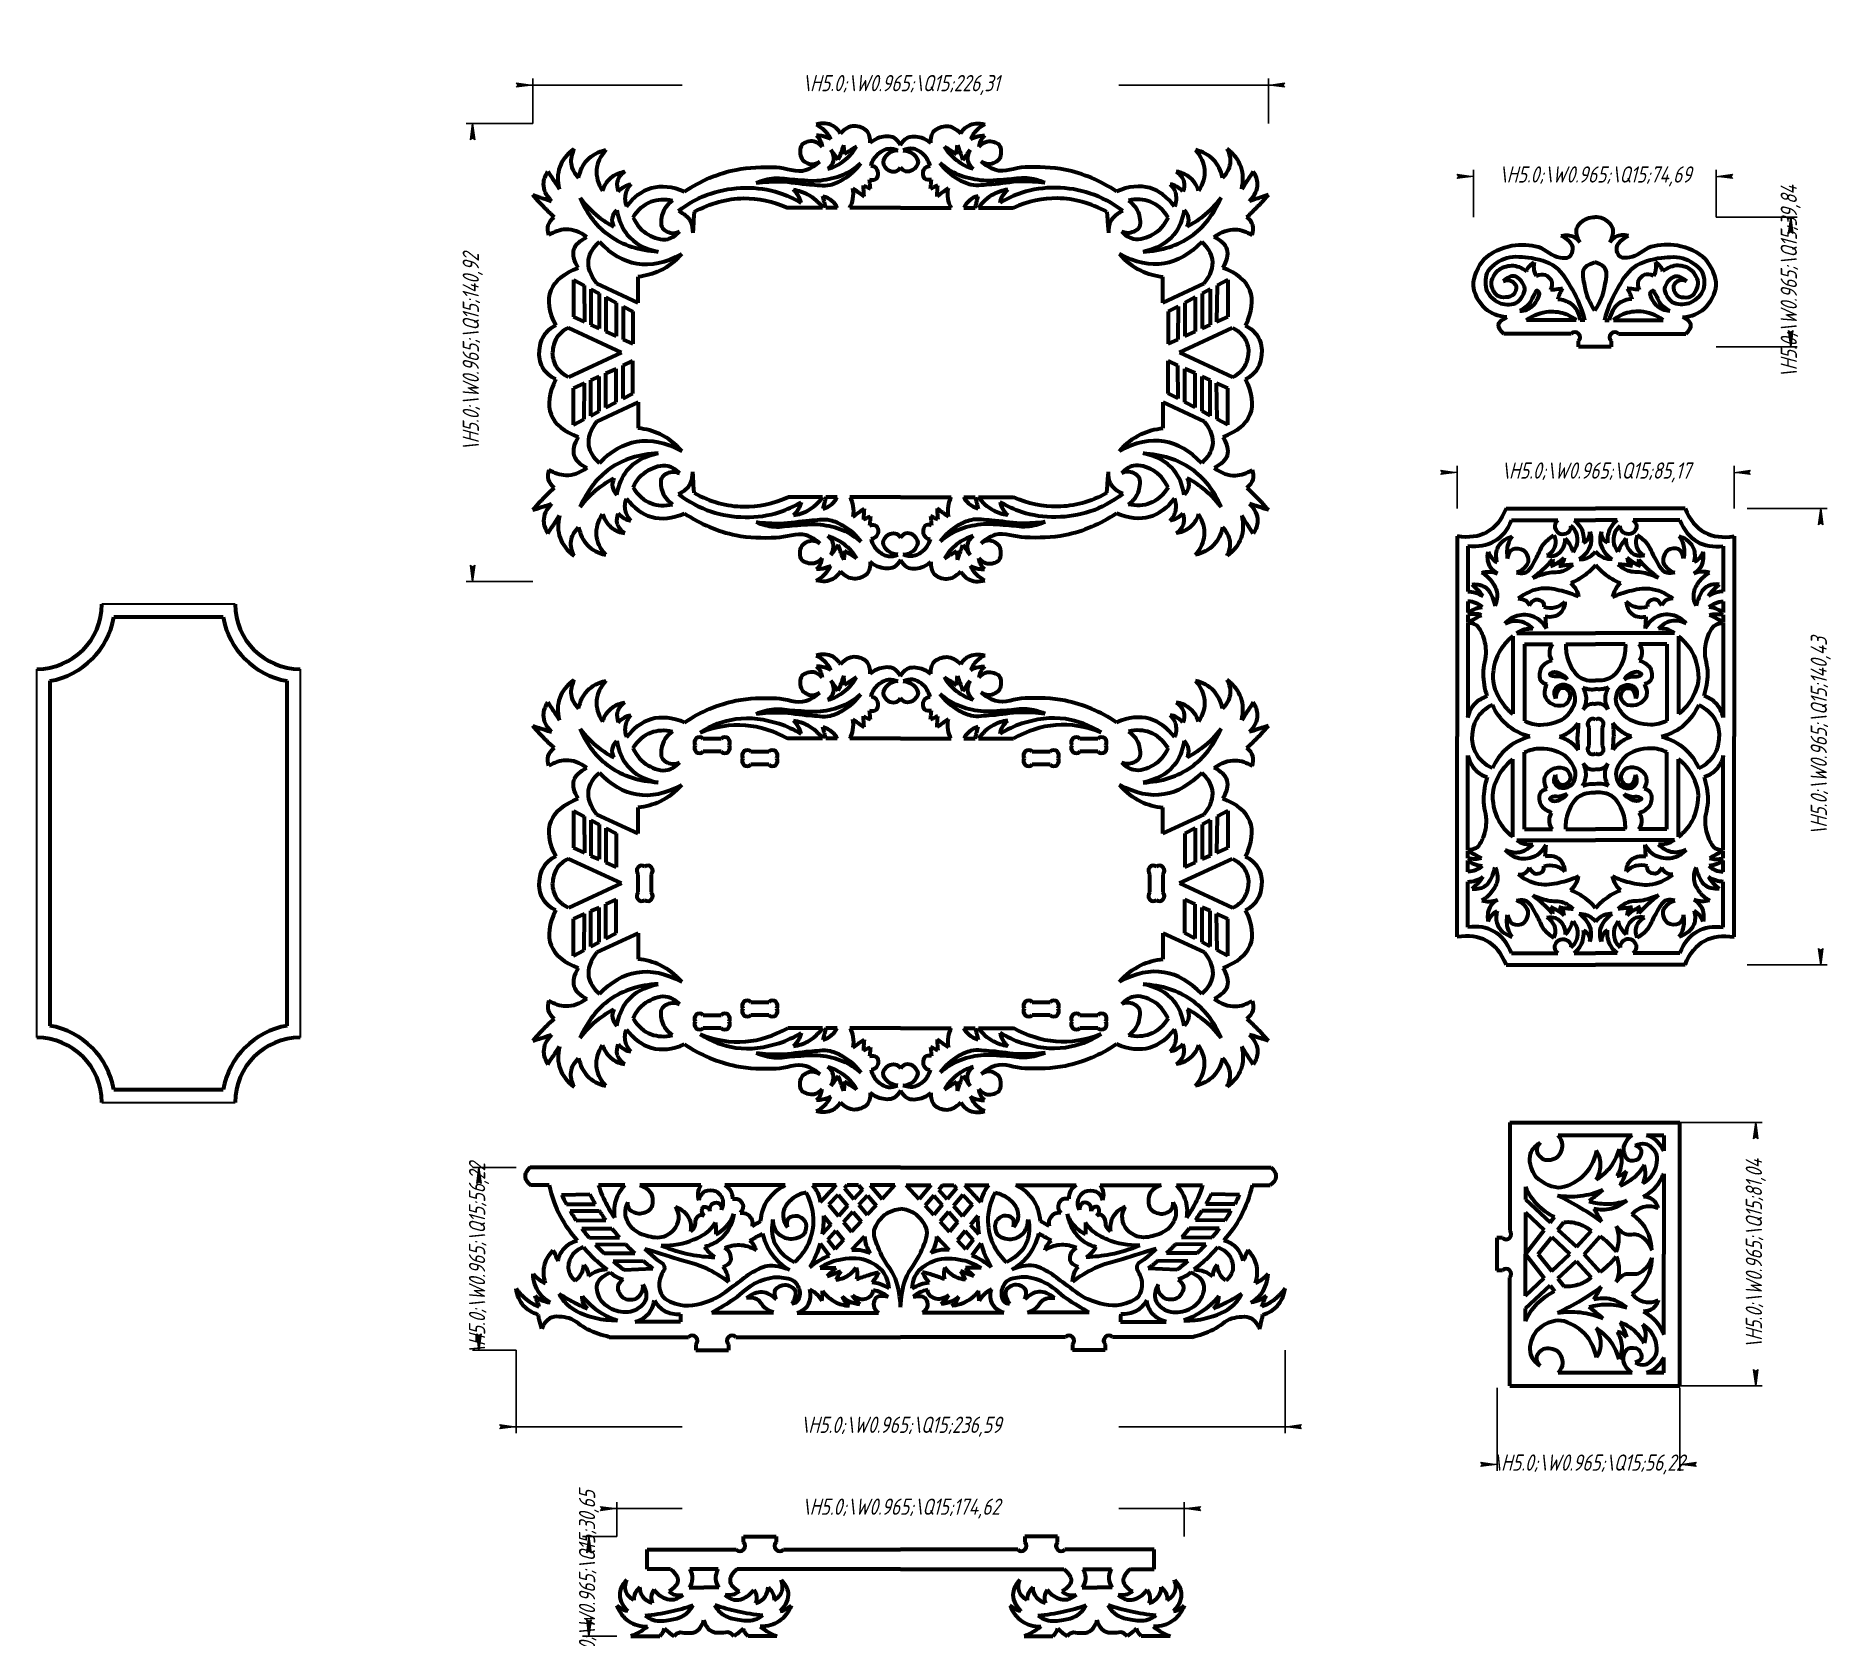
# Model space of a CAD drawing. Header units: millimetres. Extents: x -307 to 244, y -161 to 331.
import ezdxf

# ---------------------------------------------------------------- set-up
doc = ezdxf.new("R2010")
doc.units = ezdxf.units.MM
doc.linetypes.add('K5LT32772', pattern=[0])
doc.linetypes.add('K5LT_THIN', pattern=[0])
doc.styles.add('KDIMTEXTSTYLE', font='GOST_AU.SHX', dxfattribs={"width": 0.96, "oblique": 15, "height": 5})
doc.dimstyles.new('KDIMSTYLE (1.00)', dxfattribs={"dimtxt": 5, "dimasz": 1, "dimexe": 2, "dimexo": 0, "dimgap": 1, "dimtad": 1, "dimtxsty": 'KDIMTEXTSTYLE', "dimsah": 1, "dimcen": 0, "dimdle": 1, "dimadec": 0, "dimazin": 0, "dimtfac": 0.667, "dimtmove": 0, "dimatfit": 3, "dimfxl": 1, "dimtvp": 1, "dimtolj": 1, "dimtzin": 0, "dimarcsym": 0})

msp = doc.modelspace()

# ---------------------------------------------------------------- blocks, each defined once
blk = doc.blocks.new('KDIMARROW_01')
blk.add_hatch(color=0).paths.add_polyline_path([(0, 0), (-5, 0.66), (-4.5, 0), (-5, -0.66)])
at = {"color": 0, "linetype": 'K5LT_THIN', "lineweight": 18}
for p, q in [((-4.5, 0), (-5, 0.66)), ((-5, 0.66), (0, 0)), ((0, 0), (-5, -0.66)), ((-5, -0.66), (-4.5, 0)), ((0, 0), (-1, 0))]:
    blk.add_line(p, q, dxfattribs=at)

# ---------------------------------------------------------------- dimensions: what is measured, and where the dimension line sits
at = {"color": 7}
for base, p1, p2, location in [((-154.157, 316.014), (72.156, 304.178), (-154.157, 304.178), (-41, 316.014)), ((135.254, 287.905), (209.945, 275.319), (135.254, 275.319), (172.599, 287.905)), ((130.263, 196.787), (215.432, 185.717), (130.263, 185.717), (172.848, 196.787)), ((-159.296, -96.867), (77.295, -73.285), (-159.296, -73.285), (-41, -96.867)), ((142.5612, -108.4948), (198.7859, -84.9125), (142.5612, -84.9125), (170.6736, -108.4948)), ((-128.311, -122.068), (46.31, -130.687), (-128.311, -130.687), (-41, -122.068))]:
    msp.add_linear_dim(base=base, p1=p1, p2=p2, location=location, dimstyle='KDIMSTYLE (1.00)', override={"dimexo": 0, "dimpost": '\\\\H5.0;\\\\W0.965;\\\\Q15;<>', "dimblk1": 'KDIMARROW_01', "dimblk2": 'KDIMARROW_01', "dimse1": 0, "dimse2": 0, "dimclrt": 7, "dimtolj": 1}, dxfattribs=at).render()
for base, p1, p2, location in [((-172.643, 304.178), (-154.157, 163.255), (-154.157, 304.178), (-172.643, 233.717)), ((232.863, 275.3185), (209.9449, 235.4739), (209.9449, 275.3185), (232.863, 255.3962)), ((242.087, 185.717), (219.432, 45.291), (219.432, 185.717), (242.087, 115.504)), ((222.121, -3.235), (198.786, -84.275), (198.786, -3.235), (222.121, -43.755)), ((-170.7087, -17.0603), (-159.296, -73.285), (-159.296, -17.0603), (-170.7087, -45.1727)), ((-136.87, -130.687), (-128.311, -161.338), (-128.311, -130.687), (-136.87, -146.013))]:
    msp.add_linear_dim(base=base, p1=p1, p2=p2, angle=90, location=location, dimstyle='KDIMSTYLE (1.00)', override={"dimexo": 0, "dimpost": '\\\\H5.0;\\\\W0.965;\\\\Q15;<>', "dimblk1": 'KDIMARROW_01', "dimblk2": 'KDIMARROW_01', "dimse1": 0, "dimse2": 0, "dimclrt": 7, "dimtolj": 1}, dxfattribs=at).render()

# ---------------------------------------------------------------- linework, layer by layer
at = {"color": 30, "linetype": 'K5LT32772', "lineweight": 60, "true_color": 0xff8000}
for p, q in [((-64.961, 278.237), (-75.721, 278.237)), ((-60.474, 278.237), (-64.005, 278.237)), ((-41, 278.237), (-56.616, 278.237)), ((-41, 278.237), (-25.384, 278.237)), ((-21.527, 278.237), (-17.995, 278.237)), ((-17.04, 278.237), (-6.28, 278.237)), ((-141.645, 256.039), (-138.361, 254.286)), ((-141.645, 256.039), (-141.645, 244.683)), ((-138.361, 254.286), (-138.232, 243.133)), ((-121.707, 249.021), (-134.392, 254.945)), ((-121.707, 249.021), (-121.734, 257.021)), ((39.707, 249.021), (39.734, 257.021)), ((39.707, 249.021), (52.392, 254.945)), ((56.361, 254.286), (56.231, 243.133)), ((59.645, 256.039), (56.361, 254.286)), ((59.645, 256.039), (59.645, 244.683)), ((-136.282, 253.175), (-133.752, 251.824)), ((-136.282, 253.175), (-136.238, 242.228)), ((-133.752, 251.824), (-133.765, 241.106)), ((-131.623, 250.687), (-131.625, 240.134)), ((-131.623, 250.687), (-128.503, 249.021)), ((-128.503, 249.021), (-128.503, 238.717)), ((49.622, 250.687), (46.502, 249.021)), ((46.502, 249.021), (46.502, 238.717)), ((49.622, 250.687), (49.624, 240.134)), ((54.281, 253.175), (51.751, 251.824)), ((51.751, 251.824), (51.765, 241.106)), ((54.281, 253.175), (54.238, 242.228)), ((-141.645, 244.683), (-138.232, 243.133)), ((-126.366, 247.894), (-123.372, 246.314)), ((-126.366, 247.894), (-126.356, 237.721)), ((-123.372, 246.314), (-123.385, 236.343)), ((44.365, 247.894), (41.371, 246.314)), ((41.371, 246.314), (41.385, 236.343)), ((44.365, 247.894), (44.355, 237.721)), ((59.645, 244.683), (56.231, 243.133)), ((166.854, 243.691), (151.599, 243.691)), ((169.551, 243.691), (168.136, 243.691)), ((175.647, 243.691), (177.062, 243.691)), ((178.344, 243.691), (193.599, 243.691)), ((-126.844, 233.717), (-143.171, 241.295)), ((-136.238, 242.228), (-133.765, 241.106)), ((-131.625, 240.134), (-128.503, 238.717)), ((-126.356, 237.721), (-123.385, 236.343)), ((44.355, 237.721), (41.385, 236.343)), ((44.844, 233.717), (61.171, 241.295)), ((49.624, 240.134), (46.502, 238.717)), ((54.238, 242.228), (51.765, 241.106)), ((165.354, 239.474), (144.599, 239.474)), ((167.599, 235.474), (167.599, 237.229)), ((177.599, 237.229), (177.599, 235.474)), ((179.844, 239.474), (200.599, 239.474)), ((-126.844, 233.717), (-143.171, 226.138)), ((44.844, 233.717), (61.171, 226.138)), ((177.599, 235.474), (167.599, 235.474)), ((-136.238, 225.205), (-133.765, 226.327)), ((-133.752, 215.609), (-133.765, 226.327)), ((-131.625, 227.299), (-128.503, 228.717)), ((-131.623, 216.746), (-131.625, 227.299)), ((-128.503, 218.412), (-128.503, 228.717)), ((-126.366, 219.539), (-126.356, 229.713)), ((-126.356, 229.713), (-123.385, 231.09)), ((-123.372, 221.119), (-123.385, 231.09)), ((41.371, 221.119), (41.385, 231.09)), ((44.355, 229.713), (41.385, 231.09)), ((44.365, 219.539), (44.355, 229.713)), ((46.502, 218.412), (46.502, 228.717)), ((49.624, 227.299), (46.502, 228.717)), ((49.622, 216.746), (49.624, 227.299)), ((51.751, 215.609), (51.765, 226.327)), ((54.238, 225.205), (51.765, 226.327)), ((-141.645, 222.75), (-138.232, 224.3)), ((-141.645, 211.394), (-141.645, 222.75)), ((-138.361, 213.148), (-138.232, 224.3)), ((-136.282, 214.258), (-136.238, 225.205)), ((-126.366, 219.539), (-123.372, 221.119)), ((44.365, 219.539), (41.371, 221.119)), ((54.281, 214.258), (54.238, 225.205)), ((59.645, 222.75), (56.231, 224.3)), ((56.361, 213.148), (56.231, 224.3)), ((59.645, 211.394), (59.645, 222.75)), ((-136.282, 214.258), (-133.752, 215.609)), ((-121.707, 218.412), (-134.392, 212.488)), ((-131.623, 216.746), (-128.503, 218.412)), ((-121.707, 218.412), (-121.734, 210.412)), ((39.707, 218.412), (52.392, 212.488)), ((39.707, 218.412), (39.734, 210.412)), ((49.622, 216.746), (46.502, 218.412)), ((54.281, 214.258), (51.751, 215.609)), ((-141.645, 211.394), (-138.361, 213.148)), ((59.645, 211.394), (56.361, 213.148)), ((-64.961, 189.196), (-75.721, 189.196)), ((-60.474, 189.196), (-64.005, 189.196)), ((-41, 189.196), (-56.616, 189.196)), ((-41, 189.196), (-25.384, 189.196)), ((-21.527, 189.196), (-17.995, 189.196)), ((-17.04, 189.196), (-6.28, 189.196)), ((145.32, 185.717), (172.848, 185.717)), ((146.978, 182.144), (161.265, 182.144)), ((166.21, 182.144), (172.848, 182.144)), ((200.376, 185.717), (172.848, 185.717)), ((179.485, 182.144), (172.848, 182.144)), ((198.717, 182.144), (184.431, 182.144)), ((130.263, 177.168), (130.263, 115.504)), ((215.432, 177.168), (215.432, 115.504)), ((133.581, 174.106), (133.581, 160.2)), ((212.115, 174.106), (212.115, 160.2)), ((133.581, 157.096), (133.581, 153.651)), ((212.115, 157.096), (212.115, 153.651)), ((-249.365, 152.276), (-283.077, 152.276)), ((133.581, 152.93), (133.581, 150.64)), ((133.581, 150.383), (133.581, 121.348)), ((212.115, 152.93), (212.115, 150.64)), ((212.115, 150.383), (212.115, 121.348)), ((147.329, 146.38), (147.329, 122.484)), ((148.579, 147.346), (172.848, 147.346)), ((150.962, 143.979), (150.962, 120.318)), ((150.962, 143.979), (159.534, 143.979)), ((163.717, 143.979), (172.848, 143.979)), ((197.117, 147.346), (172.848, 147.346)), ((181.979, 143.979), (172.848, 143.979)), ((194.733, 143.979), (186.162, 143.979)), ((194.733, 143.979), (194.733, 120.318)), ((198.366, 146.38), (198.366, 122.484)), ((-302.742, 132.612), (-302.742, 26.526)), ((-229.701, 26.526), (-229.701, 132.612)), ((170.848, 112.749), (170.848, 118.259)), ((174.848, 118.259), (174.848, 112.749)), ((-101.708, 114.862), (-96.198, 114.862)), ((-96.198, 110.862), (-101.708, 110.862)), ((-87.037, 110.862), (-81.527, 110.862)), ((-64.961, 114.862), (-75.721, 114.862)), ((-60.474, 114.862), (-64.005, 114.862)), ((-41, 114.862), (-56.616, 114.862)), ((-41, 114.862), (-25.384, 114.862)), ((-21.527, 114.862), (-17.995, 114.862)), ((-17.04, 114.862), (-6.28, 114.862)), ((-0.474, 110.862), (5.036, 110.862)), ((14.197, 114.862), (19.707, 114.862)), ((19.707, 110.862), (14.197, 110.862)), ((130.263, 53.84), (130.263, 115.504)), ((150.962, 87.029), (150.962, 110.69)), ((194.733, 87.029), (194.733, 110.69)), ((215.432, 53.84), (215.432, 115.504)), ((-81.527, 106.862), (-87.037, 106.862)), ((5.036, 106.862), (-0.474, 106.862)), ((133.581, 80.625), (133.581, 109.66)), ((147.329, 84.628), (147.329, 108.524)), ((198.366, 84.628), (198.366, 108.524)), ((212.115, 80.625), (212.115, 109.66)), ((-141.645, 92.664), (-138.361, 90.911)), ((-141.645, 92.664), (-141.645, 81.308)), ((-138.361, 90.911), (-138.232, 79.759)), ((-136.282, 89.801), (-133.752, 88.449)), ((-136.282, 89.801), (-136.238, 78.854)), ((-121.707, 85.647), (-134.392, 91.57)), ((-133.752, 88.449), (-133.765, 77.731)), ((-121.707, 85.647), (-121.734, 93.647)), ((39.707, 85.647), (39.734, 93.647)), ((39.707, 85.647), (52.392, 91.57)), ((54.281, 89.801), (51.751, 88.449)), ((51.751, 88.449), (51.765, 77.731)), ((54.281, 89.801), (54.238, 78.854)), ((56.361, 90.911), (56.231, 79.759)), ((59.645, 92.664), (56.361, 90.911)), ((59.645, 92.664), (59.645, 81.308)), ((-131.623, 87.313), (-131.625, 76.759)), ((-131.623, 87.313), (-128.503, 85.647)), ((-128.503, 85.647), (-128.503, 75.342)), ((49.622, 87.313), (46.502, 85.647)), ((46.502, 85.647), (46.502, 75.342)), ((49.622, 87.313), (49.624, 76.759)), ((148.579, 83.662), (172.848, 83.662)), ((150.962, 87.029), (159.534, 87.029)), ((163.717, 87.029), (172.848, 87.029)), ((181.979, 87.029), (172.848, 87.029)), ((197.117, 83.662), (172.848, 83.662)), ((194.733, 87.029), (186.162, 87.029)), ((-126.844, 70.342), (-143.171, 77.92)), ((-141.645, 81.308), (-138.232, 79.759)), ((-136.238, 78.854), (-133.765, 77.731)), ((44.844, 70.342), (61.171, 77.92)), ((54.238, 78.854), (51.765, 77.731)), ((59.645, 81.308), (56.231, 79.759)), ((133.581, 78.079), (133.581, 80.369)), ((133.581, 73.912), (133.581, 77.357)), ((212.115, 78.079), (212.115, 80.369)), ((212.115, 73.912), (212.115, 77.357)), ((-131.625, 76.759), (-128.503, 75.342)), ((-121.707, 67.587), (-121.707, 73.097)), ((-117.707, 73.097), (-117.707, 67.587)), ((35.707, 67.587), (35.707, 73.097)), ((39.707, 73.097), (39.707, 67.587)), ((49.624, 76.759), (46.502, 75.342)), ((-126.844, 70.342), (-143.171, 62.764)), ((44.844, 70.342), (61.171, 62.764)), ((133.581, 56.902), (133.581, 70.808)), ((212.115, 56.902), (212.115, 70.808)), ((-141.645, 59.375), (-138.232, 60.925)), ((-138.361, 49.773), (-138.232, 60.925)), ((-136.282, 50.883), (-136.238, 61.83)), ((-136.238, 61.83), (-133.765, 62.953)), ((-133.752, 52.234), (-133.765, 62.953)), ((-131.625, 63.925), (-128.503, 65.342)), ((-131.623, 53.371), (-131.625, 63.925)), ((-128.503, 55.037), (-128.503, 65.342)), ((46.502, 55.037), (46.502, 65.342)), ((49.624, 63.925), (46.502, 65.342)), ((49.622, 53.371), (49.624, 63.925)), ((51.751, 52.234), (51.765, 62.953)), ((54.238, 61.83), (51.765, 62.953)), ((54.281, 50.883), (54.238, 61.83)), ((59.645, 59.375), (56.231, 60.925)), ((56.361, 49.773), (56.231, 60.925)), ((-141.645, 48.019), (-141.645, 59.375)), ((59.645, 48.019), (59.645, 59.375)), ((-141.645, 48.019), (-138.361, 49.773)), ((-136.282, 50.883), (-133.752, 52.234)), ((-121.707, 55.037), (-134.392, 49.113)), ((-131.623, 53.371), (-128.503, 55.037)), ((-121.707, 55.037), (-121.734, 47.037)), ((39.707, 55.037), (52.392, 49.113)), ((39.707, 55.037), (39.734, 47.037)), ((49.622, 53.371), (46.502, 55.037)), ((54.281, 50.883), (51.751, 52.234)), ((59.645, 48.019), (56.361, 49.773)), ((145.32, 45.291), (172.848, 45.291)), ((146.978, 48.864), (161.265, 48.864)), ((166.21, 48.864), (172.848, 48.864)), ((179.485, 48.864), (172.848, 48.864)), ((200.376, 45.291), (172.848, 45.291)), ((198.717, 48.864), (184.431, 48.864)), ((-87.037, 33.822), (-81.527, 33.822)), ((-0.474, 33.822), (5.036, 33.822)), ((-101.708, 29.822), (-96.198, 29.822)), ((-81.527, 29.822), (-87.037, 29.822)), ((5.036, 29.822), (-0.474, 29.822)), ((14.197, 29.822), (19.707, 29.822)), ((-96.198, 25.822), (-101.708, 25.822)), ((-64.961, 25.822), (-75.721, 25.822)), ((-60.474, 25.822), (-64.005, 25.822)), ((-41, 25.822), (-56.616, 25.822)), ((-41, 25.822), (-25.384, 25.822)), ((-21.527, 25.822), (-17.995, 25.822)), ((-17.04, 25.822), (-6.28, 25.822)), ((19.707, 25.822), (14.197, 25.822)), ((-283.077, 6.862), (-249.365, 6.862)), ((146.439, -3.235), (198.786, -3.235)), ((146.439, -3.235), (146.439, -36.51)), ((198.786, -84.275), (198.786, -3.235)), ((184.109, -7.235), (161.36, -7.235)), ((193.79, -7.235), (188.484, -7.235)), ((193.79, -7.235), (193.79, -11.967)), ((-41, -17.06), (-155, -17.06)), ((-41, -17.06), (73, -17.06)), ((193.79, -19.026), (193.79, -43.755)), ((-149.149, -22.572), (-154.754, -22.572)), ((-145.274, -25.557), (-136.608, -25.352)), ((-125.856, -22.572), (-133.91, -22.572)), ((-102.394, -22.572), (-121.225, -22.572)), ((-76.497, -22.572), (-95.025, -22.572)), ((-60.814, -22.572), (-68.121, -22.572)), ((-60.176, -25.532), (-63.02, -28.535)), ((-60.176, -25.532), (-57.274, -28.938)), ((-57.373, -22.572), (-58.235, -23.482)), ((-58.235, -23.482), (-55.377, -26.839)), ((-53.95, -22.572), (-57.373, -22.572)), ((-52.755, -23.939), (-55.377, -26.839)), ((-53.95, -22.572), (-52.755, -23.939)), ((-51.217, -25.697), (-53.837, -28.647)), ((-51.217, -25.697), (-48.525, -28.774)), ((-42.754, -22.572), (-50.358, -22.572)), ((-50.358, -22.572), (-46.701, -26.815)), ((-42.754, -22.572), (-46.701, -26.815)), ((-39.247, -22.572), (-31.642, -22.572)), ((-39.247, -22.572), (-35.299, -26.815)), ((-31.642, -22.572), (-35.299, -26.815)), ((-30.784, -25.697), (-33.476, -28.774)), ((-30.784, -25.697), (-28.163, -28.647)), ((-28.05, -22.572), (-29.246, -23.939)), ((-29.246, -23.939), (-26.624, -26.839)), ((-28.05, -22.572), (-24.627, -22.572)), ((-23.766, -23.482), (-26.624, -26.839)), ((-21.825, -25.532), (-24.727, -28.938)), ((-24.627, -22.572), (-23.766, -23.482)), ((-21.825, -25.532), (-18.981, -28.535)), ((-21.187, -22.572), (-13.879, -22.572)), ((-5.504, -22.572), (13.024, -22.572)), ((20.394, -22.572), (39.224, -22.572)), ((43.855, -22.572), (51.909, -22.572)), ((63.273, -25.557), (54.607, -25.352)), ((67.149, -22.572), (72.753, -22.572)), ((151.24, -23.09), (151.24, -26.983)), ((151.24, -26.983), (158.855, -34.062)), ((-143.818, -28.413), (-134.907, -28.402)), ((-142.646, -30.479), (-133.682, -30.398)), ((-64.739, -31.984), (-62.49, -34.708)), ((-63.02, -28.535), (-60.088, -32.05)), ((-57.274, -28.938), (-60.088, -32.05)), ((-55.717, -30.764), (-58.524, -33.925)), ((-55.717, -30.764), (-53.164, -33.76)), ((-53.837, -28.647), (-51.243, -31.695)), ((-48.525, -28.774), (-51.243, -31.695)), ((-33.476, -28.774), (-30.758, -31.695)), ((-28.163, -28.647), (-30.758, -31.695)), ((-26.284, -30.764), (-28.837, -33.76)), ((-26.284, -30.764), (-23.476, -33.925)), ((-24.727, -28.938), (-21.913, -32.05)), ((-18.981, -28.535), (-21.913, -32.05)), ((-17.262, -31.984), (-19.51, -34.708)), ((60.645, -30.479), (51.682, -30.398)), ((61.817, -28.413), (52.906, -28.402)), ((151.24, -30.934), (157.038, -36.375)), ((151.24, -30.934), (151.24, -43.755)), ((158.855, -34.062), (160.223, -32.32)), ((-140.786, -33.42), (-131.696, -33.344)), ((-139.045, -35.867), (-129.838, -35.829)), ((-62.49, -34.708), (-65.097, -37.595)), ((-60.915, -36.617), (-63.38, -39.393)), ((-60.915, -36.617), (-58.521, -39.517)), ((-58.524, -33.925), (-56.063, -36.876)), ((-53.164, -33.76), (-56.063, -36.876)), ((-52.068, -38.351), (-55.964, -42.463)), ((-29.933, -38.351), (-26.037, -42.463)), ((-28.837, -33.76), (-25.937, -36.876)), ((-23.476, -33.925), (-25.937, -36.876)), ((-21.086, -36.617), (-23.479, -39.517)), ((-21.086, -36.617), (-18.621, -39.393)), ((-19.51, -34.708), (-16.904, -37.595)), ((57.045, -35.867), (47.837, -35.829)), ((58.785, -33.42), (49.695, -33.344)), ((151.24, -43.755), (157.038, -36.375)), ((155.195, -43.755), (159.357, -38.552)), ((159.357, -38.552), (164.901, -43.755)), ((161.203, -36.244), (163.067, -33.914)), ((161.203, -36.244), (166.917, -41.556)), ((166.917, -41.556), (171.452, -36.61)), ((169.282, -43.755), (174.239, -38.253)), ((-136.724, -38.767), (-127.455, -38.697)), ((-134.886, -40.822), (-125.597, -40.726)), ((-132.213, -43.497), (-122.79, -43.501)), ((-65.729, -40.464), (-62.965, -44.157)), ((-63.38, -39.393), (-61.101, -42.289)), ((-58.521, -39.517), (-61.101, -42.289)), ((-23.479, -39.517), (-20.9, -42.289)), ((-18.621, -39.393), (-20.9, -42.289)), ((-16.272, -40.464), (-19.035, -44.157)), ((50.212, -43.497), (40.789, -43.501)), ((52.885, -40.822), (43.597, -40.726)), ((54.723, -38.767), (45.455, -38.697)), ((142.439, -38.755), (142.439, -48.755)), ((144.194, -38.755), (142.439, -38.755)), ((151.24, -43.755), (157.038, -51.135)), ((151.24, -56.576), (151.24, -43.755)), ((155.195, -43.755), (159.357, -48.958)), ((159.357, -48.958), (164.901, -43.755)), ((169.282, -43.755), (174.239, -49.257)), ((193.79, -68.484), (193.79, -43.755)), ((-129.436, -45.951), (-120.14, -45.848)), ((-126.045, -48.581), (-117.225, -48.17)), ((44.044, -48.581), (35.224, -48.17)), ((47.435, -45.951), (38.139, -45.848)), ((144.194, -48.755), (142.439, -48.755)), ((161.203, -51.266), (166.917, -45.954)), ((166.917, -45.954), (171.452, -50.9)), ((146.439, -84.275), (146.439, -51)), ((151.24, -56.576), (157.038, -51.135)), ((151.24, -60.527), (158.855, -53.448)), ((158.855, -53.448), (160.223, -55.19)), ((161.203, -51.266), (163.067, -53.596)), ((151.24, -64.42), (151.24, -60.527)), ((-108.679, -64.57), (-122.679, -64.57)), ((-99.039, -61.744), (-80.039, -61.767)), ((-72.785, -61.818), (-47.785, -61.818)), ((-9.216, -61.818), (-34.216, -61.818)), ((17.038, -61.744), (-1.962, -61.767)), ((26.678, -64.57), (40.678, -64.57)), ((-130.658, -69.285), (-106.198, -69.285)), ((-103.953, -71.53), (-103.953, -73.285)), ((-93.953, -71.53), (-93.953, -73.285)), ((-91.708, -69.285), (-41, -69.285)), ((9.707, -69.285), (-41, -69.285)), ((11.952, -71.53), (11.952, -73.285)), ((21.952, -71.53), (21.952, -73.285)), ((48.657, -69.285), (24.197, -69.285)), ((-103.953, -73.285), (-93.953, -73.285)), ((21.952, -73.285), (11.952, -73.285)), ((193.79, -80.275), (193.79, -75.543)), ((184.109, -80.275), (161.36, -80.275)), ((193.79, -80.275), (188.484, -80.275)), ((146.439, -84.275), (198.786, -84.275)), ((-89.282, -132.442), (-89.282, -130.687)), ((-89.282, -130.687), (-79.282, -130.687)), ((-79.282, -130.687), (-79.282, -132.442)), ((7.281, -130.687), (-2.719, -130.687)), ((-2.719, -130.687), (-2.719, -132.442)), ((7.281, -132.442), (7.281, -130.687)), ((-119, -140.687), (-119, -134.687)), ((-119, -134.687), (-91.527, -134.687)), ((-77.037, -134.687), (-41, -134.687)), ((-4.964, -134.687), (-41, -134.687)), ((37, -134.687), (9.526, -134.687)), ((37, -140.687), (37, -134.687)), ((-111.736, -140.687), (-119, -140.687)), ((-97.1, -140.687), (-105.874, -140.687)), ((-41, -140.687), (-91.238, -140.687)), ((-41, -140.687), (9.237, -140.687)), ((15.1, -140.687), (23.873, -140.687)), ((29.735, -140.687), (37, -140.687))]:
    msp.add_line(p, q, dxfattribs=at)
at = {"color": 30, "linetype": 'K5LT32772', "true_color": 0xff8000, "const_width": 0.6}
for points in [[(-245.701, 156.276), (-286.742, 156.276)], [(-306.742, 136.276), (-306.742, 22.862)], [(-225.701, 22.862), (-225.701, 136.276)], [(-286.742, 2.862), (-245.701, 2.862)]]:
    msp.add_lwpolyline(points, dxfattribs=at)
at = {"color": 30, "linetype": 'K5LT32772', "lineweight": 60, "true_color": 0xff8000}
for centre, radius, start, end in [((166.477, 238.351), 1.588, 315, 135), ((178.722, 238.351), 1.588, 45, 225), ((-306.742, 156.276), 20, 270, 0), ((-225.701, 156.276), 20, 180, 270), ((-306.742, 156.276), 24, 279.59407, 350.40593), ((-225.701, 156.276), 24, 189.59407, 260.40593), ((171.97, 119.382), 1.587, 56.4451, 225), ((173.725, 119.382), 1.587, 315, 123.5549), ((-102.83, 113.739), 1.587, 45, 213.5549), ((-102.83, 111.985), 1.587, 146.4451, 315), ((-95.075, 113.739), 1.587, 326.4451, 135), ((-95.075, 111.985), 1.587, 225, 33.5549), ((-88.16, 109.739), 1.587, 45, 213.5549), ((-80.405, 109.739), 1.587, 326.4451, 135), ((-1.596, 109.739), 1.587, 45, 213.5549), ((6.159, 109.739), 1.587, 326.4451, 135), ((13.074, 113.739), 1.587, 45, 213.5549), ((13.074, 111.985), 1.587, 146.4451, 315), ((20.829, 113.739), 1.587, 326.4451, 135), ((20.829, 111.985), 1.587, 225, 33.5549), ((171.97, 111.627), 1.587, 135, 303.5549), ((173.725, 111.627), 1.587, 236.4451, 45), ((-88.16, 107.985), 1.587, 146.4451, 315), ((-80.405, 107.985), 1.587, 225, 33.5549), ((-1.596, 107.985), 1.587, 146.4451, 315), ((6.159, 107.985), 1.587, 225, 33.5549), ((-120.585, 74.219), 1.587, 56.4451, 225), ((-118.83, 74.219), 1.587, 315, 123.5549), ((36.829, 74.219), 1.587, 56.4451, 225), ((38.584, 74.219), 1.587, 315, 123.5549), ((-120.585, 66.464), 1.587, 135, 303.5549), ((-118.83, 66.464), 1.587, 236.4451, 45), ((36.829, 66.464), 1.587, 135, 303.5549), ((38.584, 66.464), 1.587, 236.4451, 45), ((-88.16, 32.699), 1.587, 45, 213.5549), ((-80.405, 32.699), 1.587, 326.4451, 135), ((-1.596, 32.699), 1.587, 45, 213.5549), ((6.159, 32.699), 1.587, 326.4451, 135), ((-102.83, 28.699), 1.587, 45, 213.5549), ((-102.83, 26.944), 1.587, 146.4451, 315), ((-95.075, 28.699), 1.587, 326.4451, 135), ((-95.075, 26.944), 1.587, 225, 33.5549), ((-88.16, 30.944), 1.587, 146.4451, 315), ((-80.405, 30.944), 1.587, 225, 33.5549), ((-1.596, 30.944), 1.587, 146.4451, 315), ((6.159, 30.944), 1.587, 225, 33.5549), ((13.074, 28.699), 1.587, 45, 213.5549), ((13.074, 26.944), 1.587, 146.4451, 315), ((20.829, 28.699), 1.587, 326.4451, 135), ((20.829, 26.944), 1.587, 225, 33.5549), ((-306.742, 2.862), 20, 0, 90), ((-306.742, 2.862), 24, 9.59407, 80.40593), ((-225.701, 2.862), 24, 99.59407, 170.40593), ((-225.701, 2.862), 20, 90, 180), ((145.316, -37.632), 1.588, 225, 45), ((145.316, -49.878), 1.588, 315, 135), ((-105.075, -70.408), 1.588, 315, 135), ((-92.83, -70.408), 1.588, 45, 225), ((10.829, -70.408), 1.588, 315, 135), ((23.074, -70.408), 1.588, 45, 225), ((-90.405, -133.565), 1.588, 225, 45), ((-78.16, -133.565), 1.588, 135, 315), ((-3.841, -133.565), 1.588, 225, 45), ((8.404, -133.565), 1.588, 135, 315)]:
    msp.add_arc(centre, radius, start, end, dxfattribs=at)
for points, knots in [([(-59.512, 301.116), (-60.168, 302.183), (-60.953, 302.972), (-61.867, 303.481), (-63.253, 304.254), (-64.936, 304.384), (-66.916, 303.873)], [0, 0, 0, 0, 1, 1, 1, 2, 2, 2, 2]), ([(-66.916, 303.873), (-65.998, 303.403), (-65.187, 302.826), (-64.484, 302.142), (-63.676, 301.356), (-63.01, 300.429), (-62.485, 299.359)], [0, 0, 0, 0, 1, 1, 1, 2, 2, 2, 2]), ([(-50.33, 298.174), (-50.256, 299.732), (-50.577, 300.94), (-51.292, 301.799), (-52.101, 302.771), (-53.952, 303.402), (-55.239, 303.371), (-56.701, 303.337), (-58.125, 302.585), (-59.512, 301.116)], [0, 0, 0, 0, 1, 1, 1, 2, 2, 2, 3, 3, 3, 3]), ([(-31.671, 298.174), (-31.744, 299.732), (-31.424, 300.94), (-30.709, 301.799), (-29.899, 302.771), (-28.048, 303.402), (-26.762, 303.371), (-25.3, 303.337), (-23.875, 302.585), (-22.489, 301.116)], [0, 0, 0, 0, 1, 1, 1, 2, 2, 2, 3, 3, 3, 3]), ([(-22.489, 301.116), (-21.833, 302.183), (-21.048, 302.972), (-20.134, 303.481), (-18.747, 304.254), (-17.065, 304.384), (-15.085, 303.873)], [0, 0, 0, 0, 1, 1, 1, 2, 2, 2, 2]), ([(-15.085, 303.873), (-16.003, 303.403), (-16.813, 302.826), (-17.517, 302.142), (-18.324, 301.356), (-18.99, 300.429), (-19.516, 299.359)], [0, 0, 0, 0, 1, 1, 1, 2, 2, 2, 2]), ([(-65.102, 297.031), (-65.914, 297.946), (-66.778, 298.49), (-67.693, 298.661), (-68.825, 298.874), (-70.674, 298.375), (-71.326, 297.593), (-72.062, 296.711), (-72.068, 294.34), (-71.397, 293.32), (-70.837, 292.468), (-69.353, 291.619), (-68.263, 291.611), (-67.477, 291.605), (-66.667, 291.891), (-65.834, 292.47)], [0, 0, 0, 0, 1, 1, 1, 2, 2, 2, 3, 3, 3, 4, 4, 4, 5, 5, 5, 5]), ([(-62.485, 299.359), (-63.252, 299.792), (-64.049, 300.094), (-64.875, 300.266), (-65.524, 300.401), (-66.19, 300.456), (-66.874, 300.431)], [0, 0, 0, 0, 1, 1, 1, 2, 2, 2, 2]), ([(-66.874, 300.431), (-66.334, 299.964), (-65.915, 299.435), (-65.617, 298.844), (-65.34, 298.294), (-65.168, 297.689), (-65.102, 297.031)], [0, 0, 0, 0, 1, 1, 1, 2, 2, 2, 2]), ([(-41, 297.506), (-41.534, 298.553), (-42.204, 299.303), (-43.01, 299.756), (-44.193, 300.421), (-46.072, 300.238), (-47.437, 299.831), (-48.464, 299.524), (-49.429, 298.971), (-50.33, 298.174)], [0, 0, 0, 0, 1, 1, 1, 2, 2, 2, 3, 3, 3, 3]), ([(-41, 297.506), (-40.466, 298.553), (-39.796, 299.303), (-38.99, 299.756), (-37.808, 300.421), (-35.928, 300.238), (-34.564, 299.831), (-33.536, 299.524), (-32.572, 298.971), (-31.671, 298.174)], [0, 0, 0, 0, 1, 1, 1, 2, 2, 2, 3, 3, 3, 3]), ([(-19.516, 299.359), (-18.748, 299.792), (-17.952, 300.094), (-17.125, 300.266), (-16.477, 300.401), (-15.811, 300.456), (-15.126, 300.431)], [0, 0, 0, 0, 1, 1, 1, 2, 2, 2, 2]), ([(-15.126, 300.431), (-15.667, 299.964), (-16.086, 299.435), (-16.383, 298.844), (-16.66, 298.294), (-16.832, 297.689), (-16.899, 297.031)], [0, 0, 0, 0, 1, 1, 1, 2, 2, 2, 2]), ([(-16.899, 297.031), (-16.086, 297.946), (-15.223, 298.49), (-14.307, 298.661), (-13.175, 298.874), (-11.327, 298.375), (-10.675, 297.593), (-9.939, 296.711), (-9.933, 294.34), (-10.604, 293.32), (-11.164, 292.468), (-12.648, 291.619), (-13.737, 291.611), (-14.524, 291.605), (-15.334, 291.891), (-16.167, 292.47)], [0, 0, 0, 0, 1, 1, 1, 2, 2, 2, 3, 3, 3, 4, 4, 4, 5, 5, 5, 5]), ([(-145.952, 283.934), (-146.546, 286.462), (-146.478, 288.753), (-145.747, 290.805), (-145.002, 292.899), (-143.566, 294.745), (-141.44, 296.343)], [0, 0, 0, 0, 1, 1, 1, 2, 2, 2, 2]), ([(-141.44, 296.343), (-142.255, 294.747), (-142.563, 293.226), (-142.363, 291.779), (-142.153, 290.261), (-141.384, 288.825), (-140.055, 287.472)], [0, 0, 0, 0, 1, 1, 1, 2, 2, 2, 2]), ([(-140.055, 287.472), (-139.58, 289.745), (-138.663, 291.592), (-137.304, 293.013), (-135.907, 294.472), (-134.043, 295.481), (-131.713, 296.039)], [0, 0, 0, 0, 1, 1, 1, 2, 2, 2, 2]), ([(-131.713, 296.039), (-133.42, 294.071), (-134.357, 292.041), (-134.526, 289.95), (-134.695, 287.852), (-134.09, 285.691), (-132.71, 283.469)], [0, 0, 0, 0, 1, 1, 1, 2, 2, 2, 2]), ([(-107.458, 283.248), (-102.435, 286.582), (-97.155, 288.814), (-91.616, 289.947), (-87.647, 290.758), (-83.407, 290.784), (-79.31, 290.685), (-76.251, 290.611), (-72.922, 288.958), (-70.141, 289.885), (-68.623, 290.391), (-67.188, 291.253), (-65.834, 292.47)], [0, 0, 0, 0, 1, 1, 1, 2, 2, 2, 3, 3, 3, 4, 4, 4, 4]), ([(-63.345, 290.19), (-61.465, 290.764), (-59.8, 291.613), (-58.35, 292.737), (-56.84, 293.906), (-55.562, 295.374), (-54.517, 297.138)], [0, 0, 0, 0, 1, 1, 1, 2, 2, 2, 2]), ([(-62.405, 296.026), (-61.68, 294.77), (-61.449, 293.616), (-61.713, 292.564), (-61.928, 291.705), (-62.472, 290.913), (-63.345, 290.19)], [0, 0, 0, 0, 1, 1, 1, 2, 2, 2, 2]), ([(-50.088, 291.131), (-49.633, 292.734), (-48.865, 293.993), (-47.783, 294.909), (-46.948, 295.617), (-45.792, 296.294), (-44.717, 296.418), (-43.792, 296.525), (-42.827, 296.352), (-41.823, 295.899)], [0, 0, 0, 0, 1, 1, 1, 2, 2, 2, 3, 3, 3, 3]), ([(-41.823, 295.899), (-43.123, 295.819), (-44.161, 295.431), (-44.939, 294.736), (-45.613, 294.135), (-46.4, 293.049), (-46.373, 292.239), (-46.346, 291.399), (-45.478, 290.23), (-44.667, 289.791), (-44.107, 289.487), (-43.25, 289.272), (-42.639, 289.42), (-42.027, 289.567), (-41.481, 289.988), (-41, 290.681)], [0, 0, 0, 0, 1, 1, 1, 2, 2, 2, 3, 3, 3, 4, 4, 4, 5, 5, 5, 5]), ([(-40.177, 295.899), (-38.878, 295.819), (-37.839, 295.431), (-37.061, 294.736), (-36.388, 294.135), (-35.601, 293.049), (-35.627, 292.239), (-35.654, 291.399), (-36.522, 290.23), (-37.333, 289.791), (-37.894, 289.487), (-38.751, 289.272), (-39.361, 289.42), (-39.974, 289.567), (-40.52, 289.988), (-41, 290.681)], [0, 0, 0, 0, 1, 1, 1, 2, 2, 2, 3, 3, 3, 4, 4, 4, 5, 5, 5, 5]), ([(-31.913, 291.131), (-32.368, 292.734), (-33.136, 293.993), (-34.218, 294.909), (-35.053, 295.617), (-36.209, 296.294), (-37.284, 296.418), (-38.209, 296.525), (-39.173, 296.352), (-40.177, 295.899)], [0, 0, 0, 0, 1, 1, 1, 2, 2, 2, 3, 3, 3, 3]), ([(-18.656, 290.19), (-20.535, 290.764), (-22.2, 291.613), (-23.651, 292.737), (-25.161, 293.906), (-26.439, 295.374), (-27.484, 297.138)], [0, 0, 0, 0, 1, 1, 1, 2, 2, 2, 2]), ([(-19.595, 296.026), (-20.321, 294.77), (-20.551, 293.616), (-20.288, 292.564), (-20.073, 291.705), (-19.529, 290.913), (-18.656, 290.19)], [0, 0, 0, 0, 1, 1, 1, 2, 2, 2, 2]), ([(25.458, 283.248), (20.435, 286.582), (15.154, 288.814), (9.616, 289.947), (5.646, 290.758), (1.407, 290.784), (-2.691, 290.685), (-5.75, 290.611), (-9.079, 288.958), (-11.859, 289.885), (-13.377, 290.391), (-14.813, 291.253), (-16.167, 292.47)], [0, 0, 0, 0, 1, 1, 1, 2, 2, 2, 3, 3, 3, 4, 4, 4, 4]), ([(58.055, 287.472), (57.579, 289.745), (56.662, 291.592), (55.303, 293.013), (53.906, 294.472), (52.042, 295.481), (49.712, 296.039)], [0, 0, 0, 0, 1, 1, 1, 2, 2, 2, 2]), ([(49.712, 296.039), (51.419, 294.071), (52.357, 292.041), (52.525, 289.95), (52.694, 287.852), (52.089, 285.691), (50.709, 283.469)], [0, 0, 0, 0, 1, 1, 1, 2, 2, 2, 2]), ([(59.439, 296.343), (60.255, 294.747), (60.562, 293.226), (60.362, 291.779), (60.152, 290.261), (59.383, 288.825), (58.055, 287.472)], [0, 0, 0, 0, 1, 1, 1, 2, 2, 2, 2]), ([(63.952, 283.934), (64.546, 286.462), (64.477, 288.753), (63.747, 290.805), (63.001, 292.899), (61.565, 294.745), (59.439, 296.343)], [0, 0, 0, 0, 1, 1, 1, 2, 2, 2, 2]), ([(-148.363, 280.293), (-150.041, 282.009), (-150.861, 283.77), (-150.824, 285.574), (-150.798, 286.835), (-150.353, 288.117), (-149.491, 289.42)], [0, 0, 0, 0, 1, 1, 1, 2, 2, 2, 2]), ([(-132.71, 283.469), (-132.032, 285.377), (-130.999, 286.837), (-129.612, 287.849), (-128.558, 288.618), (-127.3, 289.128), (-125.837, 289.38)], [0, 0, 0, 0, 1, 1, 1, 2, 2, 2, 2]), ([(-125.837, 289.38), (-127.114, 288.476), (-127.885, 287.431), (-128.152, 286.247), (-128.357, 285.333), (-128.262, 284.336), (-127.867, 283.256)], [0, 0, 0, 0, 1, 1, 1, 2, 2, 2, 2]), ([(-85.453, 285.894), (-82.932, 286.215), (-80.416, 286.358), (-77.903, 286.321), (-74.919, 286.277), (-71.953, 285.593), (-68.965, 285.431), (-66.88, 285.318), (-64.689, 284.827), (-62.698, 285.288), (-61.309, 285.61), (-59.919, 286.277), (-58.674, 286.998), (-56.571, 288.216), (-54.743, 289.866), (-53.19, 291.947)], [0, 0, 0, 0, 1, 1, 1, 2, 2, 2, 3, 3, 3, 4, 4, 4, 5, 5, 5, 5]), ([(-85.453, 285.894), (-83.615, 286.661), (-81.752, 287.136), (-79.862, 287.318), (-77.827, 287.514), (-75.733, 286.995), (-73.666, 286.891), (-70.998, 286.756), (-68.282, 286.367), (-65.654, 286.677), (-63.305, 286.954), (-60.866, 287.473), (-58.71, 288.422), (-56.737, 289.29), (-54.897, 290.465), (-53.19, 291.947)], [0, 0, 0, 0, 1, 1, 1, 2, 2, 2, 3, 3, 3, 4, 4, 4, 5, 5, 5, 5]), ([(-50.533, 286.947), (-49.623, 286.697), (-48.95, 286.746), (-48.515, 287.095), (-48.087, 287.438), (-47.859, 288.382), (-47.921, 288.994), (-47.978, 289.545), (-48.297, 290.237), (-48.723, 290.597), (-49.071, 290.891), (-49.526, 291.069), (-50.088, 291.131)], [0, 0, 0, 0, 1, 1, 1, 2, 2, 2, 3, 3, 3, 4, 4, 4, 4]), ([(-31.468, 286.947), (-32.378, 286.697), (-33.051, 286.746), (-33.486, 287.095), (-33.913, 287.438), (-34.142, 288.382), (-34.079, 288.994), (-34.023, 289.545), (-33.704, 290.237), (-33.278, 290.597), (-32.929, 290.891), (-32.474, 291.069), (-31.913, 291.131)], [0, 0, 0, 0, 1, 1, 1, 2, 2, 2, 3, 3, 3, 4, 4, 4, 4]), ([(3.452, 285.894), (0.932, 286.215), (-1.585, 286.358), (-4.097, 286.321), (-7.082, 286.277), (-10.048, 285.593), (-13.035, 285.431), (-15.12, 285.318), (-17.311, 284.827), (-19.303, 285.288), (-20.691, 285.61), (-22.082, 286.277), (-23.327, 286.998), (-25.43, 288.216), (-27.258, 289.866), (-28.81, 291.947)], [0, 0, 0, 0, 1, 1, 1, 2, 2, 2, 3, 3, 3, 4, 4, 4, 5, 5, 5, 5]), ([(3.452, 285.894), (1.615, 286.661), (-0.249, 287.136), (-2.139, 287.318), (-4.173, 287.514), (-6.268, 286.995), (-8.335, 286.891), (-11.003, 286.756), (-13.718, 286.367), (-16.347, 286.677), (-18.695, 286.954), (-21.135, 287.473), (-23.291, 288.422), (-25.263, 289.29), (-27.103, 290.465), (-28.81, 291.947)], [0, 0, 0, 0, 1, 1, 1, 2, 2, 2, 3, 3, 3, 4, 4, 4, 5, 5, 5, 5]), ([(50.709, 283.469), (50.032, 285.377), (48.999, 286.837), (47.611, 287.849), (46.558, 288.618), (45.299, 289.128), (43.837, 289.38)], [0, 0, 0, 0, 1, 1, 1, 2, 2, 2, 2]), ([(43.837, 289.38), (45.113, 288.476), (45.885, 287.431), (46.151, 286.247), (46.357, 285.333), (46.262, 284.336), (45.866, 283.256)], [0, 0, 0, 0, 1, 1, 1, 2, 2, 2, 2]), ([(66.362, 280.293), (68.04, 282.009), (68.86, 283.77), (68.823, 285.574), (68.797, 286.835), (68.353, 288.117), (67.49, 289.42)], [0, 0, 0, 0, 1, 1, 1, 2, 2, 2, 2]), ([(-147.542, 275.37), (-149.111, 276.796), (-150.615, 278.283), (-152.055, 279.831), (-152.771, 280.602), (-153.472, 281.389), (-154.157, 282.19)], [0, 0, 0, 0, 1, 1, 1, 2, 2, 2, 2]), ([(-115.596, 264.725), (-121.403, 265.036), (-126.326, 266.615), (-130.364, 269.463), (-134.267, 272.216), (-137.344, 276.154), (-139.594, 281.277)], [0, 0, 0, 0, 1, 1, 1, 2, 2, 2, 2]), ([(-139.594, 281.277), (-137.928, 279.079), (-136.041, 277.151), (-133.933, 275.493), (-132.461, 274.336), (-130.882, 273.31), (-129.195, 272.416)], [0, 0, 0, 0, 1, 1, 1, 2, 2, 2, 2]), ([(-127.867, 283.256), (-127.296, 283.892), (-126.655, 284.402), (-125.944, 284.787), (-125.331, 285.118), (-124.667, 285.355), (-123.95, 285.499)], [0, 0, 0, 0, 1, 1, 1, 2, 2, 2, 2]), ([(-123.95, 285.499), (-124.855, 284.534), (-125.425, 283.502), (-125.659, 282.401), (-125.908, 281.231), (-125.777, 279.985), (-125.267, 278.662)], [0, 0, 0, 0, 1, 1, 1, 2, 2, 2, 2]), ([(-125.267, 278.662), (-123.025, 281.616), (-120.49, 283.503), (-117.663, 284.325), (-114.603, 285.215), (-111.202, 284.856), (-107.458, 283.248)], [0, 0, 0, 0, 1, 1, 1, 2, 2, 2, 2]), ([(-109.355, 277.251), (-106.145, 279.708), (-102.785, 281.499), (-99.258, 282.681), (-92.819, 284.838), (-84.824, 285.03), (-78.329, 282.872), (-76.029, 282.108), (-73.773, 281.063), (-71.611, 279.744)], [0, 0, 0, 0, 1, 1, 1, 2, 2, 2, 3, 3, 3, 3]), ([(-104.497, 276.966), (-99.463, 279.695), (-94.391, 281.092), (-89.282, 281.157), (-84.791, 281.213), (-80.27, 280.24), (-75.721, 278.237)], [0, 0, 0, 0, 1, 1, 1, 2, 2, 2, 2]), ([(-71.611, 279.744), (-71.792, 280.549), (-72.08, 281.292), (-72.474, 281.973), (-72.867, 282.652), (-73.366, 283.269), (-73.97, 283.825)], [0, 0, 0, 0, 1, 1, 1, 2, 2, 2, 2]), ([(-73.97, 283.825), (-72.361, 283.574), (-70.889, 283.088), (-69.554, 282.365), (-67.782, 281.405), (-66.25, 280.029), (-64.961, 278.237)], [0, 0, 0, 0, 1, 1, 1, 2, 2, 2, 2]), ([(-64.866, 281.843), (-63.807, 281.534), (-62.897, 281.05), (-62.136, 280.389), (-61.467, 279.808), (-60.913, 279.09), (-60.474, 278.237)], [0, 0, 0, 0, 1, 1, 1, 2, 2, 2, 2]), ([(-56.616, 278.237), (-56.124, 279.126), (-55.798, 280.041), (-55.637, 280.982), (-55.455, 282.046), (-55.485, 283.144), (-55.726, 284.276)], [0, 0, 0, 0, 1, 1, 1, 2, 2, 2, 2]), ([(-25.384, 278.237), (-25.876, 279.126), (-26.203, 280.041), (-26.364, 280.982), (-26.546, 282.046), (-26.516, 283.144), (-26.275, 284.276)], [0, 0, 0, 0, 1, 1, 1, 2, 2, 2, 2]), ([(-17.135, 281.843), (-18.194, 281.534), (-19.104, 281.05), (-19.865, 280.389), (-20.534, 279.808), (-21.088, 279.09), (-21.527, 278.237)], [0, 0, 0, 0, 1, 1, 1, 2, 2, 2, 2]), ([(-8.031, 283.825), (-9.639, 283.574), (-11.111, 283.088), (-12.446, 282.365), (-14.219, 281.405), (-15.75, 280.029), (-17.04, 278.237)], [0, 0, 0, 0, 1, 1, 1, 2, 2, 2, 2]), ([(27.354, 277.251), (24.144, 279.708), (20.784, 281.499), (17.258, 282.681), (10.818, 284.838), (2.823, 285.03), (-3.672, 282.872), (-5.971, 282.108), (-8.227, 281.063), (-10.389, 279.744)], [0, 0, 0, 0, 1, 1, 1, 2, 2, 2, 3, 3, 3, 3]), ([(-10.389, 279.744), (-10.208, 280.549), (-9.921, 281.292), (-9.526, 281.973), (-9.134, 282.652), (-8.635, 283.269), (-8.031, 283.825)], [0, 0, 0, 0, 1, 1, 1, 2, 2, 2, 2]), ([(22.496, 276.966), (17.462, 279.695), (12.391, 281.092), (7.281, 281.157), (2.79, 281.213), (-1.73, 280.24), (-6.28, 278.237)], [0, 0, 0, 0, 1, 1, 1, 2, 2, 2, 2]), ([(43.267, 278.662), (41.024, 281.616), (38.489, 283.503), (35.662, 284.325), (32.603, 285.215), (29.201, 284.856), (25.458, 283.248)], [0, 0, 0, 0, 1, 1, 1, 2, 2, 2, 2]), ([(33.595, 264.725), (39.403, 265.036), (44.325, 266.615), (48.363, 269.463), (52.267, 272.216), (55.343, 276.154), (57.593, 281.277)], [0, 0, 0, 0, 1, 1, 1, 2, 2, 2, 2]), ([(45.866, 283.256), (45.296, 283.892), (44.655, 284.402), (43.943, 284.787), (43.331, 285.118), (42.666, 285.355), (41.949, 285.499)], [0, 0, 0, 0, 1, 1, 1, 2, 2, 2, 2]), ([(41.949, 285.499), (42.855, 284.534), (43.425, 283.502), (43.659, 282.401), (43.907, 281.231), (43.776, 279.985), (43.267, 278.662)], [0, 0, 0, 0, 1, 1, 1, 2, 2, 2, 2]), ([(57.593, 281.277), (55.927, 279.079), (54.04, 277.151), (51.932, 275.493), (50.461, 274.336), (48.881, 273.31), (47.194, 272.416)], [0, 0, 0, 0, 1, 1, 1, 2, 2, 2, 2]), ([(65.541, 275.37), (67.11, 276.796), (68.614, 278.283), (70.054, 279.831), (70.771, 280.602), (71.471, 281.389), (72.156, 282.19)], [0, 0, 0, 0, 1, 1, 1, 2, 2, 2, 2]), ([(-129.195, 272.416), (-129.619, 273.347), (-129.762, 274.229), (-129.626, 275.062), (-129.482, 275.936), (-129.031, 276.756), (-128.272, 277.524)], [0, 0, 0, 0, 1, 1, 1, 2, 2, 2, 2]), ([(-128.272, 277.524), (-127.78, 274.483), (-126.713, 271.96), (-125.072, 269.955), (-122.91, 267.314), (-119.752, 265.57), (-115.596, 264.725)], [0, 0, 0, 0, 1, 1, 1, 2, 2, 2, 2]), ([(-123.303, 275.275), (-121.772, 277.687), (-119.92, 279.311), (-117.748, 280.146), (-115.798, 280.896), (-113.591, 281.01), (-111.125, 280.488)], [0, 0, 0, 0, 1, 1, 1, 2, 2, 2, 2]), ([(-111.125, 280.488), (-112.762, 279.3), (-113.816, 277.919), (-114.287, 276.343), (-114.68, 275.026), (-114.963, 272.977), (-114.244, 271.984), (-113.626, 271.131), (-112.011, 270.404), (-110.826, 270.446), (-110.239, 270.467), (-109.64, 270.623), (-109.031, 270.916)], [0, 0, 0, 0, 1, 1, 1, 2, 2, 2, 3, 3, 3, 4, 4, 4, 4]), ([(-109.355, 277.251), (-107.601, 276.496), (-106.369, 275.436), (-105.66, 274.071), (-105.13, 273.05), (-104.892, 271.86), (-104.946, 270.499)], [0, 0, 0, 0, 1, 1, 1, 2, 2, 2, 2]), ([(27.354, 277.251), (25.6, 276.496), (24.369, 275.436), (23.66, 274.071), (23.13, 273.05), (22.892, 271.86), (22.945, 270.499)], [0, 0, 0, 0, 1, 1, 1, 2, 2, 2, 2]), ([(29.124, 280.488), (30.761, 279.3), (31.815, 277.919), (32.286, 276.343), (32.68, 275.026), (32.962, 272.977), (32.243, 271.984), (31.625, 271.131), (30.011, 270.404), (28.825, 270.446), (28.238, 270.467), (27.64, 270.623), (27.03, 270.916)], [0, 0, 0, 0, 1, 1, 1, 2, 2, 2, 3, 3, 3, 4, 4, 4, 4]), ([(41.303, 275.275), (39.771, 277.687), (37.919, 279.311), (35.747, 280.146), (33.798, 280.896), (31.59, 281.01), (29.124, 280.488)], [0, 0, 0, 0, 1, 1, 1, 2, 2, 2, 2]), ([(46.271, 277.524), (45.779, 274.483), (44.713, 271.96), (43.071, 269.955), (40.91, 267.314), (37.751, 265.57), (33.595, 264.725)], [0, 0, 0, 0, 1, 1, 1, 2, 2, 2, 2]), ([(47.194, 272.416), (47.618, 273.347), (47.762, 274.229), (47.625, 275.062), (47.481, 275.936), (47.03, 276.756), (46.271, 277.524)], [0, 0, 0, 0, 1, 1, 1, 2, 2, 2, 2]), ([(-149.193, 269.832), (-149.585, 270.936), (-149.65, 271.945), (-149.388, 272.857), (-149.119, 273.796), (-148.503, 274.634), (-147.542, 275.37)], [0, 0, 0, 0, 1, 1, 1, 2, 2, 2, 2]), ([(-137.49, 269.229), (-139.659, 270.848), (-141.838, 271.623), (-144.024, 271.555), (-145.742, 271.501), (-147.465, 270.927), (-149.193, 269.832)], [0, 0, 0, 0, 1, 1, 1, 2, 2, 2, 2]), ([(-123.303, 275.275), (-122.146, 272.844), (-120.593, 271.078), (-118.645, 269.976), (-116.94, 269.011), (-114.465, 268.136), (-112.62, 268.609), (-111.346, 268.935), (-110.149, 269.704), (-109.031, 270.916)], [0, 0, 0, 0, 1, 1, 1, 2, 2, 2, 3, 3, 3, 3]), ([(41.303, 275.275), (40.145, 272.844), (38.592, 271.078), (36.645, 269.976), (34.939, 269.011), (32.465, 268.136), (30.62, 268.609), (29.345, 268.935), (28.149, 269.704), (27.03, 270.916)], [0, 0, 0, 0, 1, 1, 1, 2, 2, 2, 3, 3, 3, 3]), ([(55.489, 269.229), (57.659, 270.848), (59.837, 271.623), (62.024, 271.555), (63.741, 271.501), (65.464, 270.927), (67.193, 269.832)], [0, 0, 0, 0, 1, 1, 1, 2, 2, 2, 2]), ([(67.193, 269.832), (67.584, 270.936), (67.649, 271.945), (67.387, 272.857), (67.118, 273.796), (66.503, 274.634), (65.541, 275.37)], [0, 0, 0, 0, 1, 1, 1, 2, 2, 2, 2]), ([(168.023, 267.663), (167, 269.285), (166.692, 270.712), (167.099, 271.943), (167.487, 273.118), (168.933, 274.429), (170.218, 274.934), (170.936, 275.216), (171.729, 275.344), (172.599, 275.319)], [0, 0, 0, 0, 1, 1, 1, 2, 2, 2, 3, 3, 3, 3]), ([(177.176, 267.663), (178.198, 269.285), (178.506, 270.712), (178.1, 271.943), (177.711, 273.118), (176.265, 274.429), (174.98, 274.934), (174.263, 275.216), (173.469, 275.344), (172.599, 275.319)], [0, 0, 0, 0, 1, 1, 1, 2, 2, 2, 3, 3, 3, 3]), ([(-140.148, 259.777), (-141.523, 261.922), (-141.966, 263.793), (-141.477, 265.389), (-141.007, 266.922), (-139.678, 268.202), (-137.49, 269.229)], [0, 0, 0, 0, 1, 1, 1, 2, 2, 2, 2]), ([(-134.392, 254.945), (-136.489, 257.553), (-137.349, 260.025), (-136.973, 262.362), (-136.669, 264.247), (-135.561, 266.043), (-133.65, 267.752)], [0, 0, 0, 0, 1, 1, 1, 2, 2, 2, 2]), ([(-133.65, 267.752), (-130.05, 264.013), (-126.211, 261.798), (-122.131, 261.107), (-117.799, 260.373), (-113.196, 261.357), (-108.323, 264.06)], [0, 0, 0, 0, 1, 1, 1, 2, 2, 2, 2]), ([(51.649, 267.752), (48.05, 264.013), (44.21, 261.798), (40.13, 261.107), (35.798, 260.373), (31.195, 261.357), (26.322, 264.06)], [0, 0, 0, 0, 1, 1, 1, 2, 2, 2, 2]), ([(52.392, 254.945), (54.488, 257.553), (55.348, 260.025), (54.972, 262.362), (54.668, 264.247), (53.561, 266.043), (51.649, 267.752)], [0, 0, 0, 0, 1, 1, 1, 2, 2, 2, 2]), ([(58.147, 259.777), (59.523, 261.922), (59.966, 263.793), (59.476, 265.389), (59.006, 266.922), (57.677, 268.202), (55.489, 269.229)], [0, 0, 0, 0, 1, 1, 1, 2, 2, 2, 2]), ([(145.53, 244.528), (142.815, 244.838), (140.621, 245.72), (138.946, 247.174), (137.049, 248.82), (135.404, 251.886), (135.254, 254.312), (135.09, 256.944), (136.755, 260.353), (138.576, 262.373), (140.582, 264.597), (144.143, 266.065), (147.191, 266.618), (149.753, 267.084), (152.707, 266.875), (155.252, 266.188), (157.586, 265.558), (159.504, 263.111), (161.898, 262.926), (162.815, 262.855), (164.054, 262.613), (164.728, 263.111), (165.22, 263.474), (165.623, 264.311), (165.774, 264.895), (166.206, 266.561), (165.037, 268.14), (162.267, 269.634)], [0, 0, 0, 0, 1, 1, 1, 2, 2, 2, 3, 3, 3, 4, 4, 4, 5, 5, 5, 6, 6, 6, 7, 7, 7, 8, 8, 8, 9, 9, 9, 9]), ([(162.267, 269.634), (163.756, 269.936), (165.048, 269.813), (166.144, 269.264), (166.853, 268.909), (167.479, 268.375), (168.023, 267.663)], [0, 0, 0, 0, 1, 1, 1, 2, 2, 2, 2]), ([(182.932, 269.634), (181.442, 269.936), (180.15, 269.813), (179.055, 269.264), (178.346, 268.909), (177.72, 268.375), (177.176, 267.663)], [0, 0, 0, 0, 1, 1, 1, 2, 2, 2, 2]), ([(199.669, 244.528), (202.383, 244.838), (204.578, 245.72), (206.253, 247.174), (208.15, 248.82), (209.794, 251.886), (209.945, 254.312), (210.108, 256.944), (208.443, 260.353), (206.622, 262.373), (204.616, 264.597), (201.056, 266.065), (198.007, 266.618), (195.445, 267.084), (192.492, 266.875), (189.946, 266.188), (187.612, 265.558), (185.695, 263.111), (183.301, 262.926), (182.384, 262.855), (181.145, 262.613), (180.47, 263.111), (179.979, 263.474), (179.576, 264.311), (179.424, 264.895), (178.992, 266.561), (180.161, 268.14), (182.932, 269.634)], [0, 0, 0, 0, 1, 1, 1, 2, 2, 2, 3, 3, 3, 4, 4, 4, 5, 5, 5, 6, 6, 6, 7, 7, 7, 8, 8, 8, 9, 9, 9, 9]), ([(-147.089, 241.982), (-149.199, 246.245), (-149.667, 249.864), (-148.492, 252.837), (-147.326, 255.785), (-144.545, 258.098), (-140.148, 259.777)], [0, 0, 0, 0, 1, 1, 1, 2, 2, 2, 2]), ([(-108.323, 264.06), (-110.271, 261.805), (-112.486, 260.082), (-114.968, 258.891), (-117.038, 257.898), (-119.293, 257.275), (-121.734, 257.021)], [0, 0, 0, 0, 1, 1, 1, 2, 2, 2, 2]), ([(26.322, 264.06), (28.27, 261.805), (30.485, 260.082), (32.968, 258.891), (35.037, 257.898), (37.293, 257.275), (39.734, 257.021)], [0, 0, 0, 0, 1, 1, 1, 2, 2, 2, 2]), ([(65.088, 241.982), (67.199, 246.245), (67.666, 249.864), (66.491, 252.837), (65.325, 255.785), (62.544, 258.098), (58.147, 259.777)], [0, 0, 0, 0, 1, 1, 1, 2, 2, 2, 2]), ([(169.551, 243.691), (168.681, 247.057), (167.401, 250.19), (165.712, 253.091), (164.282, 255.547), (162.751, 258.338), (160.543, 259.958), (158.257, 261.635), (155.016, 262.48), (152.125, 262.838), (149.699, 263.139), (146.854, 263.359), (144.667, 262.469), (142.67, 261.656), (140.208, 260.017), (139.424, 258.112), (138.788, 256.565), (138.741, 254.111), (139.424, 252.574), (140.128, 250.991), (142.028, 249.331), (143.707, 248.808), (145.166, 248.354), (147.427, 248.33), (148.654, 249.104), (149.867, 249.868), (151.173, 252.034), (151.055, 253.372), (150.936, 254.724), (149.198, 256.99), (147.88, 257.17), (146.873, 257.307), (145.691, 256.779), (144.406, 255.683)], [0, 0, 0, 0, 1, 1, 1, 2, 2, 2, 3, 3, 3, 4, 4, 4, 5, 5, 5, 6, 6, 6, 7, 7, 7, 8, 8, 8, 9, 9, 9, 10, 10, 10, 11, 11, 11, 11]), ([(144.406, 255.683), (145.287, 256.007), (146.061, 256.043), (146.726, 255.792), (147.387, 255.542), (148.191, 254.816), (148.388, 254.189), (148.622, 253.447), (148.082, 252.162), (147.584, 251.572), (146.693, 250.515), (143.849, 250.402), (142.7, 251.119), (141.72, 251.731), (140.843, 253.6), (140.804, 254.849), (140.762, 256.215), (141.749, 258.032), (142.809, 258.967), (143.836, 259.873), (145.603, 260.438), (146.993, 260.451), (148.543, 260.465), (150.086, 259.882), (151.622, 258.7)], [0, 0, 0, 0, 1, 1, 1, 2, 2, 2, 3, 3, 3, 4, 4, 4, 5, 5, 5, 6, 6, 6, 7, 7, 7, 8, 8, 8, 8]), ([(151.622, 258.7), (151.797, 259.217), (152.038, 259.681), (152.346, 260.091), (152.76, 260.642), (153.294, 261.097), (153.949, 261.456)], [0, 0, 0, 0, 1, 1, 1, 2, 2, 2, 2]), ([(153.949, 261.456), (153.8, 260.841), (153.75, 260.238), (153.8, 259.646), (153.869, 258.833), (154.126, 258.042), (154.572, 257.272)], [0, 0, 0, 0, 1, 1, 1, 2, 2, 2, 2]), ([(172.599, 246.593), (170.97, 249.011), (169.939, 251.551), (169.507, 254.213), (169.227, 255.935), (168.542, 258.255), (169.418, 259.53), (170.033, 260.424), (171.093, 261.074), (172.599, 261.479)], [0, 0, 0, 0, 1, 1, 1, 2, 2, 2, 3, 3, 3, 3]), ([(172.599, 246.593), (174.228, 249.011), (175.259, 251.551), (175.692, 254.213), (175.971, 255.935), (176.656, 258.255), (175.78, 259.53), (175.166, 260.424), (174.105, 261.074), (172.599, 261.479)], [0, 0, 0, 0, 1, 1, 1, 2, 2, 2, 3, 3, 3, 3]), ([(175.647, 243.691), (176.518, 247.057), (177.798, 250.19), (179.487, 253.091), (180.917, 255.547), (182.447, 258.338), (184.656, 259.958), (186.942, 261.635), (190.183, 262.48), (193.074, 262.838), (195.5, 263.139), (198.344, 263.359), (200.531, 262.469), (202.528, 261.656), (204.991, 260.017), (205.774, 258.112), (206.411, 256.565), (206.457, 254.111), (205.774, 252.574), (205.071, 250.991), (203.17, 249.331), (201.491, 248.808), (200.032, 248.354), (197.771, 248.33), (196.544, 249.104), (195.332, 249.868), (194.025, 252.034), (194.143, 253.372), (194.263, 254.724), (196, 256.99), (197.319, 257.17), (198.325, 257.307), (199.507, 256.779), (200.793, 255.683)], [0, 0, 0, 0, 1, 1, 1, 2, 2, 2, 3, 3, 3, 4, 4, 4, 5, 5, 5, 6, 6, 6, 7, 7, 7, 8, 8, 8, 9, 9, 9, 10, 10, 10, 11, 11, 11, 11]), ([(191.25, 261.456), (191.399, 260.841), (191.448, 260.238), (191.398, 259.646), (191.329, 258.833), (191.072, 258.042), (190.627, 257.272)], [0, 0, 0, 0, 1, 1, 1, 2, 2, 2, 2]), ([(193.576, 258.7), (193.402, 259.217), (193.161, 259.681), (192.852, 260.091), (192.439, 260.642), (191.905, 261.097), (191.25, 261.456)], [0, 0, 0, 0, 1, 1, 1, 2, 2, 2, 2]), ([(200.793, 255.683), (199.911, 256.007), (199.138, 256.043), (198.472, 255.792), (197.811, 255.542), (197.008, 254.816), (196.811, 254.189), (196.577, 253.447), (197.117, 252.162), (197.614, 251.572), (198.506, 250.515), (201.349, 250.402), (202.498, 251.119), (203.479, 251.731), (204.355, 253.6), (204.394, 254.849), (204.437, 256.215), (203.449, 258.032), (202.389, 258.967), (201.362, 259.873), (199.595, 260.438), (198.205, 260.451), (196.656, 260.465), (195.113, 259.882), (193.576, 258.7)], [0, 0, 0, 0, 1, 1, 1, 2, 2, 2, 3, 3, 3, 4, 4, 4, 5, 5, 5, 6, 6, 6, 7, 7, 7, 8, 8, 8, 8]), ([(154.572, 257.272), (155.638, 257.761), (156.568, 257.86), (157.361, 257.569), (158.103, 257.297), (158.949, 256.467), (159.231, 255.729), (159.532, 254.941), (159.443, 254.011), (158.964, 252.94)], [0, 0, 0, 0, 1, 1, 1, 2, 2, 2, 3, 3, 3, 3]), ([(190.627, 257.272), (189.561, 257.761), (188.631, 257.86), (187.837, 257.569), (187.095, 257.297), (186.249, 256.467), (185.968, 255.729), (185.667, 254.941), (185.756, 254.011), (186.235, 252.94)], [0, 0, 0, 0, 1, 1, 1, 2, 2, 2, 3, 3, 3, 3]), ([(149.538, 246.517), (150.835, 247.163), (151.881, 248.012), (152.678, 249.064), (153.254, 249.824), (153.485, 250.846), (154.014, 251.661), (154.252, 252.027), (154.457, 252.758), (154.779, 252.73), (154.963, 252.713), (155.249, 252.465), (155.399, 252.3), (155.955, 251.688), (155.11, 250.373), (154.681, 249.584), (154.077, 248.471), (152.921, 247.414), (151.739, 246.938), (151.069, 246.668), (150.336, 246.527), (149.538, 246.517)], [0, 0, 0, 0, 1, 1, 1, 2, 2, 2, 3, 3, 3, 4, 4, 4, 5, 5, 5, 6, 6, 6, 7, 7, 7, 7]), ([(158.964, 252.94), (159.751, 253.075), (160.541, 253.182), (161.335, 253.261), (161.785, 253.306), (162.236, 253.341), (162.688, 253.368)], [0, 0, 0, 0, 1, 1, 1, 2, 2, 2, 2]), ([(162.688, 253.368), (162.379, 252.91), (162.106, 252.435), (161.869, 251.943), (161.595, 251.373), (161.369, 250.78), (161.192, 250.163)], [0, 0, 0, 0, 1, 1, 1, 2, 2, 2, 2]), ([(161.192, 250.163), (162.782, 250.015), (164.111, 249.552), (165.181, 248.774), (166.67, 247.691), (167.655, 245.997), (168.136, 243.691)], [0, 0, 0, 0, 1, 1, 1, 2, 2, 2, 2]), ([(184.006, 250.163), (182.417, 250.015), (181.087, 249.552), (180.018, 248.774), (178.529, 247.691), (177.544, 245.997), (177.062, 243.691)], [0, 0, 0, 0, 1, 1, 1, 2, 2, 2, 2]), ([(186.235, 252.94), (185.448, 253.075), (184.657, 253.182), (183.864, 253.261), (183.414, 253.306), (182.963, 253.341), (182.511, 253.368)], [0, 0, 0, 0, 1, 1, 1, 2, 2, 2, 2]), ([(182.511, 253.368), (182.82, 252.91), (183.093, 252.435), (183.33, 251.943), (183.604, 251.373), (183.83, 250.78), (184.006, 250.163)], [0, 0, 0, 0, 1, 1, 1, 2, 2, 2, 2]), ([(195.661, 246.517), (194.364, 247.163), (193.317, 248.012), (192.52, 249.064), (191.945, 249.824), (191.714, 250.846), (191.185, 251.661), (190.947, 252.027), (190.742, 252.758), (190.42, 252.73), (190.235, 252.713), (189.949, 252.465), (189.8, 252.3), (189.243, 251.688), (190.088, 250.373), (190.517, 249.584), (191.121, 248.471), (192.278, 247.414), (193.46, 246.938), (194.129, 246.668), (194.863, 246.527), (195.661, 246.517)], [0, 0, 0, 0, 1, 1, 1, 2, 2, 2, 3, 3, 3, 4, 4, 4, 5, 5, 5, 6, 6, 6, 7, 7, 7, 7]), ([(144.599, 239.474), (143.447, 240.471), (142.916, 241.376), (143.007, 242.19), (143.106, 243.078), (143.947, 243.858), (145.53, 244.528)], [0, 0, 0, 0, 1, 1, 1, 2, 2, 2, 2]), ([(151.599, 243.691), (153.821, 245.26), (156.116, 246.124), (158.486, 246.281), (160.249, 246.399), (162.241, 246.144), (163.899, 245.462), (164.942, 245.034), (165.927, 244.443), (166.854, 243.691)], [0, 0, 0, 0, 1, 1, 1, 2, 2, 2, 3, 3, 3, 3]), ([(193.599, 243.691), (191.378, 245.26), (189.082, 246.124), (186.713, 246.281), (184.949, 246.399), (182.957, 246.144), (181.3, 245.462), (180.257, 245.034), (179.271, 244.443), (178.344, 243.691)], [0, 0, 0, 0, 1, 1, 1, 2, 2, 2, 3, 3, 3, 3]), ([(200.599, 239.474), (201.751, 240.471), (202.282, 241.376), (202.192, 242.19), (202.093, 243.078), (201.252, 243.858), (199.669, 244.528)], [0, 0, 0, 0, 1, 1, 1, 2, 2, 2, 2]), ([(-147.089, 241.982), (-148.751, 241.153), (-150.006, 240.07), (-150.855, 238.733), (-151.74, 237.338), (-152.183, 235.666), (-152.184, 233.717)], [0, 0, 0, 0, 1, 1, 1, 2, 2, 2, 2]), ([(-143.171, 241.295), (-144.725, 240.534), (-145.907, 239.532), (-146.72, 238.29), (-147.551, 237.018), (-147.994, 235.493), (-148.049, 233.717)], [0, 0, 0, 0, 1, 1, 1, 2, 2, 2, 2]), ([(61.171, 241.295), (62.724, 240.534), (63.907, 239.532), (64.719, 238.29), (65.551, 237.018), (65.994, 235.493), (66.048, 233.717)], [0, 0, 0, 0, 1, 1, 1, 2, 2, 2, 2]), ([(65.088, 241.982), (66.75, 241.153), (68.005, 240.07), (68.854, 238.733), (69.74, 237.338), (70.183, 235.666), (70.183, 233.717)], [0, 0, 0, 0, 1, 1, 1, 2, 2, 2, 2]), ([(-147.089, 225.451), (-148.751, 226.28), (-150.006, 227.363), (-150.855, 228.7), (-151.74, 230.096), (-152.183, 231.768), (-152.184, 233.717)], [0, 0, 0, 0, 1, 1, 1, 2, 2, 2, 2]), ([(-143.171, 226.138), (-144.725, 226.9), (-145.907, 227.901), (-146.72, 229.143), (-147.551, 230.415), (-147.994, 231.94), (-148.049, 233.717)], [0, 0, 0, 0, 1, 1, 1, 2, 2, 2, 2]), ([(61.171, 226.138), (62.724, 226.9), (63.907, 227.901), (64.719, 229.143), (65.551, 230.415), (65.994, 231.94), (66.048, 233.717)], [0, 0, 0, 0, 1, 1, 1, 2, 2, 2, 2]), ([(65.088, 225.451), (66.75, 226.28), (68.005, 227.363), (68.854, 228.7), (69.74, 230.096), (70.183, 231.768), (70.183, 233.717)], [0, 0, 0, 0, 1, 1, 1, 2, 2, 2, 2]), ([(-147.089, 225.451), (-149.199, 221.188), (-149.667, 217.57), (-148.492, 214.597), (-147.326, 211.649), (-144.545, 209.335), (-140.148, 207.656)], [0, 0, 0, 0, 1, 1, 1, 2, 2, 2, 2]), ([(65.088, 225.451), (67.199, 221.188), (67.666, 217.57), (66.491, 214.597), (65.325, 211.649), (62.544, 209.335), (58.147, 207.656)], [0, 0, 0, 0, 1, 1, 1, 2, 2, 2, 2]), ([(-134.392, 212.488), (-136.489, 209.881), (-137.349, 207.408), (-136.973, 205.071), (-136.669, 203.187), (-135.561, 201.39), (-133.65, 199.681)], [0, 0, 0, 0, 1, 1, 1, 2, 2, 2, 2]), ([(-108.323, 203.373), (-110.271, 205.628), (-112.486, 207.351), (-114.968, 208.542), (-117.038, 209.535), (-119.293, 210.158), (-121.734, 210.412)], [0, 0, 0, 0, 1, 1, 1, 2, 2, 2, 2]), ([(26.322, 203.373), (28.27, 205.628), (30.485, 207.351), (32.968, 208.542), (35.037, 209.535), (37.293, 210.158), (39.734, 210.412)], [0, 0, 0, 0, 1, 1, 1, 2, 2, 2, 2]), ([(52.392, 212.488), (54.488, 209.881), (55.348, 207.408), (54.972, 205.071), (54.668, 203.187), (53.561, 201.39), (51.649, 199.681)], [0, 0, 0, 0, 1, 1, 1, 2, 2, 2, 2]), ([(-140.148, 207.656), (-141.523, 205.511), (-141.966, 203.64), (-141.477, 202.044), (-141.007, 200.511), (-139.678, 199.232), (-137.49, 198.204)], [0, 0, 0, 0, 1, 1, 1, 2, 2, 2, 2]), ([(-133.65, 199.681), (-130.05, 203.42), (-126.211, 205.636), (-122.131, 206.327), (-117.799, 207.06), (-113.196, 206.076), (-108.323, 203.373)], [0, 0, 0, 0, 1, 1, 1, 2, 2, 2, 2]), ([(51.649, 199.681), (48.05, 203.42), (44.21, 205.636), (40.13, 206.327), (35.798, 207.06), (31.195, 206.076), (26.322, 203.373)], [0, 0, 0, 0, 1, 1, 1, 2, 2, 2, 2]), ([(58.147, 207.656), (59.523, 205.511), (59.966, 203.64), (59.476, 202.044), (59.006, 200.511), (57.677, 199.232), (55.489, 198.204)], [0, 0, 0, 0, 1, 1, 1, 2, 2, 2, 2]), ([(-115.596, 202.708), (-121.403, 202.398), (-126.326, 200.818), (-130.364, 197.97), (-134.267, 195.217), (-137.344, 191.279), (-139.594, 186.156)], [0, 0, 0, 0, 1, 1, 1, 2, 2, 2, 2]), ([(-128.272, 189.909), (-127.78, 192.95), (-126.713, 195.473), (-125.072, 197.478), (-122.91, 200.12), (-119.752, 201.863), (-115.596, 202.708)], [0, 0, 0, 0, 1, 1, 1, 2, 2, 2, 2]), ([(-123.303, 192.159), (-122.146, 194.589), (-120.593, 196.355), (-118.645, 197.457), (-116.94, 198.422), (-114.465, 199.297), (-112.62, 198.825), (-111.346, 198.498), (-110.149, 197.729), (-109.031, 196.517)], [0, 0, 0, 0, 1, 1, 1, 2, 2, 2, 3, 3, 3, 3]), ([(41.303, 192.159), (40.145, 194.589), (38.592, 196.355), (36.645, 197.457), (34.939, 198.422), (32.465, 199.297), (30.62, 198.825), (29.345, 198.498), (28.149, 197.729), (27.03, 196.517)], [0, 0, 0, 0, 1, 1, 1, 2, 2, 2, 3, 3, 3, 3]), ([(33.595, 202.708), (39.403, 202.398), (44.325, 200.818), (48.363, 197.97), (52.267, 195.217), (55.343, 191.279), (57.593, 186.156)], [0, 0, 0, 0, 1, 1, 1, 2, 2, 2, 2]), ([(46.271, 189.909), (45.779, 192.95), (44.713, 195.473), (43.071, 197.478), (40.91, 200.12), (37.751, 201.863), (33.595, 202.708)], [0, 0, 0, 0, 1, 1, 1, 2, 2, 2, 2]), ([(-149.193, 197.601), (-149.585, 196.497), (-149.65, 195.489), (-149.388, 194.576), (-149.119, 193.637), (-148.503, 192.799), (-147.542, 192.063)], [0, 0, 0, 0, 1, 1, 1, 2, 2, 2, 2]), ([(-137.49, 198.204), (-139.659, 196.585), (-141.838, 195.81), (-144.024, 195.878), (-145.742, 195.932), (-147.465, 196.506), (-149.193, 197.601)], [0, 0, 0, 0, 1, 1, 1, 2, 2, 2, 2]), ([(-139.594, 186.156), (-137.928, 188.354), (-136.041, 190.282), (-133.933, 191.94), (-132.461, 193.097), (-130.882, 194.123), (-129.195, 195.017)], [0, 0, 0, 0, 1, 1, 1, 2, 2, 2, 2]), ([(-129.195, 195.017), (-129.619, 194.086), (-129.762, 193.204), (-129.626, 192.371), (-129.482, 191.497), (-129.031, 190.677), (-128.272, 189.909)], [0, 0, 0, 0, 1, 1, 1, 2, 2, 2, 2]), ([(-111.125, 186.945), (-112.762, 188.133), (-113.816, 189.515), (-114.287, 191.09), (-114.68, 192.408), (-114.963, 194.457), (-114.244, 195.449), (-113.626, 196.302), (-112.011, 197.029), (-110.826, 196.987), (-110.239, 196.966), (-109.64, 196.81), (-109.031, 196.517)], [0, 0, 0, 0, 1, 1, 1, 2, 2, 2, 3, 3, 3, 4, 4, 4, 4]), ([(-109.355, 190.182), (-107.601, 190.937), (-106.369, 191.997), (-105.66, 193.363), (-105.13, 194.383), (-104.892, 195.574), (-104.946, 196.935)], [0, 0, 0, 0, 1, 1, 1, 2, 2, 2, 2]), ([(27.354, 190.182), (25.6, 190.937), (24.369, 191.997), (23.66, 193.363), (23.13, 194.383), (22.892, 195.574), (22.945, 196.935)], [0, 0, 0, 0, 1, 1, 1, 2, 2, 2, 2]), ([(29.124, 186.945), (30.761, 188.133), (31.815, 189.515), (32.286, 191.09), (32.68, 192.408), (32.962, 194.457), (32.243, 195.449), (31.625, 196.302), (30.011, 197.029), (28.825, 196.987), (28.238, 196.966), (27.64, 196.81), (27.03, 196.517)], [0, 0, 0, 0, 1, 1, 1, 2, 2, 2, 3, 3, 3, 4, 4, 4, 4]), ([(47.194, 195.017), (47.618, 194.086), (47.762, 193.204), (47.625, 192.371), (47.481, 191.497), (47.03, 190.677), (46.271, 189.909)], [0, 0, 0, 0, 1, 1, 1, 2, 2, 2, 2]), ([(57.593, 186.156), (55.927, 188.354), (54.04, 190.282), (51.932, 191.94), (50.461, 193.097), (48.881, 194.123), (47.194, 195.017)], [0, 0, 0, 0, 1, 1, 1, 2, 2, 2, 2]), ([(55.489, 198.204), (57.659, 196.585), (59.837, 195.81), (62.024, 195.878), (63.741, 195.932), (65.464, 196.506), (67.193, 197.601)], [0, 0, 0, 0, 1, 1, 1, 2, 2, 2, 2]), ([(67.193, 197.601), (67.584, 196.497), (67.649, 195.489), (67.387, 194.576), (67.118, 193.637), (66.503, 192.799), (65.541, 192.063)], [0, 0, 0, 0, 1, 1, 1, 2, 2, 2, 2]), ([(-147.542, 192.063), (-149.111, 190.637), (-150.615, 189.15), (-152.055, 187.602), (-152.771, 186.831), (-153.472, 186.045), (-154.157, 185.243)], [0, 0, 0, 0, 1, 1, 1, 2, 2, 2, 2]), ([(-123.95, 181.934), (-124.855, 182.899), (-125.425, 183.932), (-125.659, 185.032), (-125.908, 186.202), (-125.777, 187.448), (-125.267, 188.771)], [0, 0, 0, 0, 1, 1, 1, 2, 2, 2, 2]), ([(-125.267, 188.771), (-123.025, 185.818), (-120.49, 183.93), (-117.663, 183.108), (-114.603, 182.219), (-111.202, 182.578), (-107.458, 184.185)], [0, 0, 0, 0, 1, 1, 1, 2, 2, 2, 2]), ([(-123.303, 192.159), (-121.772, 189.746), (-119.92, 188.122), (-117.748, 187.287), (-115.798, 186.538), (-113.591, 186.424), (-111.125, 186.945)], [0, 0, 0, 0, 1, 1, 1, 2, 2, 2, 2]), ([(-109.355, 190.182), (-106.145, 187.725), (-102.785, 185.934), (-99.258, 184.753), (-92.819, 182.595), (-84.824, 182.403), (-78.329, 184.561), (-76.029, 185.325), (-73.773, 186.37), (-71.611, 187.689)], [0, 0, 0, 0, 1, 1, 1, 2, 2, 2, 3, 3, 3, 3]), ([(-104.497, 190.468), (-99.463, 187.738), (-94.391, 186.341), (-89.282, 186.277), (-84.791, 186.22), (-80.27, 187.193), (-75.721, 189.196)], [0, 0, 0, 0, 1, 1, 1, 2, 2, 2, 2]), ([(-73.97, 183.608), (-72.361, 183.859), (-70.889, 184.346), (-69.554, 185.068), (-67.782, 186.028), (-66.25, 187.404), (-64.961, 189.196)], [0, 0, 0, 0, 1, 1, 1, 2, 2, 2, 2]), ([(-71.611, 187.689), (-71.792, 186.884), (-72.08, 186.141), (-72.474, 185.46), (-72.867, 184.782), (-73.366, 184.164), (-73.97, 183.608)], [0, 0, 0, 0, 1, 1, 1, 2, 2, 2, 2]), ([(-64.866, 185.591), (-63.807, 185.899), (-62.897, 186.384), (-62.136, 187.045), (-61.467, 187.626), (-60.913, 188.343), (-60.474, 189.196)], [0, 0, 0, 0, 1, 1, 1, 2, 2, 2, 2]), ([(-56.616, 189.196), (-56.124, 188.308), (-55.798, 187.393), (-55.637, 186.451), (-55.455, 185.387), (-55.485, 184.289), (-55.726, 183.157)], [0, 0, 0, 0, 1, 1, 1, 2, 2, 2, 2]), ([(-25.384, 189.196), (-25.876, 188.308), (-26.203, 187.393), (-26.364, 186.451), (-26.546, 185.387), (-26.516, 184.289), (-26.275, 183.157)], [0, 0, 0, 0, 1, 1, 1, 2, 2, 2, 2]), ([(-17.135, 185.591), (-18.194, 185.899), (-19.104, 186.384), (-19.865, 187.045), (-20.534, 187.626), (-21.088, 188.343), (-21.527, 189.196)], [0, 0, 0, 0, 1, 1, 1, 2, 2, 2, 2]), ([(-8.031, 183.608), (-9.639, 183.859), (-11.111, 184.346), (-12.446, 185.068), (-14.219, 186.028), (-15.75, 187.404), (-17.04, 189.196)], [0, 0, 0, 0, 1, 1, 1, 2, 2, 2, 2]), ([(27.354, 190.182), (24.144, 187.725), (20.784, 185.934), (17.258, 184.753), (10.818, 182.595), (2.823, 182.403), (-3.672, 184.561), (-5.971, 185.325), (-8.227, 186.37), (-10.389, 187.689)], [0, 0, 0, 0, 1, 1, 1, 2, 2, 2, 3, 3, 3, 3]), ([(-10.389, 187.689), (-10.208, 186.884), (-9.921, 186.141), (-9.526, 185.46), (-9.134, 184.782), (-8.635, 184.164), (-8.031, 183.608)], [0, 0, 0, 0, 1, 1, 1, 2, 2, 2, 2]), ([(22.496, 190.468), (17.462, 187.738), (12.391, 186.341), (7.281, 186.277), (2.79, 186.22), (-1.73, 187.193), (-6.28, 189.196)], [0, 0, 0, 0, 1, 1, 1, 2, 2, 2, 2]), ([(43.267, 188.771), (41.024, 185.818), (38.489, 183.93), (35.662, 183.108), (32.603, 182.219), (29.201, 182.578), (25.458, 184.185)], [0, 0, 0, 0, 1, 1, 1, 2, 2, 2, 2]), ([(41.303, 192.159), (39.771, 189.746), (37.919, 188.122), (35.747, 187.287), (33.798, 186.538), (31.59, 186.424), (29.124, 186.945)], [0, 0, 0, 0, 1, 1, 1, 2, 2, 2, 2]), ([(41.949, 181.934), (42.855, 182.899), (43.425, 183.932), (43.659, 185.032), (43.907, 186.202), (43.776, 187.448), (43.267, 188.771)], [0, 0, 0, 0, 1, 1, 1, 2, 2, 2, 2]), ([(65.541, 192.063), (67.11, 190.637), (68.614, 189.15), (70.054, 187.602), (70.771, 186.831), (71.471, 186.045), (72.156, 185.243)], [0, 0, 0, 0, 1, 1, 1, 2, 2, 2, 2]), ([(-148.363, 187.14), (-150.041, 185.424), (-150.861, 183.663), (-150.824, 181.859), (-150.798, 180.598), (-150.353, 179.316), (-149.491, 178.013)], [0, 0, 0, 0, 1, 1, 1, 2, 2, 2, 2]), ([(-145.952, 183.5), (-146.546, 180.971), (-146.478, 178.68), (-145.747, 176.628), (-145.002, 174.534), (-143.566, 172.688), (-141.44, 171.09)], [0, 0, 0, 0, 1, 1, 1, 2, 2, 2, 2]), ([(-131.713, 171.394), (-133.42, 173.362), (-134.357, 175.392), (-134.526, 177.483), (-134.695, 179.581), (-134.09, 181.742), (-132.71, 183.964)], [0, 0, 0, 0, 1, 1, 1, 2, 2, 2, 2]), ([(-132.71, 183.964), (-132.032, 182.056), (-130.999, 180.596), (-129.612, 179.584), (-128.558, 178.816), (-127.3, 178.305), (-125.837, 178.053)], [0, 0, 0, 0, 1, 1, 1, 2, 2, 2, 2]), ([(-125.837, 178.053), (-127.114, 178.957), (-127.885, 180.002), (-128.152, 181.186), (-128.357, 182.1), (-128.262, 183.097), (-127.867, 184.178)], [0, 0, 0, 0, 1, 1, 1, 2, 2, 2, 2]), ([(-127.867, 184.178), (-127.296, 183.541), (-126.655, 183.031), (-125.944, 182.646), (-125.331, 182.315), (-124.667, 182.078), (-123.95, 181.934)], [0, 0, 0, 0, 1, 1, 1, 2, 2, 2, 2]), ([(-107.458, 184.185), (-102.435, 180.852), (-97.155, 178.619), (-91.616, 177.487), (-87.647, 176.675), (-83.407, 176.649), (-79.31, 176.748), (-76.251, 176.822), (-72.922, 178.475), (-70.141, 177.548), (-68.623, 177.042), (-67.188, 176.181), (-65.834, 174.964)], [0, 0, 0, 0, 1, 1, 1, 2, 2, 2, 3, 3, 3, 4, 4, 4, 4]), ([(-85.453, 181.54), (-82.932, 181.218), (-80.416, 181.075), (-77.903, 181.112), (-74.919, 181.156), (-71.953, 181.84), (-68.965, 182.002), (-66.88, 182.116), (-64.689, 182.607), (-62.698, 182.145), (-61.309, 181.823), (-59.919, 181.157), (-58.674, 180.436), (-56.571, 179.217), (-54.743, 177.567), (-53.19, 175.486)], [0, 0, 0, 0, 1, 1, 1, 2, 2, 2, 3, 3, 3, 4, 4, 4, 5, 5, 5, 5]), ([(3.452, 181.54), (0.932, 181.218), (-1.585, 181.075), (-4.097, 181.112), (-7.082, 181.156), (-10.048, 181.84), (-13.035, 182.002), (-15.12, 182.116), (-17.311, 182.607), (-19.303, 182.145), (-20.691, 181.823), (-22.082, 181.157), (-23.327, 180.436), (-25.43, 179.217), (-27.258, 177.567), (-28.81, 175.486)], [0, 0, 0, 0, 1, 1, 1, 2, 2, 2, 3, 3, 3, 4, 4, 4, 5, 5, 5, 5]), ([(25.458, 184.185), (20.435, 180.852), (15.154, 178.619), (9.616, 177.487), (5.646, 176.675), (1.407, 176.649), (-2.691, 176.748), (-5.75, 176.822), (-9.079, 178.475), (-11.859, 177.548), (-13.377, 177.042), (-14.813, 176.181), (-16.167, 174.964)], [0, 0, 0, 0, 1, 1, 1, 2, 2, 2, 3, 3, 3, 4, 4, 4, 4]), ([(45.866, 184.178), (45.296, 183.541), (44.655, 183.031), (43.943, 182.646), (43.331, 182.315), (42.666, 182.078), (41.949, 181.934)], [0, 0, 0, 0, 1, 1, 1, 2, 2, 2, 2]), ([(43.837, 178.053), (45.113, 178.957), (45.885, 180.002), (46.151, 181.186), (46.357, 182.1), (46.262, 183.097), (45.866, 184.178)], [0, 0, 0, 0, 1, 1, 1, 2, 2, 2, 2]), ([(50.709, 183.964), (50.032, 182.056), (48.999, 180.596), (47.611, 179.584), (46.558, 178.816), (45.299, 178.305), (43.837, 178.053)], [0, 0, 0, 0, 1, 1, 1, 2, 2, 2, 2]), ([(49.712, 171.394), (51.419, 173.362), (52.357, 175.392), (52.525, 177.483), (52.694, 179.581), (52.089, 181.742), (50.709, 183.964)], [0, 0, 0, 0, 1, 1, 1, 2, 2, 2, 2]), ([(63.952, 183.5), (64.546, 180.971), (64.477, 178.68), (63.747, 176.628), (63.001, 174.534), (61.565, 172.688), (59.439, 171.09)], [0, 0, 0, 0, 1, 1, 1, 2, 2, 2, 2]), ([(66.362, 187.14), (68.04, 185.424), (68.86, 183.663), (68.823, 181.859), (68.797, 180.598), (68.353, 179.316), (67.49, 178.013)], [0, 0, 0, 0, 1, 1, 1, 2, 2, 2, 2]), ([(145.32, 185.717), (143.891, 182.197), (141.877, 179.732), (139.277, 178.323), (136.803, 176.982), (133.798, 176.597), (130.263, 177.168)], [0, 0, 0, 0, 1, 1, 1, 2, 2, 2, 2]), ([(146.978, 182.144), (145.701, 179.036), (143.902, 176.817), (141.581, 175.488), (139.383, 174.229), (136.716, 173.768), (133.581, 174.106)], [0, 0, 0, 0, 1, 1, 1, 2, 2, 2, 2]), ([(161.265, 182.144), (160.653, 181.591), (160.315, 181.03), (160.251, 180.461), (160.164, 179.692), (160.821, 178.494), (161.487, 178.112), (162.059, 177.784), (163.122, 177.738), (163.762, 178.013), (164.298, 178.242), (164.903, 178.784), (165.122, 179.348), (165.243, 179.658), (165.292, 180.005), (165.271, 180.387)], [0, 0, 0, 0, 1, 1, 1, 2, 2, 2, 3, 3, 3, 4, 4, 4, 5, 5, 5, 5]), ([(166.21, 182.144), (167.118, 181.426), (167.819, 180.61), (168.312, 179.694), (169.027, 178.368), (169.307, 176.835), (169.153, 175.095)], [0, 0, 0, 0, 1, 1, 1, 2, 2, 2, 2]), ([(179.485, 182.144), (178.578, 181.426), (177.877, 180.61), (177.383, 179.694), (176.669, 178.368), (176.388, 176.835), (176.543, 175.095)], [0, 0, 0, 0, 1, 1, 1, 2, 2, 2, 2]), ([(184.431, 182.144), (185.043, 181.591), (185.381, 181.03), (185.445, 180.461), (185.532, 179.692), (184.875, 178.494), (184.209, 178.112), (183.637, 177.784), (182.574, 177.738), (181.933, 178.013), (181.397, 178.242), (180.792, 178.784), (180.573, 179.348), (180.453, 179.658), (180.403, 180.005), (180.425, 180.387)], [0, 0, 0, 0, 1, 1, 1, 2, 2, 2, 3, 3, 3, 4, 4, 4, 5, 5, 5, 5]), ([(198.717, 182.144), (199.995, 179.036), (201.794, 176.817), (204.114, 175.488), (206.313, 174.229), (208.98, 173.768), (212.115, 174.106)], [0, 0, 0, 0, 1, 1, 1, 2, 2, 2, 2]), ([(200.376, 185.717), (201.804, 182.197), (203.819, 179.732), (206.418, 178.323), (208.892, 176.982), (211.897, 176.597), (215.432, 177.168)], [0, 0, 0, 0, 1, 1, 1, 2, 2, 2, 2]), ([(-141.44, 171.09), (-142.255, 172.686), (-142.563, 174.208), (-142.363, 175.654), (-142.153, 177.172), (-141.384, 178.608), (-140.055, 179.962)], [0, 0, 0, 0, 1, 1, 1, 2, 2, 2, 2]), ([(-140.055, 179.962), (-139.58, 177.688), (-138.663, 175.841), (-137.304, 174.421), (-135.907, 172.961), (-134.043, 171.952), (-131.713, 171.394)], [0, 0, 0, 0, 1, 1, 1, 2, 2, 2, 2]), ([(-85.453, 181.54), (-83.615, 180.772), (-81.752, 180.298), (-79.862, 180.115), (-77.827, 179.919), (-75.733, 180.438), (-73.666, 180.542), (-70.998, 180.677), (-68.282, 181.066), (-65.654, 180.756), (-63.305, 180.479), (-60.866, 179.96), (-58.71, 179.011), (-56.737, 178.143), (-54.897, 176.968), (-53.19, 175.486)], [0, 0, 0, 0, 1, 1, 1, 2, 2, 2, 3, 3, 3, 4, 4, 4, 5, 5, 5, 5]), ([(-63.345, 177.244), (-61.465, 176.669), (-59.8, 175.82), (-58.35, 174.697), (-56.84, 173.527), (-55.562, 172.06), (-54.517, 170.295)], [0, 0, 0, 0, 1, 1, 1, 2, 2, 2, 2]), ([(-62.405, 171.408), (-61.68, 172.663), (-61.449, 173.817), (-61.713, 174.87), (-61.928, 175.729), (-62.472, 176.52), (-63.345, 177.244)], [0, 0, 0, 0, 1, 1, 1, 2, 2, 2, 2]), ([(-50.533, 180.486), (-49.623, 180.737), (-48.95, 180.687), (-48.515, 180.338), (-48.087, 179.995), (-47.859, 179.051), (-47.921, 178.439), (-47.978, 177.888), (-48.297, 177.197), (-48.723, 176.836), (-49.071, 176.542), (-49.526, 176.364), (-50.088, 176.302)], [0, 0, 0, 0, 1, 1, 1, 2, 2, 2, 3, 3, 3, 4, 4, 4, 4]), ([(-41.823, 171.535), (-43.123, 171.614), (-44.161, 172.002), (-44.939, 172.697), (-45.613, 173.299), (-46.4, 174.384), (-46.373, 175.194), (-46.346, 176.034), (-45.478, 177.203), (-44.667, 177.643), (-44.107, 177.946), (-43.25, 178.161), (-42.639, 178.014), (-42.027, 177.866), (-41.481, 177.445), (-41, 176.752)], [0, 0, 0, 0, 1, 1, 1, 2, 2, 2, 3, 3, 3, 4, 4, 4, 5, 5, 5, 5]), ([(-40.177, 171.535), (-38.878, 171.614), (-37.839, 172.002), (-37.061, 172.697), (-36.388, 173.299), (-35.601, 174.384), (-35.627, 175.194), (-35.654, 176.034), (-36.522, 177.203), (-37.333, 177.643), (-37.894, 177.946), (-38.751, 178.161), (-39.361, 178.014), (-39.974, 177.866), (-40.52, 177.445), (-41, 176.752)], [0, 0, 0, 0, 1, 1, 1, 2, 2, 2, 3, 3, 3, 4, 4, 4, 5, 5, 5, 5]), ([(-31.468, 180.486), (-32.378, 180.737), (-33.051, 180.687), (-33.486, 180.338), (-33.913, 179.995), (-34.142, 179.051), (-34.079, 178.439), (-34.023, 177.888), (-33.704, 177.197), (-33.278, 176.836), (-32.929, 176.542), (-32.474, 176.364), (-31.913, 176.302)], [0, 0, 0, 0, 1, 1, 1, 2, 2, 2, 3, 3, 3, 4, 4, 4, 4]), ([(3.452, 181.54), (1.615, 180.772), (-0.249, 180.298), (-2.139, 180.115), (-4.173, 179.919), (-6.268, 180.438), (-8.335, 180.542), (-11.003, 180.677), (-13.718, 181.066), (-16.347, 180.756), (-18.695, 180.479), (-21.135, 179.96), (-23.291, 179.011), (-25.263, 178.143), (-27.103, 176.968), (-28.81, 175.486)], [0, 0, 0, 0, 1, 1, 1, 2, 2, 2, 3, 3, 3, 4, 4, 4, 5, 5, 5, 5]), ([(-18.656, 177.244), (-20.535, 176.669), (-22.2, 175.82), (-23.651, 174.697), (-25.161, 173.527), (-26.439, 172.06), (-27.484, 170.295)], [0, 0, 0, 0, 1, 1, 1, 2, 2, 2, 2]), ([(-19.595, 171.408), (-20.321, 172.663), (-20.551, 173.817), (-20.288, 174.87), (-20.073, 175.729), (-19.529, 176.52), (-18.656, 177.244)], [0, 0, 0, 0, 1, 1, 1, 2, 2, 2, 2]), ([(58.055, 179.962), (57.579, 177.688), (56.662, 175.841), (55.303, 174.421), (53.906, 172.961), (52.042, 171.952), (49.712, 171.394)], [0, 0, 0, 0, 1, 1, 1, 2, 2, 2, 2]), ([(59.439, 171.09), (60.255, 172.686), (60.562, 174.208), (60.362, 175.654), (60.152, 177.172), (59.383, 178.608), (58.055, 179.962)], [0, 0, 0, 0, 1, 1, 1, 2, 2, 2, 2]), ([(142.52, 169.135), (142.127, 170.732), (142.16, 172.126), (142.619, 173.314), (143.272, 175.006), (144.789, 176.284), (147.169, 177.147)], [0, 0, 0, 0, 1, 1, 1, 2, 2, 2, 2]), ([(147.169, 177.147), (146.595, 176.362), (146.174, 175.538), (145.908, 174.674), (145.492, 173.327), (145.451, 171.885), (145.784, 170.347)], [0, 0, 0, 0, 1, 1, 1, 2, 2, 2, 2]), ([(148.455, 165.994), (149.349, 165.752), (150.157, 165.702), (150.878, 165.846), (152.715, 166.211), (153.611, 168.961), (154.711, 170.693), (155.525, 171.973), (155.917, 173.564), (156.863, 174.724), (157.727, 175.783), (158.782, 176.69), (160.028, 177.444)], [0, 0, 0, 0, 1, 1, 1, 2, 2, 2, 3, 3, 3, 4, 4, 4, 4]), ([(160.028, 177.444), (160.491, 176.347), (160.615, 175.325), (160.399, 174.378), (160.192, 173.468), (159.582, 172.48), (158.841, 171.855), (158.546, 171.607), (158.217, 171.392), (157.852, 171.212)], [0, 0, 0, 0, 1, 1, 1, 2, 2, 2, 3, 3, 3, 3]), ([(157.852, 171.212), (158.832, 170.996), (159.706, 171.029), (160.473, 171.311), (161.481, 171.681), (162.454, 172.729), (162.946, 173.71), (163.343, 174.499), (163.524, 175.406), (163.49, 176.43)], [0, 0, 0, 0, 1, 1, 1, 2, 2, 2, 3, 3, 3, 3]), ([(163.49, 176.43), (164.166, 175.757), (164.718, 175.015), (165.147, 174.204), (165.46, 173.614), (165.707, 172.988), (165.889, 172.325)], [0, 0, 0, 0, 1, 1, 1, 2, 2, 2, 2]), ([(165.889, 172.325), (166.504, 173.08), (166.916, 173.88), (167.125, 174.724), (167.382, 175.761), (167.347, 177.045), (166.977, 178.037), (166.653, 178.906), (166.085, 179.689), (165.271, 180.387)], [0, 0, 0, 0, 1, 1, 1, 2, 2, 2, 3, 3, 3, 3]), ([(171.075, 178.527), (171.538, 177.164), (171.621, 175.882), (171.324, 174.681), (171.088, 173.728), (170.52, 172.763), (169.899, 171.975), (169.316, 171.233), (168.604, 170.592), (167.763, 170.052)], [0, 0, 0, 0, 1, 1, 1, 2, 2, 2, 3, 3, 3, 3]), ([(169.153, 175.095), (169.694, 175.395), (170.121, 175.768), (170.434, 176.212), (170.875, 176.84), (171.089, 177.612), (171.075, 178.527)], [0, 0, 0, 0, 1, 1, 1, 2, 2, 2, 2]), ([(174.621, 178.527), (174.158, 177.164), (174.075, 175.882), (174.372, 174.681), (174.607, 173.728), (175.176, 172.763), (175.796, 171.975), (176.38, 171.233), (177.092, 170.592), (177.933, 170.052)], [0, 0, 0, 0, 1, 1, 1, 2, 2, 2, 3, 3, 3, 3]), ([(176.543, 175.095), (176.002, 175.395), (175.575, 175.768), (175.262, 176.212), (174.82, 176.84), (174.607, 177.612), (174.621, 178.527)], [0, 0, 0, 0, 1, 1, 1, 2, 2, 2, 2]), ([(179.807, 172.325), (179.192, 173.08), (178.78, 173.88), (178.57, 174.724), (178.313, 175.761), (178.349, 177.045), (178.719, 178.037), (179.042, 178.906), (179.611, 179.689), (180.425, 180.387)], [0, 0, 0, 0, 1, 1, 1, 2, 2, 2, 3, 3, 3, 3]), ([(182.205, 176.43), (181.53, 175.757), (180.978, 175.015), (180.549, 174.204), (180.236, 173.614), (179.989, 172.988), (179.807, 172.325)], [0, 0, 0, 0, 1, 1, 1, 2, 2, 2, 2]), ([(187.844, 171.212), (186.864, 170.996), (185.99, 171.029), (185.222, 171.311), (184.215, 171.681), (183.242, 172.729), (182.75, 173.71), (182.353, 174.499), (182.172, 175.406), (182.205, 176.43)], [0, 0, 0, 0, 1, 1, 1, 2, 2, 2, 3, 3, 3, 3]), ([(185.668, 177.444), (185.205, 176.347), (185.081, 175.325), (185.297, 174.378), (185.503, 173.468), (186.114, 172.48), (186.855, 171.855), (187.149, 171.607), (187.479, 171.392), (187.844, 171.212)], [0, 0, 0, 0, 1, 1, 1, 2, 2, 2, 3, 3, 3, 3]), ([(197.241, 165.994), (196.347, 165.752), (195.539, 165.702), (194.817, 165.846), (192.981, 166.211), (192.085, 168.961), (190.984, 170.693), (190.17, 171.973), (189.779, 173.564), (188.833, 174.724), (187.969, 175.783), (186.914, 176.69), (185.668, 177.444)], [0, 0, 0, 0, 1, 1, 1, 2, 2, 2, 3, 3, 3, 4, 4, 4, 4]), ([(203.176, 169.135), (203.569, 170.732), (203.536, 172.126), (203.077, 173.314), (202.423, 175.006), (200.907, 176.284), (198.527, 177.147)], [0, 0, 0, 0, 1, 1, 1, 2, 2, 2, 2]), ([(198.527, 177.147), (199.101, 176.362), (199.521, 175.538), (199.788, 174.674), (200.203, 173.327), (200.245, 171.885), (199.911, 170.347)], [0, 0, 0, 0, 1, 1, 1, 2, 2, 2, 2]), ([(-65.102, 170.402), (-65.914, 169.487), (-66.778, 168.944), (-67.693, 168.772), (-68.825, 168.559), (-70.674, 169.058), (-71.326, 169.84), (-72.062, 170.722), (-72.068, 173.093), (-71.397, 174.113), (-70.837, 174.965), (-69.353, 175.814), (-68.263, 175.822), (-67.477, 175.829), (-66.667, 175.542), (-65.834, 174.964)], [0, 0, 0, 0, 1, 1, 1, 2, 2, 2, 3, 3, 3, 4, 4, 4, 5, 5, 5, 5]), ([(-50.088, 176.302), (-49.633, 174.7), (-48.865, 173.44), (-47.783, 172.524), (-46.948, 171.816), (-45.792, 171.14), (-44.717, 171.015), (-43.792, 170.908), (-42.827, 171.081), (-41.823, 171.535)], [0, 0, 0, 0, 1, 1, 1, 2, 2, 2, 3, 3, 3, 3]), ([(-31.913, 176.302), (-32.368, 174.7), (-33.136, 173.44), (-34.218, 172.524), (-35.053, 171.816), (-36.209, 171.14), (-37.284, 171.015), (-38.209, 170.908), (-39.173, 171.081), (-40.177, 171.535)], [0, 0, 0, 0, 1, 1, 1, 2, 2, 2, 3, 3, 3, 3]), ([(-16.899, 170.402), (-16.086, 169.487), (-15.223, 168.944), (-14.307, 168.772), (-13.175, 168.559), (-11.327, 169.058), (-10.675, 169.84), (-9.939, 170.722), (-9.933, 173.093), (-10.604, 174.113), (-11.164, 174.965), (-12.648, 175.814), (-13.737, 175.822), (-14.524, 175.829), (-15.334, 175.542), (-16.167, 174.964)], [0, 0, 0, 0, 1, 1, 1, 2, 2, 2, 3, 3, 3, 4, 4, 4, 5, 5, 5, 5]), ([(142.668, 165.722), (141.811, 166.196), (141.135, 166.773), (140.641, 167.453), (139.709, 168.735), (139.421, 170.384), (139.775, 172.399)], [0, 0, 0, 0, 1, 1, 1, 2, 2, 2, 2]), ([(139.775, 172.399), (140.059, 171.66), (140.447, 171.009), (140.937, 170.446), (141.381, 169.937), (141.908, 169.5), (142.52, 169.135)], [0, 0, 0, 0, 1, 1, 1, 2, 2, 2, 2]), ([(145.784, 170.347), (146.032, 171.794), (146.551, 172.734), (147.342, 173.166), (148.153, 173.608), (149.852, 173.41), (150.631, 172.894), (151.565, 172.276), (152.31, 170.338), (152.065, 169.209), (151.88, 168.352), (151.049, 167.377), (150.26, 166.81), (149.74, 166.437), (149.138, 166.165), (148.455, 165.994)], [0, 0, 0, 0, 1, 1, 1, 2, 2, 2, 3, 3, 3, 4, 4, 4, 5, 5, 5, 5]), ([(167.763, 170.052), (168.636, 170.028), (169.443, 170.159), (170.184, 170.443), (171.196, 170.832), (172.084, 171.509), (172.848, 172.473)], [0, 0, 0, 0, 1, 1, 1, 2, 2, 2, 2]), ([(177.933, 170.052), (177.059, 170.028), (176.252, 170.159), (175.511, 170.443), (174.5, 170.832), (173.612, 171.509), (172.848, 172.473)], [0, 0, 0, 0, 1, 1, 1, 2, 2, 2, 2]), ([(199.911, 170.347), (199.664, 171.794), (199.145, 172.734), (198.353, 173.166), (197.543, 173.608), (195.844, 173.41), (195.065, 172.894), (194.131, 172.276), (193.386, 170.338), (193.63, 169.209), (193.816, 168.352), (194.647, 167.377), (195.435, 166.81), (195.956, 166.437), (196.558, 166.165), (197.241, 165.994)], [0, 0, 0, 0, 1, 1, 1, 2, 2, 2, 3, 3, 3, 4, 4, 4, 5, 5, 5, 5]), ([(203.027, 165.722), (203.884, 166.196), (204.56, 166.773), (205.055, 167.453), (205.987, 168.735), (206.275, 170.384), (205.921, 172.399)], [0, 0, 0, 0, 1, 1, 1, 2, 2, 2, 2]), ([(205.921, 172.399), (205.636, 171.66), (205.249, 171.009), (204.758, 170.446), (204.315, 169.937), (203.787, 169.5), (203.176, 169.135)], [0, 0, 0, 0, 1, 1, 1, 2, 2, 2, 2]), ([(-66.916, 163.561), (-65.998, 164.03), (-65.187, 164.607), (-64.484, 165.292), (-63.676, 166.077), (-63.01, 167.005), (-62.485, 168.074)], [0, 0, 0, 0, 1, 1, 1, 2, 2, 2, 2]), ([(-59.512, 166.317), (-60.168, 165.25), (-60.953, 164.462), (-61.867, 163.952), (-63.253, 163.179), (-64.936, 163.049), (-66.916, 163.561)], [0, 0, 0, 0, 1, 1, 1, 2, 2, 2, 2]), ([(-66.874, 167.002), (-66.334, 167.469), (-65.915, 167.998), (-65.617, 168.589), (-65.34, 169.139), (-65.168, 169.744), (-65.102, 170.402)], [0, 0, 0, 0, 1, 1, 1, 2, 2, 2, 2]), ([(-62.485, 168.074), (-63.252, 167.641), (-64.049, 167.339), (-64.875, 167.167), (-65.524, 167.032), (-66.19, 166.977), (-66.874, 167.002)], [0, 0, 0, 0, 1, 1, 1, 2, 2, 2, 2]), ([(-50.33, 169.26), (-50.256, 167.702), (-50.577, 166.493), (-51.292, 165.635), (-52.101, 164.662), (-53.952, 164.032), (-55.239, 164.062), (-56.701, 164.096), (-58.125, 164.848), (-59.512, 166.317)], [0, 0, 0, 0, 1, 1, 1, 2, 2, 2, 3, 3, 3, 3]), ([(-41, 169.927), (-41.534, 168.88), (-42.204, 168.13), (-43.01, 167.677), (-44.193, 167.012), (-46.072, 167.195), (-47.437, 167.603), (-48.464, 167.91), (-49.429, 168.462), (-50.33, 169.26)], [0, 0, 0, 0, 1, 1, 1, 2, 2, 2, 3, 3, 3, 3]), ([(-41, 169.927), (-40.466, 168.88), (-39.796, 168.13), (-38.99, 167.677), (-37.808, 167.012), (-35.928, 167.195), (-34.564, 167.603), (-33.536, 167.91), (-32.572, 168.462), (-31.671, 169.26)], [0, 0, 0, 0, 1, 1, 1, 2, 2, 2, 3, 3, 3, 3]), ([(-31.671, 169.26), (-31.744, 167.702), (-31.424, 166.493), (-30.709, 165.635), (-29.899, 164.662), (-28.048, 164.032), (-26.762, 164.062), (-25.3, 164.096), (-23.875, 164.848), (-22.489, 166.317)], [0, 0, 0, 0, 1, 1, 1, 2, 2, 2, 3, 3, 3, 3]), ([(-22.489, 166.317), (-21.833, 165.25), (-21.048, 164.462), (-20.134, 163.952), (-18.747, 163.179), (-17.065, 163.049), (-15.085, 163.561)], [0, 0, 0, 0, 1, 1, 1, 2, 2, 2, 2]), ([(-15.085, 163.561), (-16.003, 164.03), (-16.813, 164.607), (-17.517, 165.292), (-18.324, 166.077), (-18.99, 167.005), (-19.516, 168.074)], [0, 0, 0, 0, 1, 1, 1, 2, 2, 2, 2]), ([(-19.516, 168.074), (-18.748, 167.641), (-17.952, 167.339), (-17.125, 167.167), (-16.477, 167.032), (-15.811, 166.977), (-15.126, 167.002)], [0, 0, 0, 0, 1, 1, 1, 2, 2, 2, 2]), ([(-15.126, 167.002), (-15.667, 167.469), (-16.086, 167.998), (-16.383, 168.589), (-16.66, 169.139), (-16.832, 169.744), (-16.899, 170.402)], [0, 0, 0, 0, 1, 1, 1, 2, 2, 2, 2]), ([(137.816, 165.932), (138.571, 166.137), (139.323, 166.232), (140.072, 166.217), (140.942, 166.2), (141.808, 166.035), (142.668, 165.722)], [0, 0, 0, 0, 1, 1, 1, 2, 2, 2, 2]), ([(141.958, 155.769), (142.594, 157.251), (142.792, 158.657), (142.552, 159.985), (142.319, 161.268), (141.491, 162.587), (140.629, 163.617), (139.865, 164.531), (138.927, 165.302), (137.816, 165.932)], [0, 0, 0, 0, 1, 1, 1, 2, 2, 2, 3, 3, 3, 3]), ([(153.508, 164.339), (154.795, 165.315), (156.018, 166.36), (157.176, 167.472), (158.017, 168.279), (158.824, 169.122), (159.598, 170)], [0, 0, 0, 0, 1, 1, 1, 2, 2, 2, 2]), ([(153.508, 164.339), (155.04, 165.014), (156.606, 165.536), (158.209, 165.905), (159.766, 166.264), (161.539, 165.94), (162.981, 166.546), (164.033, 166.99), (165.007, 167.642), (165.901, 168.505)], [0, 0, 0, 0, 1, 1, 1, 2, 2, 2, 3, 3, 3, 3]), ([(158.992, 167.935), (159.693, 168.198), (160.357, 168.518), (160.986, 168.897), (161.751, 169.357), (162.464, 169.903), (163.123, 170.535)], [0, 0, 0, 0, 1, 1, 1, 2, 2, 2, 2]), ([(159.598, 170), (159.669, 169.579), (159.645, 169.188), (159.526, 168.825), (159.422, 168.506), (159.244, 168.209), (158.992, 167.935)], [0, 0, 0, 0, 1, 1, 1, 2, 2, 2, 2]), ([(163.123, 170.535), (163.129, 169.761), (162.927, 169.144), (162.518, 168.683), (162.265, 168.398), (161.932, 168.172), (161.521, 168.006)], [0, 0, 0, 0, 1, 1, 1, 2, 2, 2, 2]), ([(161.521, 168.006), (162.29, 168.134), (163.061, 168.241), (163.835, 168.327), (164.522, 168.403), (165.21, 168.462), (165.901, 168.505)], [0, 0, 0, 0, 1, 1, 1, 2, 2, 2, 2]), ([(172.848, 168.307), (171.572, 166.808), (170.138, 165.538), (168.546, 164.497), (167.509, 163.818), (166.405, 163.236), (165.235, 162.752)], [0, 0, 0, 0, 1, 1, 1, 2, 2, 2, 2]), ([(172.848, 168.307), (174.124, 166.808), (175.558, 165.538), (177.149, 164.497), (178.186, 163.818), (179.29, 163.236), (180.461, 162.752)], [0, 0, 0, 0, 1, 1, 1, 2, 2, 2, 2]), ([(192.187, 164.339), (190.656, 165.014), (189.089, 165.536), (187.487, 165.905), (185.93, 166.264), (184.157, 165.94), (182.715, 166.546), (181.662, 166.99), (180.689, 167.642), (179.795, 168.505)], [0, 0, 0, 0, 1, 1, 1, 2, 2, 2, 3, 3, 3, 3]), ([(184.175, 168.006), (183.406, 168.134), (182.634, 168.241), (181.86, 168.327), (181.174, 168.403), (180.485, 168.462), (179.795, 168.505)], [0, 0, 0, 0, 1, 1, 1, 2, 2, 2, 2]), ([(182.573, 170.535), (182.567, 169.761), (182.769, 169.144), (183.178, 168.683), (183.431, 168.398), (183.763, 168.172), (184.175, 168.006)], [0, 0, 0, 0, 1, 1, 1, 2, 2, 2, 2]), ([(186.703, 167.935), (186.003, 168.198), (185.338, 168.518), (184.709, 168.897), (183.944, 169.357), (183.232, 169.903), (182.573, 170.535)], [0, 0, 0, 0, 1, 1, 1, 2, 2, 2, 2]), ([(186.098, 170), (186.027, 169.579), (186.051, 169.188), (186.169, 168.825), (186.274, 168.506), (186.452, 168.209), (186.703, 167.935)], [0, 0, 0, 0, 1, 1, 1, 2, 2, 2, 2]), ([(192.187, 164.339), (190.901, 165.315), (189.678, 166.36), (188.519, 167.472), (187.679, 168.279), (186.872, 169.122), (186.098, 170)], [0, 0, 0, 0, 1, 1, 1, 2, 2, 2, 2]), ([(203.738, 155.769), (203.101, 157.251), (202.903, 158.657), (203.144, 159.985), (203.376, 161.268), (204.205, 162.587), (205.067, 163.617), (205.831, 164.531), (206.769, 165.302), (207.88, 165.932)], [0, 0, 0, 0, 1, 1, 1, 2, 2, 2, 3, 3, 3, 3]), ([(207.88, 165.932), (207.125, 166.137), (206.372, 166.232), (205.624, 166.217), (204.754, 166.2), (203.888, 166.035), (203.027, 165.722)], [0, 0, 0, 0, 1, 1, 1, 2, 2, 2, 2]), ([(133.581, 160.2), (134.339, 160.153), (135.07, 160.022), (135.776, 159.808), (136.601, 159.558), (137.391, 159.194), (138.146, 158.716)], [0, 0, 0, 0, 1, 1, 1, 2, 2, 2, 2]), ([(134.828, 162.322), (136.638, 162.479), (138.087, 162.129), (139.176, 161.271), (140.029, 160.6), (140.581, 159.375), (141.072, 158.325), (141.451, 157.514), (141.746, 156.662), (141.958, 155.769)], [0, 0, 0, 0, 1, 1, 1, 2, 2, 2, 3, 3, 3, 3]), ([(138.146, 158.716), (137.657, 159.406), (137.128, 160.059), (136.559, 160.674), (136.018, 161.257), (135.441, 161.807), (134.828, 162.322)], [0, 0, 0, 0, 1, 1, 1, 2, 2, 2, 2]), ([(167.62, 158.479), (165.937, 159.284), (164.21, 159.9), (162.438, 160.326), (160.427, 160.81), (158.233, 161.275), (156.234, 161.044), (153.733, 160.754), (151.34, 159.729), (149.055, 157.967)], [0, 0, 0, 0, 1, 1, 1, 2, 2, 2, 3, 3, 3, 3]), ([(165.235, 162.752), (165.859, 162.175), (166.37, 161.534), (166.766, 160.829), (167.169, 160.112), (167.454, 159.328), (167.62, 158.479)], [0, 0, 0, 0, 1, 1, 1, 2, 2, 2, 2]), ([(180.461, 162.752), (179.837, 162.175), (179.326, 161.534), (178.93, 160.829), (178.527, 160.112), (178.242, 159.328), (178.075, 158.479)], [0, 0, 0, 0, 1, 1, 1, 2, 2, 2, 2]), ([(178.075, 158.479), (179.758, 159.284), (181.486, 159.9), (183.257, 160.326), (185.268, 160.81), (187.462, 161.275), (189.462, 161.044), (191.962, 160.754), (194.355, 159.729), (196.641, 157.967)], [0, 0, 0, 0, 1, 1, 1, 2, 2, 2, 3, 3, 3, 3]), ([(210.868, 162.322), (209.058, 162.479), (207.609, 162.129), (206.52, 161.271), (205.667, 160.6), (205.115, 159.375), (204.624, 158.325), (204.245, 157.514), (203.949, 156.662), (203.738, 155.769)], [0, 0, 0, 0, 1, 1, 1, 2, 2, 2, 3, 3, 3, 3]), ([(207.55, 158.716), (208.038, 159.406), (208.567, 160.059), (209.137, 160.674), (209.677, 161.257), (210.254, 161.807), (210.868, 162.322)], [0, 0, 0, 0, 1, 1, 1, 2, 2, 2, 2]), ([(212.115, 160.2), (211.357, 160.153), (210.625, 160.022), (209.92, 159.808), (209.094, 159.558), (208.304, 159.194), (207.55, 158.716)], [0, 0, 0, 0, 1, 1, 1, 2, 2, 2, 2]), ([(137.948, 155.32), (137.341, 155.875), (136.681, 156.3), (135.967, 156.595), (135.229, 156.901), (134.433, 157.068), (133.581, 157.096)], [0, 0, 0, 0, 1, 1, 1, 2, 2, 2, 2]), ([(133.581, 153.651), (134.149, 154.06), (134.746, 154.397), (135.372, 154.661), (136.182, 155.002), (137.041, 155.222), (137.948, 155.32)], [0, 0, 0, 0, 1, 1, 1, 2, 2, 2, 2]), ([(149.055, 157.967), (149.964, 157.989), (150.721, 157.784), (151.328, 157.352), (151.83, 156.994), (152.229, 156.482), (152.525, 155.814)], [0, 0, 0, 0, 1, 1, 1, 2, 2, 2, 2]), ([(152.525, 155.814), (153.081, 156.954), (153.736, 157.581), (154.49, 157.694), (155.154, 157.793), (156.361, 157.403), (156.712, 156.796), (156.922, 156.435), (156.993, 155.965), (156.926, 155.386)], [0, 0, 0, 0, 1, 1, 1, 2, 2, 2, 3, 3, 3, 3]), ([(156.926, 155.386), (158.172, 155.051), (159.339, 155.023), (160.43, 155.301), (161.502, 155.574), (162.499, 156.144), (163.421, 157.01)], [0, 0, 0, 0, 1, 1, 1, 2, 2, 2, 2]), ([(163.421, 157.01), (163.257, 155.342), (162.73, 154.117), (161.84, 153.335), (160.821, 152.44), (159.325, 152.126), (157.353, 152.395)], [0, 0, 0, 0, 1, 1, 1, 2, 2, 2, 2]), ([(188.77, 155.386), (187.524, 155.051), (186.356, 155.023), (185.266, 155.301), (184.194, 155.574), (183.197, 156.144), (182.274, 157.01)], [0, 0, 0, 0, 1, 1, 1, 2, 2, 2, 2]), ([(182.274, 157.01), (182.439, 155.342), (182.966, 154.117), (183.855, 153.335), (184.875, 152.44), (186.371, 152.126), (188.342, 152.395)], [0, 0, 0, 0, 1, 1, 1, 2, 2, 2, 2]), ([(193.171, 155.814), (192.614, 156.954), (191.959, 157.581), (191.205, 157.694), (190.541, 157.793), (189.335, 157.403), (188.983, 156.796), (188.774, 156.435), (188.703, 155.965), (188.77, 155.386)], [0, 0, 0, 0, 1, 1, 1, 2, 2, 2, 3, 3, 3, 3]), ([(196.641, 157.967), (195.732, 157.989), (194.974, 157.784), (194.367, 157.352), (193.865, 156.994), (193.466, 156.482), (193.171, 155.814)], [0, 0, 0, 0, 1, 1, 1, 2, 2, 2, 2]), ([(207.748, 155.32), (208.355, 155.875), (209.015, 156.3), (209.729, 156.595), (210.467, 156.901), (211.263, 157.068), (212.115, 157.096)], [0, 0, 0, 0, 1, 1, 1, 2, 2, 2, 2]), ([(212.115, 153.651), (211.547, 154.06), (210.95, 154.397), (210.324, 154.661), (209.514, 155.002), (208.655, 155.222), (207.748, 155.32)], [0, 0, 0, 0, 1, 1, 1, 2, 2, 2, 2]), ([(137.763, 152.909), (137.132, 153.095), (136.5, 153.198), (135.867, 153.218), (135.107, 153.242), (134.345, 153.146), (133.581, 152.93)], [0, 0, 0, 0, 1, 1, 1, 2, 2, 2, 2]), ([(133.581, 150.64), (134.232, 151.001), (134.883, 151.358), (135.537, 151.714), (136.277, 152.116), (136.995, 152.553), (137.763, 152.909)], [0, 0, 0, 0, 1, 1, 1, 2, 2, 2, 2]), ([(139.484, 127.994), (138.762, 130.264), (138.368, 132.543), (138.302, 134.831), (138.233, 137.207), (139.35, 139.628), (139.156, 141.988), (139.016, 143.699), (138.744, 145.548), (137.981, 147.081), (137.493, 148.062), (136.944, 149.288), (136.058, 149.823), (135.377, 150.234), (134.553, 150.419), (133.581, 150.383)], [0, 0, 0, 0, 1, 1, 1, 2, 2, 2, 3, 3, 3, 4, 4, 4, 5, 5, 5, 5]), ([(145.018, 150.323), (146.121, 151.552), (147.337, 152.366), (148.665, 152.765), (150.23, 153.236), (152.341, 153.089), (153.828, 152.445), (155.341, 151.79), (156.611, 150.579), (157.638, 148.813)], [0, 0, 0, 0, 1, 1, 1, 2, 2, 2, 3, 3, 3, 3]), ([(145.018, 150.323), (146.392, 150.985), (147.707, 151.252), (148.965, 151.124), (150.573, 150.96), (152.087, 150.149), (153.505, 148.691)], [0, 0, 0, 0, 1, 1, 1, 2, 2, 2, 2]), ([(200.678, 150.323), (199.574, 151.552), (198.359, 152.366), (197.031, 152.765), (195.466, 153.236), (193.354, 153.089), (191.868, 152.445), (190.355, 151.79), (189.085, 150.579), (188.057, 148.813)], [0, 0, 0, 0, 1, 1, 1, 2, 2, 2, 3, 3, 3, 3]), ([(200.678, 150.323), (199.304, 150.985), (197.988, 151.252), (196.731, 151.124), (195.123, 150.96), (193.609, 150.149), (192.191, 148.691)], [0, 0, 0, 0, 1, 1, 1, 2, 2, 2, 2]), ([(206.211, 127.994), (206.933, 130.264), (207.328, 132.543), (207.394, 134.831), (207.463, 137.207), (206.346, 139.628), (206.539, 141.988), (206.68, 143.699), (206.952, 145.548), (207.714, 147.081), (208.203, 148.062), (208.751, 149.288), (209.637, 149.823), (210.319, 150.234), (211.142, 150.419), (212.115, 150.383)], [0, 0, 0, 0, 1, 1, 1, 2, 2, 2, 3, 3, 3, 4, 4, 4, 5, 5, 5, 5]), ([(207.933, 152.909), (208.564, 153.095), (209.196, 153.198), (209.829, 153.218), (210.589, 153.242), (211.351, 153.146), (212.115, 152.93)], [0, 0, 0, 0, 1, 1, 1, 2, 2, 2, 2]), ([(212.115, 150.64), (211.463, 151.001), (210.813, 151.358), (210.159, 151.714), (209.419, 152.116), (208.701, 152.553), (207.933, 152.909)], [0, 0, 0, 0, 1, 1, 1, 2, 2, 2, 2]), ([(147.329, 146.38), (145.553, 144.947), (144.168, 143.322), (143.176, 141.507), (141.752, 138.899), (140.965, 135.368), (141.33, 132.498), (141.712, 129.498), (143.569, 126.102), (145.687, 123.933), (146.174, 123.434), (146.727, 122.946), (147.329, 122.484)], [0, 0, 0, 0, 1, 1, 1, 2, 2, 2, 3, 3, 3, 4, 4, 4, 4]), ([(148.579, 147.346), (149.345, 147.904), (150.156, 148.292), (151.012, 148.513), (151.805, 148.717), (152.636, 148.776), (153.505, 148.691)], [0, 0, 0, 0, 1, 1, 1, 2, 2, 2, 2]), ([(159.534, 143.979), (158.834, 142.982), (158.526, 141.998), (158.611, 141.026), (158.672, 140.322), (158.939, 139.625), (159.411, 138.934)], [0, 0, 0, 0, 1, 1, 1, 2, 2, 2, 2]), ([(163.717, 143.979), (163.616, 142.085), (163.873, 140.334), (164.486, 138.725), (165.187, 136.886), (166.375, 134.742), (167.99, 133.768), (169.311, 132.972), (170.93, 132.63), (172.848, 132.743)], [0, 0, 0, 0, 1, 1, 1, 2, 2, 2, 3, 3, 3, 3]), ([(181.979, 143.979), (182.079, 142.085), (181.823, 140.334), (181.21, 138.725), (180.508, 136.886), (179.32, 134.742), (177.706, 133.768), (176.385, 132.972), (174.766, 132.63), (172.848, 132.743)], [0, 0, 0, 0, 1, 1, 1, 2, 2, 2, 3, 3, 3, 3]), ([(186.162, 143.979), (186.862, 142.982), (187.169, 141.998), (187.085, 141.026), (187.024, 140.322), (186.757, 139.625), (186.285, 138.934)], [0, 0, 0, 0, 1, 1, 1, 2, 2, 2, 2]), ([(197.117, 147.346), (196.35, 147.904), (195.539, 148.292), (194.683, 148.513), (193.891, 148.717), (193.06, 148.776), (192.191, 148.691)], [0, 0, 0, 0, 1, 1, 1, 2, 2, 2, 2]), ([(198.366, 146.38), (200.143, 144.947), (201.527, 143.322), (202.519, 141.507), (203.944, 138.899), (204.73, 135.368), (204.365, 132.498), (203.984, 129.498), (202.127, 126.102), (200.009, 123.933), (199.522, 123.434), (198.968, 122.946), (198.366, 122.484)], [0, 0, 0, 0, 1, 1, 1, 2, 2, 2, 3, 3, 3, 4, 4, 4, 4]), ([(-59.512, 137.741), (-60.168, 138.809), (-60.953, 139.597), (-61.867, 140.106), (-63.253, 140.879), (-64.936, 141.009), (-66.916, 140.498)], [0, 0, 0, 0, 1, 1, 1, 2, 2, 2, 2]), ([(-66.916, 140.498), (-65.998, 140.028), (-65.187, 139.451), (-64.484, 138.767), (-63.676, 137.981), (-63.01, 137.054), (-62.485, 135.985)], [0, 0, 0, 0, 1, 1, 1, 2, 2, 2, 2]), ([(-50.33, 134.799), (-50.256, 136.357), (-50.577, 137.565), (-51.292, 138.424), (-52.101, 139.397), (-53.952, 140.027), (-55.239, 139.997), (-56.701, 139.962), (-58.125, 139.21), (-59.512, 137.741)], [0, 0, 0, 0, 1, 1, 1, 2, 2, 2, 3, 3, 3, 3]), ([(-31.671, 134.799), (-31.744, 136.357), (-31.424, 137.565), (-30.709, 138.424), (-29.899, 139.397), (-28.048, 140.027), (-26.762, 139.997), (-25.3, 139.962), (-23.875, 139.21), (-22.489, 137.741)], [0, 0, 0, 0, 1, 1, 1, 2, 2, 2, 3, 3, 3, 3]), ([(-22.489, 137.741), (-21.833, 138.809), (-21.048, 139.597), (-20.134, 140.106), (-18.747, 140.879), (-17.065, 141.009), (-15.085, 140.498)], [0, 0, 0, 0, 1, 1, 1, 2, 2, 2, 2]), ([(-15.085, 140.498), (-16.003, 140.028), (-16.813, 139.451), (-17.517, 138.767), (-18.324, 137.981), (-18.99, 137.054), (-19.516, 135.985)], [0, 0, 0, 0, 1, 1, 1, 2, 2, 2, 2]), ([(159.411, 138.934), (157.558, 138.328), (156.388, 137.405), (155.903, 136.165), (155.522, 135.191), (155.376, 133.463), (156.026, 132.658), (156.41, 132.183), (157.004, 131.834), (157.811, 131.612)], [0, 0, 0, 0, 1, 1, 1, 2, 2, 2, 3, 3, 3, 3]), ([(186.285, 138.934), (188.138, 138.328), (189.307, 137.405), (189.792, 136.165), (190.173, 135.191), (190.319, 133.463), (189.669, 132.658), (189.286, 132.183), (188.691, 131.834), (187.885, 131.612)], [0, 0, 0, 0, 1, 1, 1, 2, 2, 2, 3, 3, 3, 3]), ([(-145.952, 120.559), (-146.546, 123.088), (-146.478, 125.378), (-145.747, 127.43), (-145.002, 129.524), (-143.566, 131.37), (-141.44, 132.968)], [0, 0, 0, 0, 1, 1, 1, 2, 2, 2, 2]), ([(-141.44, 132.968), (-142.255, 131.372), (-142.563, 129.851), (-142.363, 128.404), (-142.153, 126.886), (-141.384, 125.45), (-140.055, 124.097)], [0, 0, 0, 0, 1, 1, 1, 2, 2, 2, 2]), ([(-140.055, 124.097), (-139.58, 126.371), (-138.663, 128.218), (-137.304, 129.638), (-135.907, 131.097), (-134.043, 132.106), (-131.713, 132.665)], [0, 0, 0, 0, 1, 1, 1, 2, 2, 2, 2]), ([(-131.713, 132.665), (-133.42, 130.696), (-134.357, 128.667), (-134.526, 126.575), (-134.695, 124.477), (-134.09, 122.317), (-132.71, 120.094)], [0, 0, 0, 0, 1, 1, 1, 2, 2, 2, 2]), ([(-65.102, 133.656), (-65.914, 134.571), (-66.778, 135.115), (-67.693, 135.287), (-68.825, 135.499), (-70.674, 135), (-71.326, 134.218), (-72.062, 133.336), (-72.068, 130.965), (-71.397, 129.945), (-70.837, 129.093), (-69.353, 128.244), (-68.263, 128.236), (-67.477, 128.23), (-66.667, 128.516), (-65.834, 129.095)], [0, 0, 0, 0, 1, 1, 1, 2, 2, 2, 3, 3, 3, 4, 4, 4, 5, 5, 5, 5]), ([(-62.485, 135.985), (-63.252, 136.417), (-64.049, 136.719), (-64.875, 136.891), (-65.524, 137.026), (-66.19, 137.081), (-66.874, 137.056)], [0, 0, 0, 0, 1, 1, 1, 2, 2, 2, 2]), ([(-66.874, 137.056), (-66.334, 136.59), (-65.915, 136.061), (-65.617, 135.469), (-65.34, 134.919), (-65.168, 134.314), (-65.102, 133.656)], [0, 0, 0, 0, 1, 1, 1, 2, 2, 2, 2]), ([(-63.345, 126.815), (-61.465, 127.389), (-59.8, 128.238), (-58.35, 129.362), (-56.84, 130.532), (-55.562, 131.999), (-54.517, 133.764)], [0, 0, 0, 0, 1, 1, 1, 2, 2, 2, 2]), ([(-62.405, 132.651), (-61.68, 131.395), (-61.449, 130.241), (-61.713, 129.189), (-61.928, 128.33), (-62.472, 127.539), (-63.345, 126.815)], [0, 0, 0, 0, 1, 1, 1, 2, 2, 2, 2]), ([(-41, 134.131), (-41.534, 135.179), (-42.204, 135.929), (-43.01, 136.382), (-44.193, 137.046), (-46.072, 136.863), (-47.437, 136.456), (-48.464, 136.149), (-49.429, 135.596), (-50.33, 134.799)], [0, 0, 0, 0, 1, 1, 1, 2, 2, 2, 3, 3, 3, 3]), ([(-50.088, 127.756), (-49.633, 129.359), (-48.865, 130.618), (-47.783, 131.535), (-46.948, 132.242), (-45.792, 132.919), (-44.717, 133.043), (-43.792, 133.15), (-42.827, 132.977), (-41.823, 132.524)], [0, 0, 0, 0, 1, 1, 1, 2, 2, 2, 3, 3, 3, 3]), ([(-41.823, 132.524), (-43.123, 132.444), (-44.161, 132.057), (-44.939, 131.362), (-45.613, 130.76), (-46.4, 129.674), (-46.373, 128.864), (-46.346, 128.024), (-45.478, 126.855), (-44.667, 126.416), (-44.107, 126.112), (-43.25, 125.898), (-42.639, 126.045), (-42.027, 126.193), (-41.481, 126.613), (-41, 127.306)], [0, 0, 0, 0, 1, 1, 1, 2, 2, 2, 3, 3, 3, 4, 4, 4, 5, 5, 5, 5]), ([(-41, 134.131), (-40.466, 135.179), (-39.796, 135.929), (-38.99, 136.382), (-37.808, 137.046), (-35.928, 136.863), (-34.564, 136.456), (-33.536, 136.149), (-32.572, 135.596), (-31.671, 134.799)], [0, 0, 0, 0, 1, 1, 1, 2, 2, 2, 3, 3, 3, 3]), ([(-40.177, 132.524), (-38.878, 132.444), (-37.839, 132.057), (-37.061, 131.362), (-36.388, 130.76), (-35.601, 129.674), (-35.627, 128.864), (-35.654, 128.024), (-36.522, 126.855), (-37.333, 126.416), (-37.894, 126.112), (-38.751, 125.898), (-39.361, 126.045), (-39.974, 126.193), (-40.52, 126.613), (-41, 127.306)], [0, 0, 0, 0, 1, 1, 1, 2, 2, 2, 3, 3, 3, 4, 4, 4, 5, 5, 5, 5]), ([(-31.913, 127.756), (-32.368, 129.359), (-33.136, 130.618), (-34.218, 131.535), (-35.053, 132.242), (-36.209, 132.919), (-37.284, 133.043), (-38.209, 133.15), (-39.173, 132.977), (-40.177, 132.524)], [0, 0, 0, 0, 1, 1, 1, 2, 2, 2, 3, 3, 3, 3]), ([(-18.656, 126.815), (-20.535, 127.389), (-22.2, 128.238), (-23.651, 129.362), (-25.161, 130.532), (-26.439, 131.999), (-27.484, 133.764)], [0, 0, 0, 0, 1, 1, 1, 2, 2, 2, 2]), ([(-19.595, 132.651), (-20.321, 131.395), (-20.551, 130.241), (-20.288, 129.189), (-20.073, 128.33), (-19.529, 127.539), (-18.656, 126.815)], [0, 0, 0, 0, 1, 1, 1, 2, 2, 2, 2]), ([(-19.516, 135.985), (-18.748, 136.417), (-17.952, 136.719), (-17.125, 136.891), (-16.477, 137.026), (-15.811, 137.081), (-15.126, 137.056)], [0, 0, 0, 0, 1, 1, 1, 2, 2, 2, 2]), ([(-15.126, 137.056), (-15.667, 136.59), (-16.086, 136.061), (-16.383, 135.469), (-16.66, 134.919), (-16.832, 134.314), (-16.899, 133.656)], [0, 0, 0, 0, 1, 1, 1, 2, 2, 2, 2]), ([(-16.899, 133.656), (-16.086, 134.571), (-15.223, 135.115), (-14.307, 135.287), (-13.175, 135.499), (-11.327, 135), (-10.675, 134.218), (-9.939, 133.336), (-9.933, 130.965), (-10.604, 129.945), (-11.164, 129.093), (-12.648, 128.244), (-13.737, 128.236), (-14.524, 128.23), (-15.334, 128.516), (-16.167, 129.095)], [0, 0, 0, 0, 1, 1, 1, 2, 2, 2, 3, 3, 3, 4, 4, 4, 5, 5, 5, 5]), ([(58.055, 124.097), (57.579, 126.371), (56.662, 128.218), (55.303, 129.638), (53.906, 131.097), (52.042, 132.106), (49.712, 132.665)], [0, 0, 0, 0, 1, 1, 1, 2, 2, 2, 2]), ([(49.712, 132.665), (51.419, 130.696), (52.357, 128.667), (52.525, 126.575), (52.694, 124.477), (52.089, 122.317), (50.709, 120.094)], [0, 0, 0, 0, 1, 1, 1, 2, 2, 2, 2]), ([(59.439, 132.968), (60.255, 131.372), (60.562, 129.851), (60.362, 128.404), (60.152, 126.886), (59.383, 125.45), (58.055, 124.097)], [0, 0, 0, 0, 1, 1, 1, 2, 2, 2, 2]), ([(63.952, 120.559), (64.546, 123.088), (64.477, 125.378), (63.747, 127.43), (63.001, 129.524), (61.565, 131.37), (59.439, 132.968)], [0, 0, 0, 0, 1, 1, 1, 2, 2, 2, 2]), ([(164.109, 133.102), (163.513, 133.945), (162.804, 134.547), (161.982, 134.907), (161.294, 135.208), (160.361, 135.562), (159.682, 135.303), (159.357, 135.178), (158.761, 134.866), (158.767, 134.66), (158.773, 134.454), (159.374, 134.199), (159.707, 134.066), (160.323, 133.82), (161.095, 134.115), (161.759, 133.992), (162.572, 133.842), (163.355, 133.545), (164.109, 133.102)], [0, 0, 0, 0, 1, 1, 1, 2, 2, 2, 3, 3, 3, 4, 4, 4, 5, 5, 5, 6, 6, 6, 6]), ([(181.587, 133.102), (182.183, 133.945), (182.892, 134.547), (183.714, 134.907), (184.401, 135.208), (185.335, 135.562), (186.013, 135.303), (186.339, 135.178), (186.935, 134.866), (186.928, 134.66), (186.922, 134.454), (186.322, 134.199), (185.989, 134.066), (185.373, 133.82), (184.601, 134.115), (183.936, 133.992), (183.124, 133.842), (182.34, 133.545), (181.587, 133.102)], [0, 0, 0, 0, 1, 1, 1, 2, 2, 2, 3, 3, 3, 4, 4, 4, 5, 5, 5, 6, 6, 6, 6]), ([(-107.458, 119.874), (-102.435, 123.207), (-97.155, 125.44), (-91.616, 126.572), (-87.647, 127.384), (-83.407, 127.41), (-79.31, 127.31), (-76.251, 127.236), (-72.922, 125.583), (-70.141, 126.51), (-68.623, 127.016), (-67.188, 127.878), (-65.834, 129.095)], [0, 0, 0, 0, 1, 1, 1, 2, 2, 2, 3, 3, 3, 4, 4, 4, 4]), ([(-85.453, 122.519), (-82.932, 122.841), (-80.416, 122.983), (-77.903, 122.946), (-74.919, 122.902), (-71.953, 122.218), (-68.965, 122.056), (-66.88, 121.943), (-64.689, 121.452), (-62.698, 121.914), (-61.309, 122.236), (-59.919, 122.902), (-58.674, 123.623), (-56.571, 124.841), (-54.743, 126.491), (-53.19, 128.573)], [0, 0, 0, 0, 1, 1, 1, 2, 2, 2, 3, 3, 3, 4, 4, 4, 5, 5, 5, 5]), ([(-85.453, 122.519), (-83.615, 123.286), (-81.752, 123.761), (-79.862, 123.943), (-77.827, 124.14), (-75.733, 123.62), (-73.666, 123.516), (-70.998, 123.381), (-68.282, 122.992), (-65.654, 123.302), (-63.305, 123.579), (-60.866, 124.098), (-58.71, 125.047), (-56.737, 125.915), (-54.897, 127.09), (-53.19, 128.573)], [0, 0, 0, 0, 1, 1, 1, 2, 2, 2, 3, 3, 3, 4, 4, 4, 5, 5, 5, 5]), ([(-50.533, 123.572), (-49.623, 123.322), (-48.95, 123.371), (-48.515, 123.72), (-48.087, 124.064), (-47.859, 125.007), (-47.921, 125.62), (-47.978, 126.171), (-48.297, 126.862), (-48.723, 127.222), (-49.071, 127.517), (-49.526, 127.695), (-50.088, 127.756)], [0, 0, 0, 0, 1, 1, 1, 2, 2, 2, 3, 3, 3, 4, 4, 4, 4]), ([(-31.468, 123.572), (-32.378, 123.322), (-33.051, 123.371), (-33.486, 123.72), (-33.913, 124.064), (-34.142, 125.007), (-34.079, 125.62), (-34.023, 126.171), (-33.704, 126.862), (-33.278, 127.222), (-32.929, 127.517), (-32.474, 127.695), (-31.913, 127.756)], [0, 0, 0, 0, 1, 1, 1, 2, 2, 2, 3, 3, 3, 4, 4, 4, 4]), ([(3.452, 122.519), (0.932, 122.841), (-1.585, 122.983), (-4.097, 122.946), (-7.082, 122.902), (-10.048, 122.218), (-13.035, 122.056), (-15.12, 121.943), (-17.311, 121.452), (-19.303, 121.914), (-20.691, 122.236), (-22.082, 122.902), (-23.327, 123.623), (-25.43, 124.841), (-27.258, 126.491), (-28.81, 128.573)], [0, 0, 0, 0, 1, 1, 1, 2, 2, 2, 3, 3, 3, 4, 4, 4, 5, 5, 5, 5]), ([(3.452, 122.519), (1.615, 123.286), (-0.249, 123.761), (-2.139, 123.943), (-4.173, 124.14), (-6.268, 123.62), (-8.335, 123.516), (-11.003, 123.381), (-13.718, 122.992), (-16.347, 123.302), (-18.695, 123.579), (-21.135, 124.098), (-23.291, 125.047), (-25.263, 125.915), (-27.103, 127.09), (-28.81, 128.573)], [0, 0, 0, 0, 1, 1, 1, 2, 2, 2, 3, 3, 3, 4, 4, 4, 5, 5, 5, 5]), ([(25.458, 119.874), (20.435, 123.207), (15.154, 125.44), (9.616, 126.572), (5.646, 127.384), (1.407, 127.41), (-2.691, 127.31), (-5.75, 127.236), (-9.079, 125.583), (-11.859, 126.51), (-13.377, 127.016), (-14.813, 127.878), (-16.167, 129.095)], [0, 0, 0, 0, 1, 1, 1, 2, 2, 2, 3, 3, 3, 4, 4, 4, 4]), ([(133.581, 121.348), (133.988, 123.154), (134.75, 124.631), (135.866, 125.779), (136.816, 126.755), (138.022, 127.494), (139.484, 127.994)], [0, 0, 0, 0, 1, 1, 1, 2, 2, 2, 2]), ([(150.962, 120.318), (152.6, 119.586), (154.313, 119.132), (155.877, 119.133), (158.534, 119.135), (162.14, 120.031), (163.999, 121.939), (165.235, 123.207), (166.663, 125.306), (166.584, 127.034), (166.527, 128.274), (165.952, 130.139), (164.959, 130.8), (164.165, 131.328), (162.605, 131.665), (161.71, 131.243), (161.176, 130.991), (160.551, 130.415), (160.307, 129.877), (159.977, 129.147), (160.059, 128.265), (160.553, 127.231)], [0, 0, 0, 0, 1, 1, 1, 2, 2, 2, 3, 3, 3, 4, 4, 4, 5, 5, 5, 6, 6, 6, 7, 7, 7, 7]), ([(157.811, 131.612), (157.055, 130.014), (156.914, 128.67), (157.386, 127.579), (157.829, 126.557), (159.203, 125.492), (160.329, 125.18), (161.361, 124.894), (162.986, 124.932), (163.791, 125.551), (164.485, 126.085), (165.218, 127.405), (165.093, 128.255), (164.99, 128.964), (164.31, 130.013), (163.618, 130.274), (163.131, 130.458), (162.315, 130.466), (161.858, 130.213), (161.395, 129.956), (161.087, 129.27), (160.869, 128.729), (160.682, 128.264), (160.551, 127.777), (160.553, 127.231)], [0, 0, 0, 0, 1, 1, 1, 2, 2, 2, 3, 3, 3, 4, 4, 4, 5, 5, 5, 6, 6, 6, 7, 7, 7, 8, 8, 8, 8]), ([(168.902, 130.627), (169.624, 130.32), (170.359, 130.132), (171.107, 130.063), (171.68, 130.011), (172.26, 130.028), (172.848, 130.114)], [0, 0, 0, 0, 1, 1, 1, 2, 2, 2, 2]), ([(168.902, 130.627), (169.586, 129.452), (169.928, 128.272), (169.928, 127.089), (169.928, 125.998), (169.637, 124.904), (169.056, 123.807)], [0, 0, 0, 0, 1, 1, 1, 2, 2, 2, 2]), ([(176.794, 130.627), (176.072, 130.32), (175.337, 130.132), (174.589, 130.063), (174.016, 130.011), (173.436, 130.028), (172.848, 130.114)], [0, 0, 0, 0, 1, 1, 1, 2, 2, 2, 2]), ([(176.794, 130.627), (176.11, 129.452), (175.768, 128.272), (175.768, 127.089), (175.768, 125.998), (176.059, 124.904), (176.64, 123.807)], [0, 0, 0, 0, 1, 1, 1, 2, 2, 2, 2]), ([(194.733, 120.318), (193.096, 119.586), (191.383, 119.132), (189.819, 119.133), (187.162, 119.135), (183.556, 120.031), (181.696, 121.939), (180.46, 123.207), (179.033, 125.306), (179.112, 127.034), (179.169, 128.274), (179.743, 130.139), (180.737, 130.8), (181.531, 131.328), (183.09, 131.665), (183.985, 131.243), (184.52, 130.991), (185.145, 130.415), (185.388, 129.877), (185.719, 129.147), (185.637, 128.265), (185.142, 127.231)], [0, 0, 0, 0, 1, 1, 1, 2, 2, 2, 3, 3, 3, 4, 4, 4, 5, 5, 5, 6, 6, 6, 7, 7, 7, 7]), ([(187.885, 131.612), (188.64, 130.014), (188.782, 128.67), (188.309, 127.579), (187.867, 126.557), (186.492, 125.492), (185.367, 125.18), (184.334, 124.894), (182.709, 124.932), (181.905, 125.551), (181.211, 126.085), (180.478, 127.405), (180.602, 128.255), (180.706, 128.964), (181.386, 130.013), (182.078, 130.274), (182.565, 130.458), (183.381, 130.466), (183.838, 130.213), (184.3, 129.956), (184.608, 129.27), (184.827, 128.729), (185.014, 128.264), (185.144, 127.777), (185.142, 127.231)], [0, 0, 0, 0, 1, 1, 1, 2, 2, 2, 3, 3, 3, 4, 4, 4, 5, 5, 5, 6, 6, 6, 7, 7, 7, 8, 8, 8, 8]), ([(212.115, 121.348), (211.707, 123.154), (210.945, 124.631), (209.83, 125.779), (208.88, 126.755), (207.674, 127.494), (206.211, 127.994)], [0, 0, 0, 0, 1, 1, 1, 2, 2, 2, 2]), ([(-148.363, 116.918), (-150.041, 118.635), (-150.861, 120.395), (-150.824, 122.2), (-150.798, 123.46), (-150.353, 124.742), (-149.491, 126.045)], [0, 0, 0, 0, 1, 1, 1, 2, 2, 2, 2]), ([(-132.71, 120.094), (-132.032, 122.002), (-130.999, 123.462), (-129.612, 124.474), (-128.558, 125.243), (-127.3, 125.753), (-125.837, 126.006)], [0, 0, 0, 0, 1, 1, 1, 2, 2, 2, 2]), ([(-125.837, 126.006), (-127.114, 125.101), (-127.885, 124.057), (-128.152, 122.872), (-128.357, 121.958), (-128.262, 120.961), (-127.867, 119.881)], [0, 0, 0, 0, 1, 1, 1, 2, 2, 2, 2]), ([(-127.867, 119.881), (-127.296, 120.517), (-126.655, 121.028), (-125.944, 121.412), (-125.331, 121.743), (-124.667, 121.98), (-123.95, 122.124)], [0, 0, 0, 0, 1, 1, 1, 2, 2, 2, 2]), ([(-123.95, 122.124), (-124.855, 121.159), (-125.425, 120.127), (-125.659, 119.026), (-125.908, 117.857), (-125.777, 116.61), (-125.267, 115.287)], [0, 0, 0, 0, 1, 1, 1, 2, 2, 2, 2]), ([(-125.267, 115.287), (-123.025, 118.241), (-120.49, 120.129), (-117.663, 120.95), (-114.603, 121.84), (-111.202, 121.481), (-107.458, 119.874)], [0, 0, 0, 0, 1, 1, 1, 2, 2, 2, 2]), ([(-102.686, 116.78), (-99.135, 119.003), (-95.478, 120.388), (-91.712, 120.933), (-87.393, 121.559), (-82.536, 120.889), (-78.329, 119.497), (-76.013, 118.731), (-73.773, 117.689), (-71.611, 116.369)], [0, 0, 0, 0, 1, 1, 1, 2, 2, 2, 3, 3, 3, 3]), ([(20.685, 116.78), (17.135, 119.003), (13.477, 120.388), (9.712, 120.933), (5.392, 121.559), (0.535, 120.889), (-3.672, 119.497), (-5.988, 118.731), (-8.227, 117.689), (-10.389, 116.369)], [0, 0, 0, 0, 1, 1, 1, 2, 2, 2, 3, 3, 3, 3]), ([(43.267, 115.287), (41.024, 118.241), (38.489, 120.129), (35.662, 120.95), (32.603, 121.84), (29.201, 121.481), (25.458, 119.874)], [0, 0, 0, 0, 1, 1, 1, 2, 2, 2, 2]), ([(45.866, 119.881), (45.296, 120.517), (44.655, 121.028), (43.943, 121.412), (43.331, 121.743), (42.666, 121.98), (41.949, 122.124)], [0, 0, 0, 0, 1, 1, 1, 2, 2, 2, 2]), ([(41.949, 122.124), (42.855, 121.159), (43.425, 120.127), (43.659, 119.026), (43.907, 117.857), (43.776, 116.61), (43.267, 115.287)], [0, 0, 0, 0, 1, 1, 1, 2, 2, 2, 2]), ([(50.709, 120.094), (50.032, 122.002), (48.999, 123.462), (47.611, 124.474), (46.558, 125.243), (45.299, 125.753), (43.837, 126.006)], [0, 0, 0, 0, 1, 1, 1, 2, 2, 2, 2]), ([(43.837, 126.006), (45.113, 125.101), (45.885, 124.057), (46.151, 122.872), (46.357, 121.958), (46.262, 120.961), (45.866, 119.881)], [0, 0, 0, 0, 1, 1, 1, 2, 2, 2, 2]), ([(66.362, 116.918), (68.04, 118.635), (68.86, 120.395), (68.823, 122.2), (68.797, 123.46), (68.353, 124.742), (67.49, 126.045)], [0, 0, 0, 0, 1, 1, 1, 2, 2, 2, 2]), ([(141.109, 125.262), (138.85, 124.152), (137.201, 122.675), (136.161, 120.831), (135.302, 119.307), (134.859, 117.531), (134.832, 115.504)], [0, 0, 0, 0, 1, 1, 1, 2, 2, 2, 2]), ([(152.628, 115.504), (149.78, 116.262), (147.368, 117.52), (145.391, 119.281), (143.61, 120.867), (142.183, 122.861), (141.109, 125.262)], [0, 0, 0, 0, 1, 1, 1, 2, 2, 2, 2]), ([(169.056, 123.807), (169.662, 124.76), (170.397, 125.341), (171.261, 125.551), (171.749, 125.669), (172.278, 125.669), (172.848, 125.551)], [0, 0, 0, 0, 1, 1, 1, 2, 2, 2, 2]), ([(176.64, 123.807), (176.034, 124.76), (175.299, 125.341), (174.435, 125.551), (173.947, 125.669), (173.418, 125.669), (172.848, 125.551)], [0, 0, 0, 0, 1, 1, 1, 2, 2, 2, 2]), ([(193.068, 115.504), (195.916, 116.262), (198.328, 117.52), (200.304, 119.281), (202.086, 120.867), (203.513, 122.861), (204.587, 125.262)], [0, 0, 0, 0, 1, 1, 1, 2, 2, 2, 2]), ([(204.587, 125.262), (206.845, 124.152), (208.495, 122.675), (209.534, 120.831), (210.394, 119.307), (210.837, 117.531), (210.863, 115.504)], [0, 0, 0, 0, 1, 1, 1, 2, 2, 2, 2]), ([(-147.542, 111.995), (-149.111, 113.421), (-150.615, 114.908), (-152.055, 116.456), (-152.771, 117.228), (-153.472, 118.014), (-154.157, 118.815)], [0, 0, 0, 0, 1, 1, 1, 2, 2, 2, 2]), ([(-115.596, 101.35), (-121.403, 101.661), (-126.326, 103.24), (-130.364, 106.088), (-134.267, 108.841), (-137.344, 112.779), (-139.594, 117.903)], [0, 0, 0, 0, 1, 1, 1, 2, 2, 2, 2]), ([(-139.594, 117.903), (-137.928, 115.704), (-136.041, 113.776), (-133.933, 112.118), (-132.461, 110.961), (-130.882, 109.936), (-129.195, 109.042)], [0, 0, 0, 0, 1, 1, 1, 2, 2, 2, 2]), ([(-123.303, 111.9), (-121.772, 114.312), (-119.92, 115.936), (-117.748, 116.771), (-115.798, 117.521), (-113.591, 117.635), (-111.125, 117.113)], [0, 0, 0, 0, 1, 1, 1, 2, 2, 2, 2]), ([(-111.125, 117.113), (-112.762, 115.925), (-113.816, 114.544), (-114.287, 112.968), (-114.68, 111.651), (-114.963, 109.602), (-114.244, 108.61), (-113.626, 107.756), (-112.011, 107.029), (-110.826, 107.071), (-110.239, 107.092), (-109.64, 107.249), (-109.031, 107.541)], [0, 0, 0, 0, 1, 1, 1, 2, 2, 2, 3, 3, 3, 4, 4, 4, 4]), ([(-102.686, 116.78), (-97.953, 118.645), (-93.304, 119.397), (-88.738, 119.036), (-84.321, 118.686), (-79.982, 117.295), (-75.721, 114.862)], [0, 0, 0, 0, 1, 1, 1, 2, 2, 2, 2]), ([(-71.611, 116.369), (-71.792, 117.174), (-72.08, 117.917), (-72.474, 118.598), (-72.867, 119.277), (-73.366, 119.894), (-73.97, 120.45)], [0, 0, 0, 0, 1, 1, 1, 2, 2, 2, 2]), ([(-73.97, 120.45), (-72.361, 120.2), (-70.889, 119.713), (-69.554, 118.99), (-67.782, 118.03), (-66.25, 116.654), (-64.961, 114.862)], [0, 0, 0, 0, 1, 1, 1, 2, 2, 2, 2]), ([(-64.866, 118.468), (-63.807, 118.16), (-62.897, 117.675), (-62.136, 117.014), (-61.467, 116.433), (-60.913, 115.716), (-60.474, 114.862)], [0, 0, 0, 0, 1, 1, 1, 2, 2, 2, 2]), ([(-56.616, 114.862), (-56.124, 115.751), (-55.798, 116.666), (-55.637, 117.607), (-55.455, 118.672), (-55.485, 119.77), (-55.726, 120.901)], [0, 0, 0, 0, 1, 1, 1, 2, 2, 2, 2]), ([(-25.384, 114.862), (-25.876, 115.751), (-26.203, 116.666), (-26.364, 117.607), (-26.546, 118.672), (-26.516, 119.77), (-26.275, 120.901)], [0, 0, 0, 0, 1, 1, 1, 2, 2, 2, 2]), ([(-17.135, 118.468), (-18.194, 118.16), (-19.104, 117.675), (-19.865, 117.014), (-20.534, 116.433), (-21.088, 115.716), (-21.527, 114.862)], [0, 0, 0, 0, 1, 1, 1, 2, 2, 2, 2]), ([(-8.031, 120.45), (-9.639, 120.2), (-11.111, 119.713), (-12.446, 118.99), (-14.219, 118.03), (-15.75, 116.654), (-17.04, 114.862)], [0, 0, 0, 0, 1, 1, 1, 2, 2, 2, 2]), ([(-10.389, 116.369), (-10.208, 117.174), (-9.921, 117.917), (-9.526, 118.598), (-9.134, 119.277), (-8.635, 119.894), (-8.031, 120.45)], [0, 0, 0, 0, 1, 1, 1, 2, 2, 2, 2]), ([(20.685, 116.78), (15.952, 118.645), (11.303, 119.397), (6.737, 119.036), (2.32, 118.686), (-2.019, 117.295), (-6.28, 114.862)], [0, 0, 0, 0, 1, 1, 1, 2, 2, 2, 2]), ([(29.124, 117.113), (30.761, 115.925), (31.815, 114.544), (32.286, 112.968), (32.68, 111.651), (32.962, 109.602), (32.243, 108.61), (31.625, 107.756), (30.011, 107.029), (28.825, 107.071), (28.238, 107.092), (27.64, 107.249), (27.03, 107.541)], [0, 0, 0, 0, 1, 1, 1, 2, 2, 2, 3, 3, 3, 4, 4, 4, 4]), ([(41.303, 111.9), (39.771, 114.312), (37.919, 115.936), (35.747, 116.771), (33.798, 117.521), (31.59, 117.635), (29.124, 117.113)], [0, 0, 0, 0, 1, 1, 1, 2, 2, 2, 2]), ([(33.595, 101.35), (39.403, 101.661), (44.325, 103.24), (48.363, 106.088), (52.267, 108.841), (55.343, 112.779), (57.593, 117.903)], [0, 0, 0, 0, 1, 1, 1, 2, 2, 2, 2]), ([(57.593, 117.903), (55.927, 115.704), (54.04, 113.776), (51.932, 112.118), (50.461, 110.961), (48.881, 109.936), (47.194, 109.042)], [0, 0, 0, 0, 1, 1, 1, 2, 2, 2, 2]), ([(65.541, 111.995), (67.11, 113.421), (68.614, 114.908), (70.054, 116.456), (70.771, 117.228), (71.471, 118.014), (72.156, 118.815)], [0, 0, 0, 0, 1, 1, 1, 2, 2, 2, 2]), ([(161.774, 115.504), (163.093, 115.93), (164.273, 116.544), (165.313, 117.346), (166.135, 117.981), (166.87, 118.733), (167.518, 119.602)], [0, 0, 0, 0, 1, 1, 1, 2, 2, 2, 2]), ([(183.921, 115.504), (182.602, 115.93), (181.423, 116.544), (180.383, 117.346), (179.561, 117.981), (178.826, 118.733), (178.178, 119.602)], [0, 0, 0, 0, 1, 1, 1, 2, 2, 2, 2]), ([(-149.193, 106.457), (-149.585, 107.561), (-149.65, 108.57), (-149.388, 109.483), (-149.119, 110.421), (-148.503, 111.259), (-147.542, 111.995)], [0, 0, 0, 0, 1, 1, 1, 2, 2, 2, 2]), ([(-129.195, 109.042), (-129.619, 109.972), (-129.762, 110.854), (-129.626, 111.688), (-129.482, 112.561), (-129.031, 113.382), (-128.272, 114.149)], [0, 0, 0, 0, 1, 1, 1, 2, 2, 2, 2]), ([(-128.272, 114.149), (-127.78, 111.109), (-126.713, 108.586), (-125.072, 106.58), (-122.91, 103.939), (-119.752, 102.195), (-115.596, 101.35)], [0, 0, 0, 0, 1, 1, 1, 2, 2, 2, 2]), ([(-123.303, 111.9), (-122.146, 109.469), (-120.593, 107.703), (-118.645, 106.601), (-116.94, 105.636), (-114.465, 104.761), (-112.62, 105.234), (-111.346, 105.56), (-110.149, 106.329), (-109.031, 107.541)], [0, 0, 0, 0, 1, 1, 1, 2, 2, 2, 3, 3, 3, 3]), ([(41.303, 111.9), (40.145, 109.469), (38.592, 107.703), (36.645, 106.601), (34.939, 105.636), (32.465, 104.761), (30.62, 105.234), (29.345, 105.56), (28.149, 106.329), (27.03, 107.541)], [0, 0, 0, 0, 1, 1, 1, 2, 2, 2, 3, 3, 3, 3]), ([(46.271, 114.149), (45.779, 111.109), (44.713, 108.586), (43.071, 106.58), (40.91, 103.939), (37.751, 102.195), (33.595, 101.35)], [0, 0, 0, 0, 1, 1, 1, 2, 2, 2, 2]), ([(47.194, 109.042), (47.618, 109.972), (47.762, 110.854), (47.625, 111.688), (47.481, 112.561), (47.03, 113.382), (46.271, 114.149)], [0, 0, 0, 0, 1, 1, 1, 2, 2, 2, 2]), ([(67.193, 106.457), (67.584, 107.561), (67.649, 108.57), (67.387, 109.483), (67.118, 110.421), (66.503, 111.259), (65.541, 111.995)], [0, 0, 0, 0, 1, 1, 1, 2, 2, 2, 2]), ([(141.109, 105.747), (138.85, 106.856), (137.201, 108.333), (136.161, 110.177), (135.302, 111.702), (134.859, 113.477), (134.832, 115.504)], [0, 0, 0, 0, 1, 1, 1, 2, 2, 2, 2]), ([(152.628, 115.504), (149.78, 114.747), (147.368, 113.488), (145.391, 111.728), (143.61, 110.141), (142.183, 108.148), (141.109, 105.747)], [0, 0, 0, 0, 1, 1, 1, 2, 2, 2, 2]), ([(150.962, 110.69), (152.6, 111.422), (154.313, 111.877), (155.877, 111.875), (158.534, 111.873), (162.14, 110.977), (163.999, 109.069), (165.235, 107.801), (166.663, 105.702), (166.584, 103.975), (166.527, 102.734), (165.952, 100.869), (164.959, 100.209), (164.165, 99.681), (162.605, 99.343), (161.71, 99.766), (161.176, 100.018), (160.551, 100.594), (160.307, 101.132), (159.977, 101.862), (160.059, 102.744), (160.553, 103.778)], [0, 0, 0, 0, 1, 1, 1, 2, 2, 2, 3, 3, 3, 4, 4, 4, 5, 5, 5, 6, 6, 6, 7, 7, 7, 7]), ([(161.774, 115.504), (163.093, 115.078), (164.273, 114.464), (165.313, 113.662), (166.135, 113.028), (166.87, 112.276), (167.518, 111.406)], [0, 0, 0, 0, 1, 1, 1, 2, 2, 2, 2]), ([(183.921, 115.504), (182.602, 115.078), (181.423, 114.464), (180.383, 113.662), (179.561, 113.028), (178.826, 112.276), (178.178, 111.406)], [0, 0, 0, 0, 1, 1, 1, 2, 2, 2, 2]), ([(194.733, 110.69), (193.096, 111.422), (191.383, 111.877), (189.819, 111.875), (187.162, 111.873), (183.556, 110.977), (181.696, 109.069), (180.46, 107.801), (179.033, 105.702), (179.112, 103.975), (179.169, 102.734), (179.743, 100.869), (180.737, 100.209), (181.531, 99.681), (183.09, 99.343), (183.985, 99.766), (184.52, 100.018), (185.145, 100.594), (185.388, 101.132), (185.719, 101.862), (185.637, 102.744), (185.142, 103.778)], [0, 0, 0, 0, 1, 1, 1, 2, 2, 2, 3, 3, 3, 4, 4, 4, 5, 5, 5, 6, 6, 6, 7, 7, 7, 7]), ([(193.068, 115.504), (195.916, 114.747), (198.328, 113.488), (200.304, 111.728), (202.086, 110.141), (203.513, 108.148), (204.587, 105.747)], [0, 0, 0, 0, 1, 1, 1, 2, 2, 2, 2]), ([(204.587, 105.747), (206.845, 106.856), (208.495, 108.333), (209.534, 110.177), (210.394, 111.702), (210.837, 113.477), (210.863, 115.504)], [0, 0, 0, 0, 1, 1, 1, 2, 2, 2, 2]), ([(-137.49, 105.854), (-139.659, 107.473), (-141.838, 108.249), (-144.024, 108.18), (-145.742, 108.126), (-147.465, 107.552), (-149.193, 106.457)], [0, 0, 0, 0, 1, 1, 1, 2, 2, 2, 2]), ([(-140.148, 96.403), (-141.523, 98.547), (-141.966, 100.418), (-141.477, 102.015), (-141.007, 103.547), (-139.678, 104.827), (-137.49, 105.854)], [0, 0, 0, 0, 1, 1, 1, 2, 2, 2, 2]), ([(55.489, 105.854), (57.659, 107.473), (59.837, 108.249), (62.024, 108.18), (63.741, 108.126), (65.464, 107.552), (67.193, 106.457)], [0, 0, 0, 0, 1, 1, 1, 2, 2, 2, 2]), ([(58.147, 96.403), (59.523, 98.547), (59.966, 100.418), (59.476, 102.015), (59.006, 103.547), (57.677, 104.827), (55.489, 105.854)], [0, 0, 0, 0, 1, 1, 1, 2, 2, 2, 2]), ([(133.581, 109.66), (133.988, 107.854), (134.75, 106.378), (135.866, 105.23), (136.816, 104.253), (138.022, 103.515), (139.484, 103.015)], [0, 0, 0, 0, 1, 1, 1, 2, 2, 2, 2]), ([(147.329, 84.628), (145.553, 86.061), (144.168, 87.686), (143.176, 89.502), (141.752, 92.11), (140.965, 95.64), (141.33, 98.51), (141.712, 101.51), (143.569, 104.907), (145.687, 107.076), (146.174, 107.574), (146.727, 108.062), (147.329, 108.524)], [0, 0, 0, 0, 1, 1, 1, 2, 2, 2, 3, 3, 3, 4, 4, 4, 4]), ([(157.811, 99.397), (157.055, 100.994), (156.914, 102.338), (157.386, 103.429), (157.829, 104.451), (159.203, 105.516), (160.329, 105.828), (161.361, 106.114), (162.986, 106.076), (163.791, 105.457), (164.485, 104.924), (165.218, 103.604), (165.093, 102.753), (164.99, 102.045), (164.31, 100.995), (163.618, 100.734), (163.131, 100.55), (162.315, 100.543), (161.858, 100.796), (161.395, 101.052), (161.087, 101.738), (160.869, 102.279), (160.682, 102.744), (160.551, 103.231), (160.553, 103.778)], [0, 0, 0, 0, 1, 1, 1, 2, 2, 2, 3, 3, 3, 4, 4, 4, 5, 5, 5, 6, 6, 6, 7, 7, 7, 8, 8, 8, 8]), ([(168.902, 100.381), (169.586, 101.557), (169.928, 102.736), (169.928, 103.919), (169.928, 105.01), (169.637, 106.104), (169.056, 107.201)], [0, 0, 0, 0, 1, 1, 1, 2, 2, 2, 2]), ([(169.056, 107.201), (169.662, 106.248), (170.397, 105.667), (171.261, 105.458), (171.749, 105.339), (172.278, 105.339), (172.848, 105.458)], [0, 0, 0, 0, 1, 1, 1, 2, 2, 2, 2]), ([(176.64, 107.201), (176.034, 106.248), (175.299, 105.667), (174.435, 105.458), (173.947, 105.339), (173.418, 105.339), (172.848, 105.458)], [0, 0, 0, 0, 1, 1, 1, 2, 2, 2, 2]), ([(176.794, 100.381), (176.11, 101.557), (175.768, 102.736), (175.768, 103.919), (175.768, 105.01), (176.059, 106.104), (176.64, 107.201)], [0, 0, 0, 0, 1, 1, 1, 2, 2, 2, 2]), ([(187.885, 99.397), (188.64, 100.994), (188.782, 102.338), (188.309, 103.429), (187.867, 104.451), (186.492, 105.516), (185.367, 105.828), (184.334, 106.114), (182.709, 106.076), (181.905, 105.457), (181.211, 104.924), (180.478, 103.604), (180.602, 102.753), (180.706, 102.045), (181.386, 100.995), (182.078, 100.734), (182.565, 100.55), (183.381, 100.543), (183.838, 100.796), (184.3, 101.052), (184.608, 101.738), (184.827, 102.279), (185.014, 102.744), (185.144, 103.231), (185.142, 103.778)], [0, 0, 0, 0, 1, 1, 1, 2, 2, 2, 3, 3, 3, 4, 4, 4, 5, 5, 5, 6, 6, 6, 7, 7, 7, 8, 8, 8, 8]), ([(198.366, 84.628), (200.143, 86.061), (201.527, 87.686), (202.519, 89.502), (203.944, 92.11), (204.73, 95.64), (204.365, 98.51), (203.984, 101.51), (202.127, 104.907), (200.009, 107.076), (199.522, 107.574), (198.968, 108.062), (198.366, 108.524)], [0, 0, 0, 0, 1, 1, 1, 2, 2, 2, 3, 3, 3, 4, 4, 4, 4]), ([(212.115, 109.66), (211.707, 107.854), (210.945, 106.378), (209.83, 105.23), (208.88, 104.253), (207.674, 103.515), (206.211, 103.015)], [0, 0, 0, 0, 1, 1, 1, 2, 2, 2, 2]), ([(-134.392, 91.57), (-136.489, 94.178), (-137.349, 96.65), (-136.973, 98.987), (-136.669, 100.872), (-135.561, 102.668), (-133.65, 104.377)], [0, 0, 0, 0, 1, 1, 1, 2, 2, 2, 2]), ([(-133.65, 104.377), (-130.05, 100.638), (-126.211, 98.423), (-122.131, 97.732), (-117.799, 96.998), (-113.196, 97.983), (-108.323, 100.685)], [0, 0, 0, 0, 1, 1, 1, 2, 2, 2, 2]), ([(-108.323, 100.685), (-110.271, 98.431), (-112.486, 96.708), (-114.968, 95.517), (-117.038, 94.524), (-119.293, 93.9), (-121.734, 93.647)], [0, 0, 0, 0, 1, 1, 1, 2, 2, 2, 2]), ([(51.649, 104.377), (48.05, 100.638), (44.21, 98.423), (40.13, 97.732), (35.798, 96.998), (31.195, 97.983), (26.322, 100.685)], [0, 0, 0, 0, 1, 1, 1, 2, 2, 2, 2]), ([(26.322, 100.685), (28.27, 98.431), (30.485, 96.708), (32.968, 95.517), (35.037, 94.524), (37.293, 93.9), (39.734, 93.647)], [0, 0, 0, 0, 1, 1, 1, 2, 2, 2, 2]), ([(52.392, 91.57), (54.488, 94.178), (55.348, 96.65), (54.972, 98.987), (54.668, 100.872), (53.561, 102.668), (51.649, 104.377)], [0, 0, 0, 0, 1, 1, 1, 2, 2, 2, 2]), ([(139.484, 103.015), (138.762, 100.744), (138.368, 98.465), (138.302, 96.177), (138.233, 93.801), (139.35, 91.38), (139.156, 89.02), (139.016, 87.309), (138.744, 85.46), (137.981, 83.928), (137.493, 82.946), (136.944, 81.721), (136.058, 81.186), (135.377, 80.775), (134.553, 80.589), (133.581, 80.625)], [0, 0, 0, 0, 1, 1, 1, 2, 2, 2, 3, 3, 3, 4, 4, 4, 5, 5, 5, 5]), ([(159.411, 92.074), (157.558, 92.68), (156.388, 93.603), (155.903, 94.843), (155.522, 95.817), (155.376, 97.545), (156.026, 98.351), (156.41, 98.826), (157.004, 99.174), (157.811, 99.397)], [0, 0, 0, 0, 1, 1, 1, 2, 2, 2, 3, 3, 3, 3]), ([(168.902, 100.381), (169.624, 100.688), (170.359, 100.876), (171.107, 100.945), (171.68, 100.998), (172.26, 100.981), (172.848, 100.894)], [0, 0, 0, 0, 1, 1, 1, 2, 2, 2, 2]), ([(176.794, 100.381), (176.072, 100.688), (175.337, 100.876), (174.589, 100.945), (174.016, 100.998), (173.436, 100.981), (172.848, 100.894)], [0, 0, 0, 0, 1, 1, 1, 2, 2, 2, 2]), ([(186.285, 92.074), (188.138, 92.68), (189.307, 93.603), (189.792, 94.843), (190.173, 95.817), (190.319, 97.545), (189.669, 98.351), (189.286, 98.826), (188.691, 99.174), (187.885, 99.397)], [0, 0, 0, 0, 1, 1, 1, 2, 2, 2, 3, 3, 3, 3]), ([(206.211, 103.015), (206.933, 100.744), (207.328, 98.465), (207.394, 96.177), (207.463, 93.801), (206.346, 91.38), (206.539, 89.02), (206.68, 87.309), (206.952, 85.46), (207.714, 83.928), (208.203, 82.946), (208.751, 81.721), (209.637, 81.186), (210.319, 80.775), (211.142, 80.589), (212.115, 80.625)], [0, 0, 0, 0, 1, 1, 1, 2, 2, 2, 3, 3, 3, 4, 4, 4, 5, 5, 5, 5]), ([(-147.089, 78.607), (-149.199, 82.871), (-149.667, 86.489), (-148.492, 89.462), (-147.326, 92.41), (-144.545, 94.724), (-140.148, 96.403)], [0, 0, 0, 0, 1, 1, 1, 2, 2, 2, 2]), ([(65.088, 78.607), (67.199, 82.871), (67.666, 86.489), (66.491, 89.462), (65.325, 92.41), (62.544, 94.724), (58.147, 96.403)], [0, 0, 0, 0, 1, 1, 1, 2, 2, 2, 2]), ([(164.109, 97.907), (163.513, 97.063), (162.804, 96.461), (161.982, 96.101), (161.294, 95.8), (160.361, 95.446), (159.682, 95.706), (159.357, 95.83), (158.761, 96.142), (158.767, 96.349), (158.773, 96.554), (159.374, 96.809), (159.707, 96.942), (160.323, 97.188), (161.095, 96.894), (161.759, 97.016), (162.572, 97.166), (163.355, 97.463), (164.109, 97.907)], [0, 0, 0, 0, 1, 1, 1, 2, 2, 2, 3, 3, 3, 4, 4, 4, 5, 5, 5, 6, 6, 6, 6]), ([(163.717, 87.029), (163.616, 88.923), (163.873, 90.675), (164.486, 92.283), (165.187, 94.122), (166.375, 96.267), (167.99, 97.24), (169.311, 98.036), (170.93, 98.378), (172.848, 98.265)], [0, 0, 0, 0, 1, 1, 1, 2, 2, 2, 3, 3, 3, 3]), ([(181.979, 87.029), (182.079, 88.923), (181.823, 90.675), (181.21, 92.283), (180.508, 94.122), (179.32, 96.267), (177.706, 97.24), (176.385, 98.036), (174.766, 98.378), (172.848, 98.265)], [0, 0, 0, 0, 1, 1, 1, 2, 2, 2, 3, 3, 3, 3]), ([(181.587, 97.907), (182.183, 97.063), (182.892, 96.461), (183.714, 96.101), (184.401, 95.8), (185.335, 95.446), (186.013, 95.706), (186.339, 95.83), (186.935, 96.142), (186.928, 96.349), (186.922, 96.554), (186.322, 96.809), (185.989, 96.942), (185.373, 97.188), (184.601, 96.894), (183.936, 97.016), (183.124, 97.166), (182.34, 97.463), (181.587, 97.907)], [0, 0, 0, 0, 1, 1, 1, 2, 2, 2, 3, 3, 3, 4, 4, 4, 5, 5, 5, 6, 6, 6, 6]), ([(159.534, 87.029), (158.834, 88.026), (158.526, 89.01), (158.611, 89.982), (158.672, 90.686), (158.939, 91.383), (159.411, 92.074)], [0, 0, 0, 0, 1, 1, 1, 2, 2, 2, 2]), ([(186.162, 87.029), (186.862, 88.026), (187.169, 89.01), (187.085, 89.982), (187.024, 90.686), (186.757, 91.383), (186.285, 92.074)], [0, 0, 0, 0, 1, 1, 1, 2, 2, 2, 2]), ([(148.579, 83.662), (149.345, 83.105), (150.156, 82.716), (151.012, 82.496), (151.805, 82.292), (152.636, 82.232), (153.505, 82.318)], [0, 0, 0, 0, 1, 1, 1, 2, 2, 2, 2]), ([(197.117, 83.662), (196.35, 83.105), (195.539, 82.716), (194.683, 82.496), (193.891, 82.292), (193.06, 82.232), (192.191, 82.318)], [0, 0, 0, 0, 1, 1, 1, 2, 2, 2, 2]), ([(-147.089, 78.607), (-148.751, 77.778), (-150.006, 76.695), (-150.855, 75.358), (-151.74, 73.963), (-152.183, 72.291), (-152.184, 70.342)], [0, 0, 0, 0, 1, 1, 1, 2, 2, 2, 2]), ([(-143.171, 77.92), (-144.725, 77.159), (-145.907, 76.157), (-146.72, 74.915), (-147.551, 73.643), (-147.994, 72.118), (-148.049, 70.342)], [0, 0, 0, 0, 1, 1, 1, 2, 2, 2, 2]), ([(61.171, 77.92), (62.724, 77.159), (63.907, 76.157), (64.719, 74.915), (65.551, 73.643), (65.994, 72.118), (66.048, 70.342)], [0, 0, 0, 0, 1, 1, 1, 2, 2, 2, 2]), ([(65.088, 78.607), (66.75, 77.778), (68.005, 76.695), (68.854, 75.358), (69.74, 73.963), (70.183, 72.291), (70.183, 70.342)], [0, 0, 0, 0, 1, 1, 1, 2, 2, 2, 2]), ([(133.581, 80.369), (134.232, 80.008), (134.883, 79.65), (135.537, 79.295), (136.277, 78.892), (136.995, 78.456), (137.763, 78.099)], [0, 0, 0, 0, 1, 1, 1, 2, 2, 2, 2]), ([(137.763, 78.099), (137.132, 77.913), (136.5, 77.81), (135.867, 77.79), (135.107, 77.766), (134.345, 77.863), (133.581, 78.079)], [0, 0, 0, 0, 1, 1, 1, 2, 2, 2, 2]), ([(133.581, 77.357), (134.149, 76.948), (134.746, 76.612), (135.372, 76.348), (136.182, 76.006), (137.041, 75.787), (137.948, 75.688)], [0, 0, 0, 0, 1, 1, 1, 2, 2, 2, 2]), ([(145.018, 80.686), (146.392, 80.023), (147.707, 79.756), (148.965, 79.884), (150.573, 80.049), (152.087, 80.86), (153.505, 82.318)], [0, 0, 0, 0, 1, 1, 1, 2, 2, 2, 2]), ([(145.018, 80.686), (146.121, 79.456), (147.337, 78.642), (148.665, 78.243), (150.23, 77.773), (152.341, 77.92), (153.828, 78.563), (155.341, 79.218), (156.611, 80.429), (157.638, 82.196)], [0, 0, 0, 0, 1, 1, 1, 2, 2, 2, 3, 3, 3, 3]), ([(163.421, 73.998), (163.257, 75.667), (162.73, 76.892), (161.84, 77.673), (160.821, 78.569), (159.325, 78.882), (157.353, 78.613)], [0, 0, 0, 0, 1, 1, 1, 2, 2, 2, 2]), ([(182.274, 73.998), (182.439, 75.667), (182.966, 76.892), (183.855, 77.673), (184.875, 78.569), (186.371, 78.882), (188.342, 78.613)], [0, 0, 0, 0, 1, 1, 1, 2, 2, 2, 2]), ([(200.678, 80.686), (199.574, 79.456), (198.359, 78.642), (197.031, 78.243), (195.466, 77.773), (193.354, 77.92), (191.868, 78.563), (190.355, 79.218), (189.085, 80.429), (188.057, 82.196)], [0, 0, 0, 0, 1, 1, 1, 2, 2, 2, 3, 3, 3, 3]), ([(200.678, 80.686), (199.304, 80.023), (197.988, 79.756), (196.731, 79.884), (195.123, 80.049), (193.609, 80.86), (192.191, 82.318)], [0, 0, 0, 0, 1, 1, 1, 2, 2, 2, 2]), ([(212.115, 77.357), (211.547, 76.948), (210.95, 76.612), (210.324, 76.348), (209.514, 76.006), (208.655, 75.787), (207.748, 75.688)], [0, 0, 0, 0, 1, 1, 1, 2, 2, 2, 2]), ([(212.115, 80.369), (211.463, 80.008), (210.813, 79.65), (210.159, 79.295), (209.419, 78.892), (208.701, 78.456), (207.933, 78.099)], [0, 0, 0, 0, 1, 1, 1, 2, 2, 2, 2]), ([(207.933, 78.099), (208.564, 77.913), (209.196, 77.81), (209.829, 77.79), (210.589, 77.766), (211.351, 77.863), (212.115, 78.079)], [0, 0, 0, 0, 1, 1, 1, 2, 2, 2, 2]), ([(137.948, 75.688), (137.341, 75.133), (136.681, 74.708), (135.967, 74.413), (135.229, 74.107), (134.433, 73.94), (133.581, 73.912)], [0, 0, 0, 0, 1, 1, 1, 2, 2, 2, 2]), ([(133.581, 70.808), (134.339, 70.856), (135.07, 70.986), (135.776, 71.2), (136.601, 71.45), (137.391, 71.814), (138.146, 72.292)], [0, 0, 0, 0, 1, 1, 1, 2, 2, 2, 2]), ([(134.828, 68.686), (136.638, 68.529), (138.087, 68.88), (139.176, 69.737), (140.029, 70.408), (140.581, 71.633), (141.072, 72.684), (141.451, 73.495), (141.746, 74.346), (141.958, 75.239)], [0, 0, 0, 0, 1, 1, 1, 2, 2, 2, 3, 3, 3, 3]), ([(138.146, 72.292), (137.657, 71.602), (137.128, 70.949), (136.559, 70.334), (136.018, 69.751), (135.441, 69.202), (134.828, 68.686)], [0, 0, 0, 0, 1, 1, 1, 2, 2, 2, 2]), ([(141.958, 75.239), (142.594, 73.757), (142.792, 72.352), (142.552, 71.023), (142.319, 69.741), (141.491, 68.421), (140.629, 67.391), (139.865, 66.478), (138.927, 65.706), (137.816, 65.076)], [0, 0, 0, 0, 1, 1, 1, 2, 2, 2, 3, 3, 3, 3]), ([(149.055, 73.041), (149.964, 73.019), (150.721, 73.224), (151.328, 73.656), (151.83, 74.014), (152.229, 74.527), (152.525, 75.195)], [0, 0, 0, 0, 1, 1, 1, 2, 2, 2, 2]), ([(167.62, 72.53), (165.937, 71.724), (164.21, 71.108), (162.438, 70.682), (160.427, 70.198), (158.233, 69.733), (156.234, 69.964), (153.733, 70.254), (151.34, 71.279), (149.055, 73.041)], [0, 0, 0, 0, 1, 1, 1, 2, 2, 2, 3, 3, 3, 3]), ([(152.525, 75.195), (153.081, 74.054), (153.736, 73.428), (154.49, 73.315), (155.154, 73.215), (156.361, 73.605), (156.712, 74.212), (156.922, 74.573), (156.993, 75.043), (156.926, 75.622)], [0, 0, 0, 0, 1, 1, 1, 2, 2, 2, 3, 3, 3, 3]), ([(156.926, 75.622), (158.172, 75.957), (159.339, 75.986), (160.43, 75.708), (161.502, 75.434), (162.499, 74.864), (163.421, 73.998)], [0, 0, 0, 0, 1, 1, 1, 2, 2, 2, 2]), ([(165.235, 68.257), (165.859, 68.834), (166.37, 69.475), (166.766, 70.179), (167.169, 70.897), (167.454, 71.68), (167.62, 72.53)], [0, 0, 0, 0, 1, 1, 1, 2, 2, 2, 2]), ([(178.075, 72.53), (179.758, 71.724), (181.486, 71.108), (183.257, 70.682), (185.268, 70.198), (187.462, 69.733), (189.462, 69.964), (191.962, 70.254), (194.355, 71.279), (196.641, 73.041)], [0, 0, 0, 0, 1, 1, 1, 2, 2, 2, 3, 3, 3, 3]), ([(180.461, 68.257), (179.837, 68.834), (179.326, 69.475), (178.93, 70.179), (178.527, 70.897), (178.242, 71.68), (178.075, 72.53)], [0, 0, 0, 0, 1, 1, 1, 2, 2, 2, 2]), ([(188.77, 75.622), (187.524, 75.957), (186.356, 75.986), (185.266, 75.708), (184.194, 75.434), (183.197, 74.864), (182.274, 73.998)], [0, 0, 0, 0, 1, 1, 1, 2, 2, 2, 2]), ([(193.171, 75.195), (192.614, 74.054), (191.959, 73.428), (191.205, 73.315), (190.541, 73.215), (189.335, 73.605), (188.983, 74.212), (188.774, 74.573), (188.703, 75.043), (188.77, 75.622)], [0, 0, 0, 0, 1, 1, 1, 2, 2, 2, 3, 3, 3, 3]), ([(196.641, 73.041), (195.732, 73.019), (194.974, 73.224), (194.367, 73.656), (193.865, 74.014), (193.466, 74.527), (193.171, 75.195)], [0, 0, 0, 0, 1, 1, 1, 2, 2, 2, 2]), ([(203.738, 75.239), (203.101, 73.757), (202.903, 72.352), (203.144, 71.023), (203.376, 69.741), (204.205, 68.421), (205.067, 67.391), (205.831, 66.478), (206.769, 65.706), (207.88, 65.076)], [0, 0, 0, 0, 1, 1, 1, 2, 2, 2, 3, 3, 3, 3]), ([(210.868, 68.686), (209.058, 68.529), (207.609, 68.88), (206.52, 69.737), (205.667, 70.408), (205.115, 71.633), (204.624, 72.684), (204.245, 73.495), (203.949, 74.346), (203.738, 75.239)], [0, 0, 0, 0, 1, 1, 1, 2, 2, 2, 3, 3, 3, 3]), ([(212.115, 70.808), (211.357, 70.856), (210.625, 70.986), (209.92, 71.2), (209.094, 71.45), (208.304, 71.814), (207.55, 72.292)], [0, 0, 0, 0, 1, 1, 1, 2, 2, 2, 2]), ([(207.55, 72.292), (208.038, 71.602), (208.567, 70.949), (209.137, 70.334), (209.677, 69.751), (210.254, 69.202), (210.868, 68.686)], [0, 0, 0, 0, 1, 1, 1, 2, 2, 2, 2]), ([(207.748, 75.688), (208.355, 75.133), (209.015, 74.708), (209.729, 74.413), (210.467, 74.107), (211.263, 73.94), (212.115, 73.912)], [0, 0, 0, 0, 1, 1, 1, 2, 2, 2, 2]), ([(-147.089, 62.076), (-148.751, 62.905), (-150.006, 63.988), (-150.855, 65.325), (-151.74, 66.721), (-152.183, 68.393), (-152.184, 70.342)], [0, 0, 0, 0, 1, 1, 1, 2, 2, 2, 2]), ([(-143.171, 62.764), (-144.725, 63.525), (-145.907, 64.526), (-146.72, 65.768), (-147.551, 67.041), (-147.994, 68.565), (-148.049, 70.342)], [0, 0, 0, 0, 1, 1, 1, 2, 2, 2, 2]), ([(61.171, 62.764), (62.724, 63.525), (63.907, 64.526), (64.719, 65.768), (65.551, 67.041), (65.994, 68.565), (66.048, 70.342)], [0, 0, 0, 0, 1, 1, 1, 2, 2, 2, 2]), ([(65.088, 62.076), (66.75, 62.905), (68.005, 63.988), (68.854, 65.325), (69.74, 66.721), (70.183, 68.393), (70.183, 70.342)], [0, 0, 0, 0, 1, 1, 1, 2, 2, 2, 2]), ([(153.508, 66.67), (155.04, 65.994), (156.606, 65.472), (158.209, 65.103), (159.766, 64.744), (161.539, 65.069), (162.981, 64.462), (164.033, 64.019), (165.007, 63.366), (165.901, 62.503)], [0, 0, 0, 0, 1, 1, 1, 2, 2, 2, 3, 3, 3, 3]), ([(153.508, 66.67), (154.795, 65.693), (156.018, 64.648), (157.176, 63.536), (158.017, 62.729), (158.824, 61.886), (159.598, 61.008)], [0, 0, 0, 0, 1, 1, 1, 2, 2, 2, 2]), ([(172.848, 62.701), (171.572, 64.2), (170.138, 65.47), (168.546, 66.512), (167.509, 67.19), (166.405, 67.772), (165.235, 68.257)], [0, 0, 0, 0, 1, 1, 1, 2, 2, 2, 2]), ([(172.848, 62.701), (174.124, 64.2), (175.558, 65.47), (177.149, 66.512), (178.186, 67.19), (179.29, 67.772), (180.461, 68.257)], [0, 0, 0, 0, 1, 1, 1, 2, 2, 2, 2]), ([(192.187, 66.67), (190.656, 65.994), (189.089, 65.472), (187.487, 65.103), (185.93, 64.744), (184.157, 65.069), (182.715, 64.462), (181.662, 64.019), (180.689, 63.366), (179.795, 62.503)], [0, 0, 0, 0, 1, 1, 1, 2, 2, 2, 3, 3, 3, 3]), ([(192.187, 66.67), (190.901, 65.693), (189.678, 64.648), (188.519, 63.536), (187.679, 62.729), (186.872, 61.886), (186.098, 61.008)], [0, 0, 0, 0, 1, 1, 1, 2, 2, 2, 2]), ([(-147.089, 62.076), (-149.199, 57.813), (-149.667, 54.195), (-148.492, 51.222), (-147.326, 48.274), (-144.545, 45.96), (-140.148, 44.281)], [0, 0, 0, 0, 1, 1, 1, 2, 2, 2, 2]), ([(65.088, 62.076), (67.199, 57.813), (67.666, 54.195), (66.491, 51.222), (65.325, 48.274), (62.544, 45.96), (58.147, 44.281)], [0, 0, 0, 0, 1, 1, 1, 2, 2, 2, 2]), ([(137.816, 65.076), (138.571, 64.872), (139.323, 64.777), (140.072, 64.791), (140.942, 64.808), (141.808, 64.973), (142.668, 65.286)], [0, 0, 0, 0, 1, 1, 1, 2, 2, 2, 2]), ([(142.668, 65.286), (141.811, 64.812), (141.135, 64.235), (140.641, 63.555), (139.709, 62.273), (139.421, 60.625), (139.775, 58.609)], [0, 0, 0, 0, 1, 1, 1, 2, 2, 2, 2]), ([(139.775, 58.609), (140.059, 59.349), (140.447, 60), (140.937, 60.563), (141.381, 61.072), (141.908, 61.509), (142.52, 61.873)], [0, 0, 0, 0, 1, 1, 1, 2, 2, 2, 2]), ([(142.52, 61.873), (142.127, 60.276), (142.16, 58.883), (142.619, 57.694), (143.272, 56.002), (144.789, 54.725), (147.169, 53.861)], [0, 0, 0, 0, 1, 1, 1, 2, 2, 2, 2]), ([(147.169, 53.861), (146.595, 54.646), (146.174, 55.47), (145.908, 56.334), (145.492, 57.681), (145.451, 59.123), (145.784, 60.662)], [0, 0, 0, 0, 1, 1, 1, 2, 2, 2, 2]), ([(145.784, 60.662), (146.032, 59.214), (146.551, 58.274), (147.342, 57.843), (148.153, 57.4), (149.852, 57.599), (150.631, 58.115), (151.565, 58.733), (152.31, 60.671), (152.065, 61.799), (151.88, 62.656), (151.049, 63.632), (150.26, 64.198), (149.74, 64.572), (149.138, 64.844), (148.455, 65.014)], [0, 0, 0, 0, 1, 1, 1, 2, 2, 2, 3, 3, 3, 4, 4, 4, 5, 5, 5, 5]), ([(148.455, 65.014), (149.349, 65.256), (150.157, 65.306), (150.878, 65.162), (152.715, 64.797), (153.611, 62.047), (154.711, 60.315), (155.525, 59.035), (155.917, 57.445), (156.863, 56.285), (157.727, 55.225), (158.782, 54.318), (160.028, 53.564)], [0, 0, 0, 0, 1, 1, 1, 2, 2, 2, 3, 3, 3, 4, 4, 4, 4]), ([(159.598, 61.008), (159.669, 61.429), (159.645, 61.821), (159.526, 62.183), (159.422, 62.503), (159.244, 62.799), (158.992, 63.073)], [0, 0, 0, 0, 1, 1, 1, 2, 2, 2, 2]), ([(158.992, 63.073), (159.693, 62.811), (160.357, 62.49), (160.986, 62.112), (161.751, 61.651), (162.464, 61.105), (163.123, 60.474)], [0, 0, 0, 0, 1, 1, 1, 2, 2, 2, 2]), ([(163.123, 60.474), (163.129, 61.247), (162.927, 61.864), (162.518, 62.325), (162.265, 62.611), (161.932, 62.836), (161.521, 63.002)], [0, 0, 0, 0, 1, 1, 1, 2, 2, 2, 2]), ([(161.521, 63.002), (162.29, 62.874), (163.061, 62.767), (163.835, 62.681), (164.522, 62.605), (165.21, 62.546), (165.901, 62.503)], [0, 0, 0, 0, 1, 1, 1, 2, 2, 2, 2]), ([(167.763, 60.957), (168.636, 60.98), (169.443, 60.85), (170.184, 60.565), (171.196, 60.176), (172.084, 59.499), (172.848, 58.535)], [0, 0, 0, 0, 1, 1, 1, 2, 2, 2, 2]), ([(171.075, 52.481), (171.538, 53.844), (171.621, 55.126), (171.324, 56.327), (171.088, 57.28), (170.52, 58.245), (169.899, 59.034), (169.316, 59.775), (168.604, 60.416), (167.763, 60.957)], [0, 0, 0, 0, 1, 1, 1, 2, 2, 2, 3, 3, 3, 3]), ([(177.933, 60.957), (177.059, 60.98), (176.252, 60.85), (175.511, 60.565), (174.5, 60.176), (173.612, 59.499), (172.848, 58.535)], [0, 0, 0, 0, 1, 1, 1, 2, 2, 2, 2]), ([(174.621, 52.481), (174.158, 53.844), (174.075, 55.126), (174.372, 56.327), (174.607, 57.28), (175.176, 58.245), (175.796, 59.034), (176.38, 59.775), (177.092, 60.416), (177.933, 60.957)], [0, 0, 0, 0, 1, 1, 1, 2, 2, 2, 3, 3, 3, 3]), ([(184.175, 63.002), (183.406, 62.874), (182.634, 62.767), (181.86, 62.681), (181.174, 62.605), (180.485, 62.546), (179.795, 62.503)], [0, 0, 0, 0, 1, 1, 1, 2, 2, 2, 2]), ([(182.573, 60.474), (182.567, 61.247), (182.769, 61.864), (183.178, 62.325), (183.431, 62.611), (183.763, 62.836), (184.175, 63.002)], [0, 0, 0, 0, 1, 1, 1, 2, 2, 2, 2]), ([(186.703, 63.073), (186.003, 62.811), (185.338, 62.49), (184.709, 62.112), (183.944, 61.651), (183.232, 61.105), (182.573, 60.474)], [0, 0, 0, 0, 1, 1, 1, 2, 2, 2, 2]), ([(197.241, 65.014), (196.347, 65.256), (195.539, 65.306), (194.817, 65.162), (192.981, 64.797), (192.085, 62.047), (190.984, 60.315), (190.17, 59.035), (189.779, 57.445), (188.833, 56.285), (187.969, 55.225), (186.914, 54.318), (185.668, 53.564)], [0, 0, 0, 0, 1, 1, 1, 2, 2, 2, 3, 3, 3, 4, 4, 4, 4]), ([(186.098, 61.008), (186.027, 61.429), (186.051, 61.821), (186.169, 62.183), (186.274, 62.503), (186.452, 62.799), (186.703, 63.073)], [0, 0, 0, 0, 1, 1, 1, 2, 2, 2, 2]), ([(199.911, 60.662), (199.664, 59.214), (199.145, 58.274), (198.353, 57.843), (197.543, 57.4), (195.844, 57.599), (195.065, 58.115), (194.131, 58.733), (193.386, 60.671), (193.63, 61.799), (193.816, 62.656), (194.647, 63.632), (195.435, 64.198), (195.956, 64.572), (196.558, 64.844), (197.241, 65.014)], [0, 0, 0, 0, 1, 1, 1, 2, 2, 2, 3, 3, 3, 4, 4, 4, 5, 5, 5, 5]), ([(203.176, 61.873), (203.569, 60.276), (203.536, 58.883), (203.077, 57.694), (202.423, 56.002), (200.907, 54.725), (198.527, 53.861)], [0, 0, 0, 0, 1, 1, 1, 2, 2, 2, 2]), ([(198.527, 53.861), (199.101, 54.646), (199.521, 55.47), (199.788, 56.334), (200.203, 57.681), (200.245, 59.123), (199.911, 60.662)], [0, 0, 0, 0, 1, 1, 1, 2, 2, 2, 2]), ([(207.88, 65.076), (207.125, 64.872), (206.372, 64.777), (205.624, 64.791), (204.754, 64.808), (203.888, 64.973), (203.027, 65.286)], [0, 0, 0, 0, 1, 1, 1, 2, 2, 2, 2]), ([(203.027, 65.286), (203.884, 64.812), (204.56, 64.235), (205.055, 63.555), (205.987, 62.273), (206.275, 60.625), (205.921, 58.609)], [0, 0, 0, 0, 1, 1, 1, 2, 2, 2, 2]), ([(205.921, 58.609), (205.636, 59.349), (205.249, 60), (204.758, 60.563), (204.315, 61.072), (203.787, 61.509), (203.176, 61.873)], [0, 0, 0, 0, 1, 1, 1, 2, 2, 2, 2]), ([(146.978, 48.864), (145.701, 51.972), (143.902, 54.191), (141.581, 55.52), (139.383, 56.78), (136.716, 57.24), (133.581, 56.902)], [0, 0, 0, 0, 1, 1, 1, 2, 2, 2, 2]), ([(157.852, 59.796), (158.832, 60.012), (159.706, 59.979), (160.473, 59.697), (161.481, 59.327), (162.454, 58.279), (162.946, 57.298), (163.343, 56.509), (163.524, 55.602), (163.49, 54.578)], [0, 0, 0, 0, 1, 1, 1, 2, 2, 2, 3, 3, 3, 3]), ([(160.028, 53.564), (160.491, 54.661), (160.615, 55.683), (160.399, 56.631), (160.192, 57.54), (159.582, 58.529), (158.841, 59.153), (158.546, 59.402), (158.217, 59.616), (157.852, 59.796)], [0, 0, 0, 0, 1, 1, 1, 2, 2, 2, 3, 3, 3, 3]), ([(163.49, 54.578), (164.166, 55.252), (164.718, 55.994), (165.147, 56.804), (165.46, 57.394), (165.707, 58.021), (165.889, 58.683)], [0, 0, 0, 0, 1, 1, 1, 2, 2, 2, 2]), ([(165.889, 58.683), (166.504, 57.928), (166.916, 57.129), (167.125, 56.285), (167.382, 55.247), (167.347, 53.964), (166.977, 52.971), (166.653, 52.102), (166.085, 51.319), (165.271, 50.622)], [0, 0, 0, 0, 1, 1, 1, 2, 2, 2, 3, 3, 3, 3]), ([(166.21, 48.864), (167.118, 49.582), (167.819, 50.399), (168.312, 51.314), (169.027, 52.64), (169.307, 54.173), (169.153, 55.914)], [0, 0, 0, 0, 1, 1, 1, 2, 2, 2, 2]), ([(169.153, 55.914), (169.694, 55.613), (170.121, 55.24), (170.434, 54.796), (170.875, 54.168), (171.089, 53.397), (171.075, 52.481)], [0, 0, 0, 0, 1, 1, 1, 2, 2, 2, 2]), ([(176.543, 55.914), (176.002, 55.613), (175.575, 55.24), (175.262, 54.796), (174.82, 54.168), (174.607, 53.397), (174.621, 52.481)], [0, 0, 0, 0, 1, 1, 1, 2, 2, 2, 2]), ([(179.485, 48.864), (178.578, 49.582), (177.877, 50.399), (177.383, 51.314), (176.669, 52.64), (176.388, 54.173), (176.543, 55.914)], [0, 0, 0, 0, 1, 1, 1, 2, 2, 2, 2]), ([(179.807, 58.683), (179.192, 57.928), (178.78, 57.129), (178.57, 56.285), (178.313, 55.247), (178.349, 53.964), (178.719, 52.971), (179.042, 52.102), (179.611, 51.319), (180.425, 50.622)], [0, 0, 0, 0, 1, 1, 1, 2, 2, 2, 3, 3, 3, 3]), ([(182.205, 54.578), (181.53, 55.252), (180.978, 55.994), (180.549, 56.804), (180.236, 57.394), (179.989, 58.021), (179.807, 58.683)], [0, 0, 0, 0, 1, 1, 1, 2, 2, 2, 2]), ([(187.844, 59.796), (186.864, 60.012), (185.99, 59.979), (185.222, 59.697), (184.215, 59.327), (183.242, 58.279), (182.75, 57.298), (182.353, 56.509), (182.172, 55.602), (182.205, 54.578)], [0, 0, 0, 0, 1, 1, 1, 2, 2, 2, 3, 3, 3, 3]), ([(185.668, 53.564), (185.205, 54.661), (185.081, 55.683), (185.297, 56.631), (185.503, 57.54), (186.114, 58.529), (186.855, 59.153), (187.149, 59.402), (187.479, 59.616), (187.844, 59.796)], [0, 0, 0, 0, 1, 1, 1, 2, 2, 2, 3, 3, 3, 3]), ([(198.717, 48.864), (199.995, 51.972), (201.794, 54.191), (204.114, 55.52), (206.313, 56.78), (208.98, 57.24), (212.115, 56.902)], [0, 0, 0, 0, 1, 1, 1, 2, 2, 2, 2]), ([(145.32, 45.291), (143.891, 48.811), (141.877, 51.276), (139.277, 52.685), (136.803, 54.026), (133.798, 54.411), (130.263, 53.84)], [0, 0, 0, 0, 1, 1, 1, 2, 2, 2, 2]), ([(161.265, 48.864), (160.653, 49.417), (160.315, 49.978), (160.251, 50.547), (160.164, 51.316), (160.821, 52.514), (161.487, 52.897), (162.059, 53.225), (163.122, 53.27), (163.762, 52.996), (164.298, 52.766), (164.903, 52.224), (165.122, 51.66), (165.243, 51.35), (165.292, 51.004), (165.271, 50.622)], [0, 0, 0, 0, 1, 1, 1, 2, 2, 2, 3, 3, 3, 4, 4, 4, 5, 5, 5, 5]), ([(184.431, 48.864), (185.043, 49.417), (185.381, 49.978), (185.445, 50.547), (185.532, 51.316), (184.875, 52.514), (184.209, 52.897), (183.637, 53.225), (182.574, 53.27), (181.933, 52.996), (181.397, 52.766), (180.792, 52.224), (180.573, 51.66), (180.453, 51.35), (180.403, 51.004), (180.425, 50.622)], [0, 0, 0, 0, 1, 1, 1, 2, 2, 2, 3, 3, 3, 4, 4, 4, 5, 5, 5, 5]), ([(200.376, 45.291), (201.804, 48.811), (203.819, 51.276), (206.418, 52.685), (208.892, 54.026), (211.897, 54.411), (215.432, 53.84)], [0, 0, 0, 0, 1, 1, 1, 2, 2, 2, 2]), ([(-140.148, 44.281), (-141.523, 42.136), (-141.966, 40.266), (-141.477, 38.669), (-141.007, 37.137), (-139.678, 35.857), (-137.49, 34.829)], [0, 0, 0, 0, 1, 1, 1, 2, 2, 2, 2]), ([(-134.392, 49.113), (-136.489, 46.506), (-137.349, 44.034), (-136.973, 41.697), (-136.669, 39.812), (-135.561, 38.015), (-133.65, 36.306)], [0, 0, 0, 0, 1, 1, 1, 2, 2, 2, 2]), ([(-108.323, 39.998), (-110.271, 42.253), (-112.486, 43.976), (-114.968, 45.167), (-117.038, 46.16), (-119.293, 46.783), (-121.734, 47.037)], [0, 0, 0, 0, 1, 1, 1, 2, 2, 2, 2]), ([(26.322, 39.998), (28.27, 42.253), (30.485, 43.976), (32.968, 45.167), (35.037, 46.16), (37.293, 46.783), (39.734, 47.037)], [0, 0, 0, 0, 1, 1, 1, 2, 2, 2, 2]), ([(52.392, 49.113), (54.488, 46.506), (55.348, 44.034), (54.972, 41.697), (54.668, 39.812), (53.561, 38.015), (51.649, 36.306)], [0, 0, 0, 0, 1, 1, 1, 2, 2, 2, 2]), ([(58.147, 44.281), (59.523, 42.136), (59.966, 40.266), (59.476, 38.669), (59.006, 37.137), (57.677, 35.857), (55.489, 34.829)], [0, 0, 0, 0, 1, 1, 1, 2, 2, 2, 2]), ([(-115.596, 39.334), (-121.403, 39.023), (-126.326, 37.443), (-130.364, 34.596), (-134.267, 31.843), (-137.344, 27.905), (-139.594, 22.781)], [0, 0, 0, 0, 1, 1, 1, 2, 2, 2, 2]), ([(-133.65, 36.306), (-130.05, 40.046), (-126.211, 42.261), (-122.131, 42.952), (-117.799, 43.686), (-113.196, 42.701), (-108.323, 39.998)], [0, 0, 0, 0, 1, 1, 1, 2, 2, 2, 2]), ([(-128.272, 26.535), (-127.78, 29.575), (-126.713, 32.098), (-125.072, 34.103), (-122.91, 36.745), (-119.752, 38.488), (-115.596, 39.334)], [0, 0, 0, 0, 1, 1, 1, 2, 2, 2, 2]), ([(51.649, 36.306), (48.05, 40.046), (44.21, 42.261), (40.13, 42.952), (35.798, 43.686), (31.195, 42.701), (26.322, 39.998)], [0, 0, 0, 0, 1, 1, 1, 2, 2, 2, 2]), ([(33.595, 39.334), (39.403, 39.023), (44.325, 37.443), (48.363, 34.596), (52.267, 31.843), (55.343, 27.905), (57.593, 22.781)], [0, 0, 0, 0, 1, 1, 1, 2, 2, 2, 2]), ([(46.271, 26.535), (45.779, 29.575), (44.713, 32.098), (43.071, 34.103), (40.91, 36.745), (37.751, 38.488), (33.595, 39.334)], [0, 0, 0, 0, 1, 1, 1, 2, 2, 2, 2]), ([(-149.193, 34.226), (-149.585, 33.122), (-149.65, 32.114), (-149.388, 31.201), (-149.119, 30.262), (-148.503, 29.425), (-147.542, 28.688)], [0, 0, 0, 0, 1, 1, 1, 2, 2, 2, 2]), ([(-137.49, 34.829), (-139.659, 33.21), (-141.838, 32.435), (-144.024, 32.503), (-145.742, 32.557), (-147.465, 33.131), (-149.193, 34.226)], [0, 0, 0, 0, 1, 1, 1, 2, 2, 2, 2]), ([(-123.303, 28.784), (-122.146, 31.214), (-120.593, 32.98), (-118.645, 34.082), (-116.94, 35.048), (-114.465, 35.922), (-112.62, 35.45), (-111.346, 35.124), (-110.149, 34.354), (-109.031, 33.142)], [0, 0, 0, 0, 1, 1, 1, 2, 2, 2, 3, 3, 3, 3]), ([(-111.125, 23.57), (-112.762, 24.758), (-113.816, 26.14), (-114.287, 27.715), (-114.68, 29.033), (-114.963, 31.082), (-114.244, 32.074), (-113.626, 32.928), (-112.011, 33.654), (-110.826, 33.612), (-110.239, 33.592), (-109.64, 33.435), (-109.031, 33.142)], [0, 0, 0, 0, 1, 1, 1, 2, 2, 2, 3, 3, 3, 4, 4, 4, 4]), ([(41.303, 28.784), (40.145, 31.214), (38.592, 32.98), (36.645, 34.082), (34.939, 35.048), (32.465, 35.922), (30.62, 35.45), (29.345, 35.124), (28.149, 34.354), (27.03, 33.142)], [0, 0, 0, 0, 1, 1, 1, 2, 2, 2, 3, 3, 3, 3]), ([(29.124, 23.57), (30.761, 24.758), (31.815, 26.14), (32.286, 27.715), (32.68, 29.033), (32.962, 31.082), (32.243, 32.074), (31.625, 32.928), (30.011, 33.654), (28.825, 33.612), (28.238, 33.592), (27.64, 33.435), (27.03, 33.142)], [0, 0, 0, 0, 1, 1, 1, 2, 2, 2, 3, 3, 3, 4, 4, 4, 4]), ([(55.489, 34.829), (57.659, 33.21), (59.837, 32.435), (62.024, 32.503), (63.741, 32.557), (65.464, 33.131), (67.193, 34.226)], [0, 0, 0, 0, 1, 1, 1, 2, 2, 2, 2]), ([(67.193, 34.226), (67.584, 33.122), (67.649, 32.114), (67.387, 31.201), (67.118, 30.262), (66.503, 29.425), (65.541, 28.688)], [0, 0, 0, 0, 1, 1, 1, 2, 2, 2, 2]), ([(-147.542, 28.688), (-149.111, 27.263), (-150.615, 25.776), (-152.055, 24.227), (-152.771, 23.456), (-153.472, 22.67), (-154.157, 21.868)], [0, 0, 0, 0, 1, 1, 1, 2, 2, 2, 2]), ([(-139.594, 22.781), (-137.928, 24.979), (-136.041, 26.907), (-133.933, 28.565), (-132.461, 29.722), (-130.882, 30.748), (-129.195, 31.642)], [0, 0, 0, 0, 1, 1, 1, 2, 2, 2, 2]), ([(-129.195, 31.642), (-129.619, 30.712), (-129.762, 29.83), (-129.626, 28.996), (-129.482, 28.122), (-129.031, 27.302), (-128.272, 26.535)], [0, 0, 0, 0, 1, 1, 1, 2, 2, 2, 2]), ([(-123.303, 28.784), (-121.772, 26.371), (-119.92, 24.747), (-117.748, 23.912), (-115.798, 23.163), (-113.591, 23.049), (-111.125, 23.57)], [0, 0, 0, 0, 1, 1, 1, 2, 2, 2, 2]), ([(41.303, 28.784), (39.771, 26.371), (37.919, 24.747), (35.747, 23.912), (33.798, 23.163), (31.59, 23.049), (29.124, 23.57)], [0, 0, 0, 0, 1, 1, 1, 2, 2, 2, 2]), ([(47.194, 31.642), (47.618, 30.712), (47.762, 29.83), (47.625, 28.996), (47.481, 28.122), (47.03, 27.302), (46.271, 26.535)], [0, 0, 0, 0, 1, 1, 1, 2, 2, 2, 2]), ([(57.593, 22.781), (55.927, 24.979), (54.04, 26.907), (51.932, 28.565), (50.461, 29.722), (48.881, 30.748), (47.194, 31.642)], [0, 0, 0, 0, 1, 1, 1, 2, 2, 2, 2]), ([(65.541, 28.688), (67.11, 27.263), (68.614, 25.776), (70.054, 24.227), (70.771, 23.456), (71.471, 22.67), (72.156, 21.868)], [0, 0, 0, 0, 1, 1, 1, 2, 2, 2, 2]), ([(-148.363, 23.766), (-150.041, 22.049), (-150.861, 20.288), (-150.824, 18.484), (-150.798, 17.223), (-150.353, 15.942), (-149.491, 14.638)], [0, 0, 0, 0, 1, 1, 1, 2, 2, 2, 2]), ([(-123.95, 18.559), (-124.855, 19.524), (-125.425, 20.557), (-125.659, 21.658), (-125.908, 22.827), (-125.777, 24.073), (-125.267, 25.397)], [0, 0, 0, 0, 1, 1, 1, 2, 2, 2, 2]), ([(-125.267, 25.397), (-123.025, 22.443), (-120.49, 20.555), (-117.663, 19.733), (-114.603, 18.844), (-111.202, 19.203), (-107.458, 20.81)], [0, 0, 0, 0, 1, 1, 1, 2, 2, 2, 2]), ([(-102.686, 23.904), (-97.953, 22.039), (-93.304, 21.287), (-88.738, 21.648), (-84.321, 21.997), (-79.982, 23.388), (-75.721, 25.822)], [0, 0, 0, 0, 1, 1, 1, 2, 2, 2, 2]), ([(-102.686, 23.904), (-99.135, 21.68), (-95.478, 20.296), (-91.712, 19.751), (-87.393, 19.125), (-82.536, 19.795), (-78.329, 21.186), (-76.013, 21.952), (-73.773, 22.995), (-71.611, 24.314)], [0, 0, 0, 0, 1, 1, 1, 2, 2, 2, 3, 3, 3, 3]), ([(-73.97, 20.233), (-72.361, 20.484), (-70.889, 20.971), (-69.554, 21.693), (-67.782, 22.653), (-66.25, 24.029), (-64.961, 25.822)], [0, 0, 0, 0, 1, 1, 1, 2, 2, 2, 2]), ([(-71.611, 24.314), (-71.792, 23.51), (-72.08, 22.766), (-72.474, 22.085), (-72.867, 21.407), (-73.366, 20.789), (-73.97, 20.233)], [0, 0, 0, 0, 1, 1, 1, 2, 2, 2, 2]), ([(-64.866, 22.216), (-63.807, 22.524), (-62.897, 23.009), (-62.136, 23.67), (-61.467, 24.251), (-60.913, 24.968), (-60.474, 25.822)], [0, 0, 0, 0, 1, 1, 1, 2, 2, 2, 2]), ([(-56.616, 25.822), (-56.124, 24.933), (-55.798, 24.018), (-55.637, 23.076), (-55.455, 22.012), (-55.485, 20.914), (-55.726, 19.782)], [0, 0, 0, 0, 1, 1, 1, 2, 2, 2, 2]), ([(-25.384, 25.822), (-25.876, 24.933), (-26.203, 24.018), (-26.364, 23.076), (-26.546, 22.012), (-26.516, 20.914), (-26.275, 19.782)], [0, 0, 0, 0, 1, 1, 1, 2, 2, 2, 2]), ([(-17.135, 22.216), (-18.194, 22.524), (-19.104, 23.009), (-19.865, 23.67), (-20.534, 24.251), (-21.088, 24.968), (-21.527, 25.822)], [0, 0, 0, 0, 1, 1, 1, 2, 2, 2, 2]), ([(-8.031, 20.233), (-9.639, 20.484), (-11.111, 20.971), (-12.446, 21.693), (-14.219, 22.653), (-15.75, 24.029), (-17.04, 25.822)], [0, 0, 0, 0, 1, 1, 1, 2, 2, 2, 2]), ([(20.685, 23.904), (17.135, 21.68), (13.477, 20.296), (9.712, 19.751), (5.392, 19.125), (0.535, 19.795), (-3.672, 21.186), (-5.988, 21.952), (-8.227, 22.995), (-10.389, 24.314)], [0, 0, 0, 0, 1, 1, 1, 2, 2, 2, 3, 3, 3, 3]), ([(-10.389, 24.314), (-10.208, 23.51), (-9.921, 22.766), (-9.526, 22.085), (-9.134, 21.407), (-8.635, 20.789), (-8.031, 20.233)], [0, 0, 0, 0, 1, 1, 1, 2, 2, 2, 2]), ([(20.685, 23.904), (15.952, 22.039), (11.303, 21.287), (6.737, 21.648), (2.32, 21.997), (-2.019, 23.388), (-6.28, 25.822)], [0, 0, 0, 0, 1, 1, 1, 2, 2, 2, 2]), ([(43.267, 25.397), (41.024, 22.443), (38.489, 20.555), (35.662, 19.733), (32.603, 18.844), (29.201, 19.203), (25.458, 20.81)], [0, 0, 0, 0, 1, 1, 1, 2, 2, 2, 2]), ([(41.949, 18.559), (42.855, 19.524), (43.425, 20.557), (43.659, 21.658), (43.907, 22.827), (43.776, 24.073), (43.267, 25.397)], [0, 0, 0, 0, 1, 1, 1, 2, 2, 2, 2]), ([(66.362, 23.766), (68.04, 22.049), (68.86, 20.288), (68.823, 18.484), (68.797, 17.223), (68.353, 15.942), (67.49, 14.638)], [0, 0, 0, 0, 1, 1, 1, 2, 2, 2, 2]), ([(-145.952, 20.125), (-146.546, 17.596), (-146.478, 15.306), (-145.747, 13.254), (-145.002, 11.159), (-143.566, 9.313), (-141.44, 7.716)], [0, 0, 0, 0, 1, 1, 1, 2, 2, 2, 2]), ([(-141.44, 7.716), (-142.255, 9.312), (-142.563, 10.833), (-142.363, 12.279), (-142.153, 13.797), (-141.384, 15.233), (-140.055, 16.587)], [0, 0, 0, 0, 1, 1, 1, 2, 2, 2, 2]), ([(-140.055, 16.587), (-139.58, 14.313), (-138.663, 12.466), (-137.304, 11.046), (-135.907, 9.586), (-134.043, 8.577), (-131.713, 8.019)], [0, 0, 0, 0, 1, 1, 1, 2, 2, 2, 2]), ([(-131.713, 8.019), (-133.42, 9.987), (-134.357, 12.017), (-134.526, 14.108), (-134.695, 16.207), (-134.09, 18.367), (-132.71, 20.589)], [0, 0, 0, 0, 1, 1, 1, 2, 2, 2, 2]), ([(-132.71, 20.589), (-132.032, 18.681), (-130.999, 17.221), (-129.612, 16.209), (-128.558, 15.441), (-127.3, 14.93), (-125.837, 14.678)], [0, 0, 0, 0, 1, 1, 1, 2, 2, 2, 2]), ([(-125.837, 14.678), (-127.114, 15.582), (-127.885, 16.627), (-128.152, 17.812), (-128.357, 18.725), (-128.262, 19.722), (-127.867, 20.803)], [0, 0, 0, 0, 1, 1, 1, 2, 2, 2, 2]), ([(-127.867, 20.803), (-127.296, 20.166), (-126.655, 19.656), (-125.944, 19.272), (-125.331, 18.941), (-124.667, 18.703), (-123.95, 18.559)], [0, 0, 0, 0, 1, 1, 1, 2, 2, 2, 2]), ([(-107.458, 20.81), (-102.435, 17.477), (-97.155, 15.244), (-91.616, 14.112), (-87.647, 13.3), (-83.407, 13.274), (-79.31, 13.373), (-76.251, 13.447), (-72.922, 15.1), (-70.141, 14.173), (-68.623, 13.667), (-67.188, 12.806), (-65.834, 11.589)], [0, 0, 0, 0, 1, 1, 1, 2, 2, 2, 3, 3, 3, 4, 4, 4, 4]), ([(-85.453, 18.165), (-82.932, 17.843), (-80.416, 17.701), (-77.903, 17.737), (-74.919, 17.781), (-71.953, 18.466), (-68.965, 18.628), (-66.88, 18.741), (-64.689, 19.232), (-62.698, 18.77), (-61.309, 18.448), (-59.919, 17.782), (-58.674, 17.061), (-56.571, 15.843), (-54.743, 14.193), (-53.19, 12.111)], [0, 0, 0, 0, 1, 1, 1, 2, 2, 2, 3, 3, 3, 4, 4, 4, 5, 5, 5, 5]), ([(-85.453, 18.165), (-83.615, 17.398), (-81.752, 16.923), (-79.862, 16.74), (-77.827, 16.544), (-75.733, 17.063), (-73.666, 17.168), (-70.998, 17.302), (-68.282, 17.692), (-65.654, 17.381), (-63.305, 17.104), (-60.866, 16.585), (-58.71, 15.636), (-56.737, 14.769), (-54.897, 13.593), (-53.19, 12.111)], [0, 0, 0, 0, 1, 1, 1, 2, 2, 2, 3, 3, 3, 4, 4, 4, 5, 5, 5, 5]), ([(-50.533, 17.112), (-49.623, 17.362), (-48.95, 17.312), (-48.515, 16.963), (-48.087, 16.62), (-47.859, 15.676), (-47.921, 15.064), (-47.978, 14.513), (-48.297, 13.822), (-48.723, 13.462), (-49.071, 13.167), (-49.526, 12.989), (-50.088, 12.928)], [0, 0, 0, 0, 1, 1, 1, 2, 2, 2, 3, 3, 3, 4, 4, 4, 4]), ([(-31.468, 17.112), (-32.378, 17.362), (-33.051, 17.312), (-33.486, 16.963), (-33.913, 16.62), (-34.142, 15.676), (-34.079, 15.064), (-34.023, 14.513), (-33.704, 13.822), (-33.278, 13.462), (-32.929, 13.167), (-32.474, 12.989), (-31.913, 12.928)], [0, 0, 0, 0, 1, 1, 1, 2, 2, 2, 3, 3, 3, 4, 4, 4, 4]), ([(3.452, 18.165), (0.932, 17.843), (-1.585, 17.701), (-4.097, 17.737), (-7.082, 17.781), (-10.048, 18.466), (-13.035, 18.628), (-15.12, 18.741), (-17.311, 19.232), (-19.303, 18.77), (-20.691, 18.448), (-22.082, 17.782), (-23.327, 17.061), (-25.43, 15.843), (-27.258, 14.193), (-28.81, 12.111)], [0, 0, 0, 0, 1, 1, 1, 2, 2, 2, 3, 3, 3, 4, 4, 4, 5, 5, 5, 5]), ([(3.452, 18.165), (1.615, 17.398), (-0.249, 16.923), (-2.139, 16.74), (-4.173, 16.544), (-6.268, 17.063), (-8.335, 17.168), (-11.003, 17.302), (-13.718, 17.692), (-16.347, 17.381), (-18.695, 17.104), (-21.135, 16.585), (-23.291, 15.636), (-25.263, 14.769), (-27.103, 13.593), (-28.81, 12.111)], [0, 0, 0, 0, 1, 1, 1, 2, 2, 2, 3, 3, 3, 4, 4, 4, 5, 5, 5, 5]), ([(25.458, 20.81), (20.435, 17.477), (15.154, 15.244), (9.616, 14.112), (5.646, 13.3), (1.407, 13.274), (-2.691, 13.373), (-5.75, 13.447), (-9.079, 15.1), (-11.859, 14.173), (-13.377, 13.667), (-14.813, 12.806), (-16.167, 11.589)], [0, 0, 0, 0, 1, 1, 1, 2, 2, 2, 3, 3, 3, 4, 4, 4, 4]), ([(45.866, 20.803), (45.296, 20.166), (44.655, 19.656), (43.943, 19.272), (43.331, 18.941), (42.666, 18.703), (41.949, 18.559)], [0, 0, 0, 0, 1, 1, 1, 2, 2, 2, 2]), ([(43.837, 14.678), (45.113, 15.582), (45.885, 16.627), (46.151, 17.812), (46.357, 18.725), (46.262, 19.722), (45.866, 20.803)], [0, 0, 0, 0, 1, 1, 1, 2, 2, 2, 2]), ([(50.709, 20.589), (50.032, 18.681), (48.999, 17.221), (47.611, 16.209), (46.558, 15.441), (45.299, 14.93), (43.837, 14.678)], [0, 0, 0, 0, 1, 1, 1, 2, 2, 2, 2]), ([(49.712, 8.019), (51.419, 9.987), (52.357, 12.017), (52.525, 14.108), (52.694, 16.207), (52.089, 18.367), (50.709, 20.589)], [0, 0, 0, 0, 1, 1, 1, 2, 2, 2, 2]), ([(58.055, 16.587), (57.579, 14.313), (56.662, 12.466), (55.303, 11.046), (53.906, 9.586), (52.042, 8.577), (49.712, 8.019)], [0, 0, 0, 0, 1, 1, 1, 2, 2, 2, 2]), ([(59.439, 7.716), (60.255, 9.312), (60.562, 10.833), (60.362, 12.279), (60.152, 13.797), (59.383, 15.233), (58.055, 16.587)], [0, 0, 0, 0, 1, 1, 1, 2, 2, 2, 2]), ([(63.952, 20.125), (64.546, 17.596), (64.477, 15.306), (63.747, 13.254), (63.001, 11.159), (61.565, 9.313), (59.439, 7.716)], [0, 0, 0, 0, 1, 1, 1, 2, 2, 2, 2]), ([(-65.102, 7.028), (-65.914, 6.112), (-66.778, 5.569), (-67.693, 5.397), (-68.825, 5.185), (-70.674, 5.684), (-71.326, 6.465), (-72.062, 7.347), (-72.068, 9.718), (-71.397, 10.738), (-70.837, 11.59), (-69.353, 12.439), (-68.263, 12.448), (-67.477, 12.454), (-66.667, 12.168), (-65.834, 11.589)], [0, 0, 0, 0, 1, 1, 1, 2, 2, 2, 3, 3, 3, 4, 4, 4, 5, 5, 5, 5]), ([(-63.345, 13.869), (-61.465, 13.294), (-59.8, 12.445), (-58.35, 11.322), (-56.84, 10.152), (-55.562, 8.685), (-54.517, 6.92)], [0, 0, 0, 0, 1, 1, 1, 2, 2, 2, 2]), ([(-62.405, 8.033), (-61.68, 9.288), (-61.449, 10.442), (-61.713, 11.495), (-61.928, 12.354), (-62.472, 13.145), (-63.345, 13.869)], [0, 0, 0, 0, 1, 1, 1, 2, 2, 2, 2]), ([(-50.088, 12.928), (-49.633, 11.325), (-48.865, 10.065), (-47.783, 9.149), (-46.948, 8.441), (-45.792, 7.765), (-44.717, 7.64), (-43.792, 7.534), (-42.827, 7.707), (-41.823, 8.16)], [0, 0, 0, 0, 1, 1, 1, 2, 2, 2, 3, 3, 3, 3]), ([(-41.823, 8.16), (-43.123, 8.24), (-44.161, 8.627), (-44.939, 9.322), (-45.613, 9.924), (-46.4, 11.009), (-46.373, 11.82), (-46.346, 12.659), (-45.478, 13.829), (-44.667, 14.268), (-44.107, 14.571), (-43.25, 14.786), (-42.639, 14.639), (-42.027, 14.491), (-41.481, 14.071), (-41, 13.378)], [0, 0, 0, 0, 1, 1, 1, 2, 2, 2, 3, 3, 3, 4, 4, 4, 5, 5, 5, 5]), ([(-40.177, 8.16), (-38.878, 8.24), (-37.839, 8.627), (-37.061, 9.322), (-36.388, 9.924), (-35.601, 11.009), (-35.627, 11.82), (-35.654, 12.659), (-36.522, 13.829), (-37.333, 14.268), (-37.894, 14.571), (-38.751, 14.786), (-39.361, 14.639), (-39.974, 14.491), (-40.52, 14.071), (-41, 13.378)], [0, 0, 0, 0, 1, 1, 1, 2, 2, 2, 3, 3, 3, 4, 4, 4, 5, 5, 5, 5]), ([(-31.913, 12.928), (-32.368, 11.325), (-33.136, 10.065), (-34.218, 9.149), (-35.053, 8.441), (-36.209, 7.765), (-37.284, 7.64), (-38.209, 7.534), (-39.173, 7.707), (-40.177, 8.16)], [0, 0, 0, 0, 1, 1, 1, 2, 2, 2, 3, 3, 3, 3]), ([(-18.656, 13.869), (-20.535, 13.294), (-22.2, 12.445), (-23.651, 11.322), (-25.161, 10.152), (-26.439, 8.685), (-27.484, 6.92)], [0, 0, 0, 0, 1, 1, 1, 2, 2, 2, 2]), ([(-19.595, 8.033), (-20.321, 9.288), (-20.551, 10.442), (-20.288, 11.495), (-20.073, 12.354), (-19.529, 13.145), (-18.656, 13.869)], [0, 0, 0, 0, 1, 1, 1, 2, 2, 2, 2]), ([(-16.899, 7.028), (-16.086, 6.112), (-15.223, 5.569), (-14.307, 5.397), (-13.175, 5.185), (-11.327, 5.684), (-10.675, 6.465), (-9.939, 7.347), (-9.933, 9.718), (-10.604, 10.738), (-11.164, 11.59), (-12.648, 12.439), (-13.737, 12.448), (-14.524, 12.454), (-15.334, 12.168), (-16.167, 11.589)], [0, 0, 0, 0, 1, 1, 1, 2, 2, 2, 3, 3, 3, 4, 4, 4, 5, 5, 5, 5]), ([(-66.874, 3.627), (-66.334, 4.094), (-65.915, 4.623), (-65.617, 5.214), (-65.34, 5.765), (-65.168, 6.369), (-65.102, 7.028)], [0, 0, 0, 0, 1, 1, 1, 2, 2, 2, 2]), ([(-50.33, 5.885), (-50.256, 4.327), (-50.577, 3.119), (-51.292, 2.26), (-52.101, 1.287), (-53.952, 0.657), (-55.239, 0.687), (-56.701, 0.722), (-58.125, 1.473), (-59.512, 2.942)], [0, 0, 0, 0, 1, 1, 1, 2, 2, 2, 3, 3, 3, 3]), ([(-41, 6.552), (-41.534, 5.505), (-42.204, 4.755), (-43.01, 4.302), (-44.193, 3.638), (-46.072, 3.82), (-47.437, 4.228), (-48.464, 4.535), (-49.429, 5.087), (-50.33, 5.885)], [0, 0, 0, 0, 1, 1, 1, 2, 2, 2, 3, 3, 3, 3]), ([(-41, 6.552), (-40.466, 5.505), (-39.796, 4.755), (-38.99, 4.302), (-37.808, 3.638), (-35.928, 3.82), (-34.564, 4.228), (-33.536, 4.535), (-32.572, 5.087), (-31.671, 5.885)], [0, 0, 0, 0, 1, 1, 1, 2, 2, 2, 3, 3, 3, 3]), ([(-31.671, 5.885), (-31.744, 4.327), (-31.424, 3.119), (-30.709, 2.26), (-29.899, 1.287), (-28.048, 0.657), (-26.762, 0.687), (-25.3, 0.722), (-23.875, 1.473), (-22.489, 2.942)], [0, 0, 0, 0, 1, 1, 1, 2, 2, 2, 3, 3, 3, 3]), ([(-15.126, 3.627), (-15.667, 4.094), (-16.086, 4.623), (-16.383, 5.214), (-16.66, 5.765), (-16.832, 6.369), (-16.899, 7.028)], [0, 0, 0, 0, 1, 1, 1, 2, 2, 2, 2]), ([(-66.916, 0.186), (-65.998, 0.655), (-65.187, 1.232), (-64.484, 1.917), (-63.676, 2.703), (-63.01, 3.63), (-62.485, 4.699)], [0, 0, 0, 0, 1, 1, 1, 2, 2, 2, 2]), ([(-59.512, 2.942), (-60.168, 1.875), (-60.953, 1.087), (-61.867, 0.577), (-63.253, -0.195), (-64.936, -0.326), (-66.916, 0.186)], [0, 0, 0, 0, 1, 1, 1, 2, 2, 2, 2]), ([(-62.485, 4.699), (-63.252, 4.267), (-64.049, 3.964), (-64.875, 3.792), (-65.524, 3.657), (-66.19, 3.602), (-66.874, 3.627)], [0, 0, 0, 0, 1, 1, 1, 2, 2, 2, 2]), ([(-22.489, 2.942), (-21.833, 1.875), (-21.048, 1.087), (-20.134, 0.577), (-18.747, -0.195), (-17.065, -0.326), (-15.085, 0.186)], [0, 0, 0, 0, 1, 1, 1, 2, 2, 2, 2]), ([(-15.085, 0.186), (-16.003, 0.655), (-16.813, 1.232), (-17.517, 1.917), (-18.324, 2.703), (-18.99, 3.63), (-19.516, 4.699)], [0, 0, 0, 0, 1, 1, 1, 2, 2, 2, 2]), ([(-19.516, 4.699), (-18.748, 4.267), (-17.952, 3.964), (-17.125, 3.792), (-16.477, 3.657), (-15.811, 3.602), (-15.126, 3.627)], [0, 0, 0, 0, 1, 1, 1, 2, 2, 2, 2]), ([(173.135, -11.924), (172.34, -15.403), (170.835, -18.109), (168.62, -20.043), (166.715, -21.706), (163.711, -23.387), (161.329, -23.315), (158.832, -23.24), (155.344, -21.397), (153.997, -19.256), (152.962, -17.609), (152.198, -14.764), (152.837, -12.918), (153.29, -11.611), (154.256, -10.437), (155.737, -9.397)], [0, 0, 0, 0, 1, 1, 1, 2, 2, 2, 3, 3, 3, 4, 4, 4, 5, 5, 5, 5]), ([(155.737, -9.397), (154.961, -10.373), (154.629, -11.271), (154.743, -12.089), (154.872, -13.02), (155.992, -14.182), (156.856, -14.575), (157.989, -15.091), (160.111, -14.661), (161.081, -13.871), (161.997, -13.124), (162.723, -11.374), (162.655, -10.142), (162.601, -9.177), (161.996, -8.078), (161.36, -7.235)], [0, 0, 0, 0, 1, 1, 1, 2, 2, 2, 3, 3, 3, 4, 4, 4, 5, 5, 5, 5]), ([(184.109, -7.235), (183.934, -7.308), (183.771, -7.393), (183.623, -7.494), (182.572, -8.206), (181.421, -9.963), (181.386, -11.271), (181.357, -12.38), (181.942, -14.235), (182.828, -14.701), (183.589, -15.101), (185.321, -14.992), (186.009, -14.403), (186.582, -13.913), (187.161, -12.606), (186.954, -11.918), (186.763, -11.286), (186.134, -10.773), (185.065, -10.377)], [0, 0, 0, 0, 1, 1, 1, 2, 2, 2, 3, 3, 3, 4, 4, 4, 5, 5, 5, 6, 6, 6, 6]), ([(185.065, -10.377), (186.174, -9.811), (187.185, -9.612), (188.097, -9.78), (189.365, -10.014), (190.766, -11.47), (191.328, -12.614), (192.119, -14.224), (191.516, -16.93), (190.632, -18.628), (189.939, -19.96), (188.846, -21.103), (187.351, -22.058)], [0, 0, 0, 0, 1, 1, 1, 2, 2, 2, 3, 3, 3, 4, 4, 4, 4]), ([(193.79, -11.967), (192.685, -9.786), (191.268, -8.328), (189.538, -7.593), (189.222, -7.458), (188.865, -7.337), (188.484, -7.235)], [0, 0, 0, 0, 1, 1, 1, 2, 2, 2, 2]), ([(180.094, -11.427), (179.412, -13.798), (178.335, -15.855), (176.863, -17.599), (175.789, -18.87), (174.505, -19.975), (173.011, -20.913)], [0, 0, 0, 0, 1, 1, 1, 2, 2, 2, 2]), ([(173.011, -20.913), (173.88, -19.472), (174.336, -18.022), (174.378, -16.563), (174.422, -15.026), (174.008, -13.48), (173.135, -11.924)], [0, 0, 0, 0, 1, 1, 1, 2, 2, 2, 2]), ([(179.448, -19.805), (180.315, -18.42), (180.793, -17.008), (180.881, -15.569), (180.965, -14.212), (180.703, -12.831), (180.094, -11.427)], [0, 0, 0, 0, 1, 1, 1, 2, 2, 2, 2]), ([(187.815, -16.325), (187.06, -17.671), (186.148, -18.845), (185.081, -19.846), (183.75, -21.095), (182.176, -22.076), (180.359, -22.787)], [0, 0, 0, 0, 1, 1, 1, 2, 2, 2, 2]), ([(187.351, -22.058), (187.793, -21.171), (188.059, -20.268), (188.147, -19.349), (188.242, -18.359), (188.131, -17.351), (187.815, -16.325)], [0, 0, 0, 0, 1, 1, 1, 2, 2, 2, 2]), ([(-155, -17.06), (-156.075, -18.081), (-156.572, -19.064), (-156.493, -20.011), (-156.419, -20.897), (-155.839, -21.751), (-154.754, -22.572)], [0, 0, 0, 0, 1, 1, 1, 2, 2, 2, 2]), ([(73, -17.06), (74.074, -18.081), (74.571, -19.064), (74.492, -20.011), (74.418, -20.897), (73.838, -21.751), (72.753, -22.572)], [0, 0, 0, 0, 1, 1, 1, 2, 2, 2, 2]), ([(182.306, -18.231), (181.803, -18.82), (181.223, -19.248), (180.566, -19.515), (180.215, -19.657), (179.842, -19.754), (179.448, -19.805)], [0, 0, 0, 0, 1, 1, 1, 2, 2, 2, 2]), ([(180.359, -22.787), (180.771, -22.03), (181.143, -21.257), (181.477, -20.467), (181.787, -19.736), (182.063, -18.99), (182.306, -18.231)], [0, 0, 0, 0, 1, 1, 1, 2, 2, 2, 2]), ([(187.55, -26.085), (189.026, -25.281), (190.285, -24.287), (191.328, -23.102), (192.36, -21.93), (193.181, -20.571), (193.79, -19.026)], [0, 0, 0, 0, 1, 1, 1, 2, 2, 2, 2]), ([(-149.149, -22.572), (-148.402, -25.989), (-147.235, -29.188), (-145.646, -32.172), (-144.247, -34.798), (-142.522, -37.256), (-140.471, -39.547)], [0, 0, 0, 0, 1, 1, 1, 2, 2, 2, 2]), ([(-133.91, -22.572), (-133.231, -24.725), (-132.37, -26.784), (-131.326, -28.749), (-130.628, -30.062), (-129.848, -31.334), (-128.987, -32.564)], [0, 0, 0, 0, 1, 1, 1, 2, 2, 2, 2]), ([(-125.856, -22.572), (-127.09, -23.867), (-127.976, -25.278), (-128.514, -26.804), (-129.137, -28.569), (-129.295, -30.489), (-128.987, -32.564)], [0, 0, 0, 0, 1, 1, 1, 2, 2, 2, 2]), ([(-121.225, -22.572), (-119.576, -23.091), (-118.448, -23.881), (-117.84, -24.941), (-117.132, -26.179), (-117.017, -28.671), (-117.84, -29.761), (-118.463, -30.587), (-120.018, -31.334), (-121.122, -31.351), (-122.207, -31.368), (-123.833, -30.823), (-124.404, -29.915), (-124.747, -29.37), (-124.901, -28.669), (-124.865, -27.813)], [0, 0, 0, 0, 1, 1, 1, 2, 2, 2, 3, 3, 3, 4, 4, 4, 5, 5, 5, 5]), ([(-102.394, -22.572), (-102.938, -23.334), (-103.259, -24.125), (-103.359, -24.948), (-103.446, -25.666), (-103.363, -26.408), (-103.111, -27.173)], [0, 0, 0, 0, 1, 1, 1, 2, 2, 2, 2]), ([(-96.039, -30.091), (-95.543, -29.014), (-95.403, -28.034), (-95.618, -27.149), (-95.861, -26.153), (-96.796, -24.977), (-97.696, -24.527), (-98.633, -24.058), (-100.268, -24.022), (-101.182, -24.503), (-102.047, -24.957), (-102.689, -25.847), (-103.111, -27.173)], [0, 0, 0, 0, 1, 1, 1, 2, 2, 2, 3, 3, 3, 4, 4, 4, 4]), ([(-95.025, -22.572), (-94.271, -23.029), (-93.702, -23.59), (-93.319, -24.255), (-92.904, -24.975), (-92.706, -25.815), (-92.725, -26.778)], [0, 0, 0, 0, 1, 1, 1, 2, 2, 2, 2]), ([(-92.725, -26.778), (-91.669, -26.629), (-90.862, -26.802), (-90.302, -27.297), (-89.882, -27.668), (-89.507, -28.394), (-89.461, -28.954), (-89.404, -29.642), (-89.701, -30.343), (-90.351, -31.056)], [0, 0, 0, 0, 1, 1, 1, 2, 2, 2, 3, 3, 3, 3]), ([(-84.045, -33.632), (-83.808, -31.047), (-83.044, -28.825), (-81.753, -26.965), (-80.498, -25.158), (-78.746, -23.694), (-76.497, -22.572)], [0, 0, 0, 0, 1, 1, 1, 2, 2, 2, 2]), ([(-70.087, -24.829), (-71.765, -25.169), (-73.189, -25.824), (-74.36, -26.794), (-75.4, -27.656), (-76.502, -28.867), (-76.881, -30.127), (-77.218, -31.248), (-77.253, -32.738), (-76.796, -33.845), (-76.564, -34.406), (-76.222, -34.933), (-75.77, -35.426)], [0, 0, 0, 0, 1, 1, 1, 2, 2, 2, 3, 3, 3, 4, 4, 4, 4]), ([(-70.087, -24.829), (-68.54, -27.807), (-67.8, -30.784), (-67.865, -33.759), (-67.92, -36.296), (-68.605, -39.095), (-69.788, -41.366), (-70.719, -43.154), (-71.987, -44.778), (-73.591, -46.237)], [0, 0, 0, 0, 1, 1, 1, 2, 2, 2, 3, 3, 3, 3]), ([(-68.121, -22.572), (-67.491, -23.269), (-66.978, -24.021), (-66.583, -24.829), (-66.13, -25.753), (-65.831, -26.75), (-65.686, -27.82)], [0, 0, 0, 0, 1, 1, 1, 2, 2, 2, 2]), ([(-13.879, -22.572), (-14.509, -23.269), (-15.022, -24.021), (-15.418, -24.829), (-15.87, -25.753), (-16.169, -26.75), (-16.315, -27.82)], [0, 0, 0, 0, 1, 1, 1, 2, 2, 2, 2]), ([(-11.914, -24.829), (-13.46, -27.807), (-14.201, -30.784), (-14.136, -33.759), (-14.08, -36.296), (-13.396, -39.095), (-12.213, -41.366), (-11.281, -43.154), (-10.014, -44.778), (-8.41, -46.237)], [0, 0, 0, 0, 1, 1, 1, 2, 2, 2, 3, 3, 3, 3]), ([(-11.914, -24.829), (-10.236, -25.169), (-8.812, -25.824), (-7.641, -26.794), (-6.6, -27.656), (-5.498, -28.867), (-5.119, -30.127), (-4.782, -31.248), (-4.748, -32.738), (-5.205, -33.845), (-5.437, -34.406), (-5.778, -34.933), (-6.23, -35.426)], [0, 0, 0, 0, 1, 1, 1, 2, 2, 2, 3, 3, 3, 4, 4, 4, 4]), ([(2.044, -33.632), (1.807, -31.047), (1.043, -28.825), (-0.248, -26.965), (-1.503, -25.158), (-3.255, -23.694), (-5.504, -22.572)], [0, 0, 0, 0, 1, 1, 1, 2, 2, 2, 2]), ([(10.724, -26.778), (9.669, -26.629), (8.861, -26.802), (8.301, -27.297), (7.881, -27.668), (7.506, -28.394), (7.46, -28.954), (7.404, -29.642), (7.7, -30.343), (8.351, -31.056)], [0, 0, 0, 0, 1, 1, 1, 2, 2, 2, 3, 3, 3, 3]), ([(13.024, -22.572), (12.27, -23.029), (11.701, -23.59), (11.318, -24.255), (10.903, -24.975), (10.706, -25.815), (10.724, -26.778)], [0, 0, 0, 0, 1, 1, 1, 2, 2, 2, 2]), ([(14.038, -30.091), (13.543, -29.014), (13.402, -28.034), (13.618, -27.149), (13.86, -26.153), (14.796, -24.977), (15.695, -24.527), (16.633, -24.058), (18.267, -24.022), (19.182, -24.503), (20.046, -24.957), (20.689, -25.847), (21.111, -27.173)], [0, 0, 0, 0, 1, 1, 1, 2, 2, 2, 3, 3, 3, 4, 4, 4, 4]), ([(20.394, -22.572), (20.937, -23.334), (21.258, -24.125), (21.358, -24.948), (21.445, -25.666), (21.362, -26.408), (21.111, -27.173)], [0, 0, 0, 0, 1, 1, 1, 2, 2, 2, 2]), ([(39.224, -22.572), (37.575, -23.091), (36.447, -23.881), (35.84, -24.941), (35.131, -26.179), (35.016, -28.671), (35.84, -29.761), (36.462, -30.587), (38.018, -31.334), (39.121, -31.351), (40.206, -31.368), (41.833, -30.823), (42.403, -29.915), (42.746, -29.37), (42.9, -28.669), (42.865, -27.813)], [0, 0, 0, 0, 1, 1, 1, 2, 2, 2, 3, 3, 3, 4, 4, 4, 5, 5, 5, 5]), ([(43.855, -22.572), (45.089, -23.867), (45.975, -25.278), (46.514, -26.804), (47.136, -28.569), (47.294, -30.489), (46.987, -32.564)], [0, 0, 0, 0, 1, 1, 1, 2, 2, 2, 2]), ([(51.909, -22.572), (51.231, -24.725), (50.369, -26.784), (49.325, -28.749), (48.627, -30.062), (47.848, -31.334), (46.987, -32.564)], [0, 0, 0, 0, 1, 1, 1, 2, 2, 2, 2]), ([(67.149, -22.572), (66.402, -25.989), (65.234, -29.188), (63.645, -32.172), (62.247, -34.798), (60.522, -37.256), (58.471, -39.547)], [0, 0, 0, 0, 1, 1, 1, 2, 2, 2, 2]), ([(151.24, -23.09), (152.182, -25.171), (153.403, -26.981), (154.902, -28.52), (156.398, -30.057), (158.172, -31.324), (160.223, -32.32)], [0, 0, 0, 0, 1, 1, 1, 2, 2, 2, 2]), ([(161.073, -25.677), (163.459, -26.057), (165.807, -26.112), (168.115, -25.842), (170.49, -25.565), (172.823, -24.944), (175.116, -23.978)], [0, 0, 0, 0, 1, 1, 1, 2, 2, 2, 2]), ([(161.073, -25.677), (163.602, -26.869), (166.06, -28.181), (168.447, -29.612), (170.589, -30.897), (172.674, -32.277), (174.702, -33.754)], [0, 0, 0, 0, 1, 1, 1, 2, 2, 2, 2]), ([(170.849, -27.499), (172.59, -28.003), (174.33, -28.266), (176.069, -28.286), (178.182, -28.312), (180.295, -27.98), (182.407, -27.292)], [0, 0, 0, 0, 1, 1, 1, 2, 2, 2, 2]), ([(182.407, -27.292), (180.91, -28.566), (179.308, -29.408), (177.601, -29.819), (175.922, -30.223), (174.141, -30.21), (172.258, -29.778)], [0, 0, 0, 0, 1, 1, 1, 2, 2, 2, 2]), ([(192.123, -29.564), (191.713, -28.319), (191.067, -27.407), (190.185, -26.83), (189.464, -26.359), (188.586, -26.11), (187.55, -26.085)], [0, 0, 0, 0, 1, 1, 1, 2, 2, 2, 2]), ([(-124.865, -27.813), (-125.517, -29.02), (-125.808, -30.199), (-125.737, -31.351), (-125.66, -32.615), (-124.967, -34.033), (-124.199, -35.043), (-123.073, -36.525), (-120.994, -37.539), (-119.174, -38.069), (-117.516, -38.551), (-115.424, -38.86), (-113.841, -38.325), (-112.441, -37.852), (-110.854, -36.734), (-110.097, -35.453), (-109.529, -34.491), (-109.14, -33.144), (-109.226, -32.018), (-109.298, -31.064), (-109.64, -30.124), (-110.251, -29.197)], [0, 0, 0, 0, 1, 1, 1, 2, 2, 2, 3, 3, 3, 4, 4, 4, 5, 5, 5, 6, 6, 6, 7, 7, 7, 7]), ([(-110.251, -29.197), (-108.219, -30.011), (-106.839, -31.181), (-106.111, -32.706), (-105.562, -33.857), (-105.384, -35.21), (-105.577, -36.765)], [0, 0, 0, 0, 1, 1, 1, 2, 2, 2, 2]), ([(-105.577, -36.765), (-105.008, -36.346), (-104.586, -35.858), (-104.313, -35.299), (-104.007, -34.674), (-104.255, -33.793), (-103.953, -33.163), (-103.703, -32.642), (-103.326, -31.93), (-102.829, -31.768), (-102.44, -31.641), (-101.975, -31.7), (-101.435, -31.946)], [0, 0, 0, 0, 1, 1, 1, 2, 2, 2, 3, 3, 3, 4, 4, 4, 4]), ([(-101.435, -31.946), (-101.888, -31.456), (-102.109, -30.962), (-102.097, -30.462), (-102.088, -30.053), (-101.909, -29.39), (-101.603, -29.226), (-101.315, -29.072), (-100.692, -29.222), (-100.366, -29.424), (-100.024, -29.636), (-99.776, -29.999), (-99.625, -30.512)], [0, 0, 0, 0, 1, 1, 1, 2, 2, 2, 3, 3, 3, 4, 4, 4, 4]), ([(-92.33, -31.403), (-92.728, -34.026), (-93.692, -36.202), (-95.223, -37.931), (-96.203, -39.038), (-97.5, -40.05), (-98.858, -40.701), (-99.598, -41.055), (-100.381, -41.329), (-101.207, -41.522)], [0, 0, 0, 0, 1, 1, 1, 2, 2, 2, 3, 3, 3, 3]), ([(-99.625, -30.512), (-99.711, -29.601), (-99.546, -28.933), (-99.13, -28.509), (-98.721, -28.092), (-97.717, -27.745), (-97.176, -27.965), (-96.813, -28.113), (-96.422, -28.56), (-96.237, -28.954), (-96.079, -29.287), (-96.014, -29.666), (-96.039, -30.091)], [0, 0, 0, 0, 1, 1, 1, 2, 2, 2, 3, 3, 3, 4, 4, 4, 4]), ([(-97.869, -37.659), (-96.446, -36.94), (-95.259, -36.016), (-94.308, -34.89), (-93.463, -33.888), (-92.803, -32.726), (-92.33, -31.403)], [0, 0, 0, 0, 1, 1, 1, 2, 2, 2, 2]), ([(-90.351, -31.056), (-89.485, -30.986), (-88.752, -31.134), (-88.15, -31.501), (-87.562, -31.86), (-86.995, -32.551), (-86.765, -33.207), (-86.566, -33.776), (-86.542, -34.411), (-86.691, -35.111)], [0, 0, 0, 0, 1, 1, 1, 2, 2, 2, 3, 3, 3, 3]), ([(-75.77, -35.426), (-76.035, -34.15), (-75.907, -33.224), (-75.386, -32.648), (-74.877, -32.087), (-73.531, -31.823), (-72.736, -31.965), (-71.743, -32.142), (-70.507, -33.284), (-70.172, -34.229), (-69.851, -35.137), (-70.129, -36.68), (-70.642, -37.477), (-71.373, -38.61), (-73.571, -39.236), (-75.001, -39.144), (-76.243, -39.063), (-77.807, -38.331), (-78.676, -37.434), (-79.67, -36.409), (-80.197, -34.956), (-80.257, -33.076)], [0, 0, 0, 0, 1, 1, 1, 2, 2, 2, 3, 3, 3, 4, 4, 4, 5, 5, 5, 6, 6, 6, 7, 7, 7, 7]), ([(-41, -60.126), (-41.072, -57.034), (-41.606, -54.11), (-42.6, -51.354), (-43.636, -48.484), (-46.085, -46.149), (-47.208, -43.291), (-48.073, -41.088), (-49.526, -38.479), (-49.068, -36.379), (-48.659, -34.503), (-46.971, -32.342), (-45.258, -31.24), (-44.057, -30.467), (-42.637, -29.994), (-41, -29.822)], [0, 0, 0, 0, 1, 1, 1, 2, 2, 2, 3, 3, 3, 4, 4, 4, 5, 5, 5, 5]), ([(-41, -60.126), (-40.928, -57.034), (-40.395, -54.11), (-39.401, -51.354), (-38.365, -48.484), (-35.916, -46.149), (-34.793, -43.291), (-33.927, -41.088), (-32.475, -38.479), (-32.932, -36.379), (-33.341, -34.503), (-35.03, -32.342), (-36.742, -31.24), (-37.944, -30.467), (-39.363, -29.994), (-41, -29.822)], [0, 0, 0, 0, 1, 1, 1, 2, 2, 2, 3, 3, 3, 4, 4, 4, 5, 5, 5, 5]), ([(-6.23, -35.426), (-5.965, -34.15), (-6.094, -33.224), (-6.615, -32.648), (-7.124, -32.087), (-8.47, -31.823), (-9.264, -31.965), (-10.258, -32.142), (-11.493, -33.284), (-11.828, -34.229), (-12.15, -35.137), (-11.872, -36.68), (-11.358, -37.477), (-10.628, -38.61), (-8.43, -39.236), (-7, -39.144), (-5.757, -39.063), (-4.193, -38.331), (-3.325, -37.434), (-2.331, -36.409), (-1.804, -34.956), (-1.744, -33.076)], [0, 0, 0, 0, 1, 1, 1, 2, 2, 2, 3, 3, 3, 4, 4, 4, 5, 5, 5, 6, 6, 6, 7, 7, 7, 7]), ([(8.351, -31.056), (7.485, -30.986), (6.751, -31.134), (6.15, -31.501), (5.561, -31.86), (4.994, -32.551), (4.765, -33.207), (4.566, -33.776), (4.541, -34.411), (4.691, -35.111)], [0, 0, 0, 0, 1, 1, 1, 2, 2, 2, 3, 3, 3, 3]), ([(15.868, -37.659), (14.446, -36.94), (13.259, -36.016), (12.307, -34.89), (11.462, -33.888), (10.802, -32.726), (10.329, -31.403)], [0, 0, 0, 0, 1, 1, 1, 2, 2, 2, 2]), ([(10.329, -31.403), (10.727, -34.026), (11.691, -36.202), (13.222, -37.931), (14.202, -39.038), (15.499, -40.05), (16.857, -40.701), (17.597, -41.055), (18.38, -41.329), (19.207, -41.522)], [0, 0, 0, 0, 1, 1, 1, 2, 2, 2, 3, 3, 3, 3]), ([(17.624, -30.512), (17.71, -29.601), (17.545, -28.933), (17.129, -28.509), (16.721, -28.092), (15.716, -27.745), (15.176, -27.965), (14.812, -28.113), (14.422, -28.56), (14.236, -28.954), (14.079, -29.287), (14.013, -29.666), (14.038, -30.091)], [0, 0, 0, 0, 1, 1, 1, 2, 2, 2, 3, 3, 3, 4, 4, 4, 4]), ([(19.434, -31.946), (19.887, -31.456), (20.108, -30.962), (20.097, -30.462), (20.088, -30.053), (19.908, -29.39), (19.602, -29.226), (19.315, -29.072), (18.692, -29.222), (18.366, -29.424), (18.023, -29.636), (17.776, -29.999), (17.624, -30.512)], [0, 0, 0, 0, 1, 1, 1, 2, 2, 2, 3, 3, 3, 4, 4, 4, 4]), ([(23.577, -36.765), (23.007, -36.346), (22.586, -35.858), (22.312, -35.299), (22.007, -34.674), (22.254, -33.793), (21.952, -33.163), (21.702, -32.642), (21.325, -31.93), (20.829, -31.768), (20.439, -31.641), (19.974, -31.7), (19.434, -31.946)], [0, 0, 0, 0, 1, 1, 1, 2, 2, 2, 3, 3, 3, 4, 4, 4, 4]), ([(28.251, -29.197), (26.219, -30.011), (24.839, -31.181), (24.111, -32.706), (23.562, -33.857), (23.383, -35.21), (23.577, -36.765)], [0, 0, 0, 0, 1, 1, 1, 2, 2, 2, 2]), ([(42.865, -27.813), (43.517, -29.02), (43.807, -30.199), (43.737, -31.351), (43.659, -32.615), (42.966, -34.033), (42.198, -35.043), (41.072, -36.525), (38.993, -37.539), (37.173, -38.069), (35.516, -38.551), (33.424, -38.86), (31.84, -38.325), (30.441, -37.852), (28.853, -36.734), (28.097, -35.453), (27.529, -34.491), (27.14, -33.144), (27.225, -32.018), (27.297, -31.064), (27.639, -30.124), (28.251, -29.197)], [0, 0, 0, 0, 1, 1, 1, 2, 2, 2, 3, 3, 3, 4, 4, 4, 5, 5, 5, 6, 6, 6, 7, 7, 7, 7]), ([(184.011, -31.562), (185.236, -30.182), (186.581, -29.35), (188.047, -29.067), (189.316, -28.822), (190.674, -28.988), (192.123, -29.564)], [0, 0, 0, 0, 1, 1, 1, 2, 2, 2, 2]), ([(190.155, -42.598), (190.039, -39.813), (189.303, -37.407), (187.948, -35.38), (186.963, -33.907), (185.651, -32.635), (184.011, -31.562)], [0, 0, 0, 0, 1, 1, 1, 2, 2, 2, 2]), ([(-139.045, -35.867), (-138.538, -36.544), (-138.016, -37.209), (-137.48, -37.863), (-137.231, -38.167), (-136.979, -38.468), (-136.724, -38.767)], [0, 0, 0, 0, 1, 1, 1, 2, 2, 2, 2]), ([(-129.838, -35.829), (-129.255, -36.571), (-128.658, -37.301), (-128.045, -38.017), (-127.85, -38.245), (-127.653, -38.472), (-127.455, -38.697)], [0, 0, 0, 0, 1, 1, 1, 2, 2, 2, 2]), ([(-114.65, -41.106), (-111.057, -41.224), (-107.734, -40.621), (-104.679, -39.296), (-102.995, -38.566), (-101.208, -37.709), (-99.872, -36.447), (-99.126, -35.743), (-98.464, -34.942), (-97.884, -34.044)], [0, 0, 0, 0, 1, 1, 1, 2, 2, 2, 3, 3, 3, 3]), ([(-83.475, -37.443), (-82.781, -40.238), (-81.594, -42.648), (-79.914, -44.671), (-78.632, -46.217), (-77.063, -47.537), (-75.206, -48.632)], [0, 0, 0, 0, 1, 1, 1, 2, 2, 2, 2]), ([(-80.257, -33.076), (-80.774, -35.566), (-80.674, -37.788), (-79.958, -39.742), (-78.981, -42.405), (-76.859, -44.57), (-73.591, -46.237)], [0, 0, 0, 0, 1, 1, 1, 2, 2, 2, 2]), ([(-52.068, -38.351), (-52.03, -39.318), (-51.857, -40.238), (-51.549, -41.11), (-51.256, -41.937), (-50.843, -42.721), (-50.307, -43.463)], [0, 0, 0, 0, 1, 1, 1, 2, 2, 2, 2]), ([(-29.933, -38.351), (-29.971, -39.318), (-30.144, -40.238), (-30.452, -41.11), (-30.744, -41.937), (-31.158, -42.721), (-31.694, -43.463)], [0, 0, 0, 0, 1, 1, 1, 2, 2, 2, 2]), ([(-1.744, -33.076), (-1.227, -35.566), (-1.326, -37.788), (-2.043, -39.742), (-3.019, -42.405), (-5.142, -44.57), (-8.41, -46.237)], [0, 0, 0, 0, 1, 1, 1, 2, 2, 2, 2]), ([(1.475, -37.443), (0.78, -40.238), (-0.407, -42.648), (-2.086, -44.671), (-3.369, -46.217), (-4.938, -47.537), (-6.795, -48.632)], [0, 0, 0, 0, 1, 1, 1, 2, 2, 2, 2]), ([(32.649, -41.106), (29.057, -41.224), (25.733, -40.621), (22.679, -39.296), (20.994, -38.566), (19.207, -37.709), (17.871, -36.447), (17.126, -35.743), (16.463, -34.942), (15.883, -34.044)], [0, 0, 0, 0, 1, 1, 1, 2, 2, 2, 3, 3, 3, 3]), ([(47.837, -35.829), (47.255, -36.571), (46.657, -37.301), (46.044, -38.017), (45.849, -38.245), (45.653, -38.472), (45.455, -38.697)], [0, 0, 0, 0, 1, 1, 1, 2, 2, 2, 2]), ([(57.045, -35.867), (56.537, -36.544), (56.015, -37.209), (55.479, -37.863), (55.23, -38.167), (54.978, -38.468), (54.723, -38.767)], [0, 0, 0, 0, 1, 1, 1, 2, 2, 2, 2]), ([(163.067, -33.914), (164.818, -33.779), (166.451, -33.989), (167.965, -34.545), (169.207, -35.001), (170.37, -35.689), (171.452, -36.61)], [0, 0, 0, 0, 1, 1, 1, 2, 2, 2, 2]), ([(174.239, -38.253), (175.185, -38.948), (176.077, -39.7), (176.913, -40.51), (177.72, -41.292), (178.475, -42.127), (179.179, -43.015)], [0, 0, 0, 0, 1, 1, 1, 2, 2, 2, 2]), ([(179.179, -43.015), (179.765, -41.643), (180.043, -40.274), (180.014, -38.908), (179.988, -37.67), (179.71, -36.434), (179.179, -35.201)], [0, 0, 0, 0, 1, 1, 1, 2, 2, 2, 2]), ([(179.179, -35.201), (179.961, -36.301), (180.876, -37.077), (181.923, -37.527), (183.09, -38.03), (184.759, -37.379), (185.92, -37.826), (187.767, -38.537), (189.179, -40.127), (190.155, -42.598)], [0, 0, 0, 0, 1, 1, 1, 2, 2, 2, 3, 3, 3, 3]), ([(-150.214, -52.674), (-150.871, -50.556), (-150.939, -48.59), (-150.419, -46.777), (-149.982, -45.25), (-149.127, -43.831), (-147.855, -42.521)], [0, 0, 0, 0, 1, 1, 1, 2, 2, 2, 2]), ([(-146.42, -45.854), (-146.067, -44.316), (-145.435, -43.034), (-144.522, -42.008), (-143.514, -40.874), (-142.164, -40.054), (-140.471, -39.547)], [0, 0, 0, 0, 1, 1, 1, 2, 2, 2, 2]), ([(-138.59, -41.602), (-140.442, -42.34), (-141.736, -43.408), (-142.472, -44.807), (-143.028, -45.864), (-143.39, -47.382), (-143.184, -48.546), (-142.969, -49.764), (-142.268, -50.891), (-141.083, -51.929)], [0, 0, 0, 0, 1, 1, 1, 2, 2, 2, 3, 3, 3, 3]), ([(-138.59, -41.602), (-137.307, -43.129), (-135.931, -44.553), (-134.46, -45.875), (-133.426, -46.804), (-132.346, -47.682), (-131.219, -48.51)], [0, 0, 0, 0, 1, 1, 1, 2, 2, 2, 2]), ([(-119.695, -42.109), (-118.483, -43.219), (-117.253, -44.306), (-116.003, -45.371), (-115.271, -45.994), (-114.063, -46.35), (-113.787, -47.217), (-113.691, -47.52), (-113.638, -47.897), (-113.668, -48.22), (-113.718, -48.759), (-114.183, -49.223), (-114.403, -49.74), (-114.724, -50.496), (-115.087, -51.287), (-115.203, -52.078), (-115.409, -53.479), (-115.088, -55.259), (-114.403, -56.385), (-113.404, -58.027), (-110.711, -58.866), (-108.742, -59.339), (-105.588, -60.097), (-101.724, -58.964), (-98.65, -57.677), (-96.065, -56.596), (-93.861, -54.521), (-91.512, -52.878), (-89.815, -51.69), (-88.279, -50.224), (-86.467, -49.247), (-85.067, -48.493), (-83.553, -47.649), (-82.036, -47.401), (-79.843, -47.043), (-77.566, -47.453), (-75.206, -48.632)], [0, 0, 0, 0, 1, 1, 1, 2, 2, 2, 3, 3, 3, 4, 4, 4, 5, 5, 5, 6, 6, 6, 7, 7, 7, 8, 8, 8, 9, 9, 9, 10, 10, 10, 11, 11, 11, 12, 12, 12, 12]), ([(-119.695, -42.109), (-116.232, -43.134), (-112.78, -44.194), (-109.34, -45.291), (-106.46, -46.209), (-103.442, -46.843), (-100.725, -48.121), (-98.35, -49.239), (-96.092, -50.614), (-93.953, -52.244)], [0, 0, 0, 0, 1, 1, 1, 2, 2, 2, 3, 3, 3, 3]), ([(-114.65, -41.106), (-111.671, -42.366), (-108.624, -43.296), (-105.51, -43.896), (-103.098, -44.361), (-100.645, -44.628), (-98.151, -44.697)], [0, 0, 0, 0, 1, 1, 1, 2, 2, 2, 2]), ([(-98.151, -44.697), (-98.749, -44.305), (-99.293, -43.859), (-99.783, -43.362), (-100.324, -42.812), (-100.798, -42.199), (-101.207, -41.522)], [0, 0, 0, 0, 1, 1, 1, 2, 2, 2, 2]), ([(-95.618, -47.627), (-94.296, -47.207), (-93.5, -46.566), (-93.232, -45.704), (-93.045, -45.1), (-93.173, -44.187), (-93.446, -43.568), (-93.747, -42.885), (-94.293, -42.315), (-95.084, -41.858)], [0, 0, 0, 0, 1, 1, 1, 2, 2, 2, 3, 3, 3, 3]), ([(-95.084, -41.858), (-93.572, -41.202), (-92.077, -40.893), (-90.597, -40.932), (-88.866, -40.978), (-87.157, -41.501), (-85.47, -42.499)], [0, 0, 0, 0, 1, 1, 1, 2, 2, 2, 2]), ([(-85.47, -42.499), (-85.652, -41.856), (-85.925, -41.274), (-86.289, -40.754), (-86.593, -40.32), (-86.961, -39.928), (-87.392, -39.579)], [0, 0, 0, 0, 1, 1, 1, 2, 2, 2, 2]), ([(-55.964, -42.463), (-54.876, -42.358), (-53.818, -42.411), (-52.79, -42.622), (-51.942, -42.795), (-51.114, -43.076), (-50.307, -43.463)], [0, 0, 0, 0, 1, 1, 1, 2, 2, 2, 2]), ([(-26.037, -42.463), (-27.125, -42.358), (-28.183, -42.411), (-29.211, -42.622), (-30.059, -42.795), (-30.886, -43.076), (-31.694, -43.463)], [0, 0, 0, 0, 1, 1, 1, 2, 2, 2, 2]), ([(37.694, -42.109), (36.483, -43.219), (35.252, -44.306), (34.002, -45.371), (33.27, -45.994), (32.063, -46.35), (31.787, -47.217), (31.69, -47.52), (31.637, -47.897), (31.667, -48.22), (31.718, -48.759), (32.183, -49.223), (32.402, -49.74), (32.723, -50.496), (33.086, -51.287), (33.202, -52.078), (33.408, -53.479), (33.087, -55.259), (32.402, -56.385), (31.404, -58.027), (28.71, -58.866), (26.741, -59.339), (23.587, -60.097), (19.723, -58.964), (16.65, -57.677), (14.065, -56.596), (11.861, -54.521), (9.512, -52.878), (7.814, -51.69), (6.278, -50.224), (4.466, -49.247), (3.067, -48.493), (1.552, -47.649), (0.035, -47.401), (-2.158, -47.043), (-4.434, -47.453), (-6.795, -48.632)], [0, 0, 0, 0, 1, 1, 1, 2, 2, 2, 3, 3, 3, 4, 4, 4, 5, 5, 5, 6, 6, 6, 7, 7, 7, 8, 8, 8, 9, 9, 9, 10, 10, 10, 11, 11, 11, 12, 12, 12, 12]), ([(3.469, -42.499), (3.651, -41.856), (3.924, -41.274), (4.288, -40.754), (4.592, -40.32), (4.96, -39.928), (5.392, -39.579)], [0, 0, 0, 0, 1, 1, 1, 2, 2, 2, 2]), ([(13.083, -41.858), (11.572, -41.202), (10.076, -40.893), (8.597, -40.932), (6.865, -40.978), (5.156, -41.501), (3.469, -42.499)], [0, 0, 0, 0, 1, 1, 1, 2, 2, 2, 2]), ([(13.618, -47.627), (12.295, -47.207), (11.5, -46.566), (11.232, -45.704), (11.044, -45.1), (11.173, -44.187), (11.445, -43.568), (11.746, -42.885), (12.292, -42.315), (13.083, -41.858)], [0, 0, 0, 0, 1, 1, 1, 2, 2, 2, 3, 3, 3, 3]), ([(37.694, -42.109), (34.231, -43.134), (30.779, -44.194), (27.339, -45.291), (24.46, -46.209), (21.442, -46.843), (18.725, -48.121), (16.349, -49.239), (14.091, -50.614), (11.952, -52.244)], [0, 0, 0, 0, 1, 1, 1, 2, 2, 2, 3, 3, 3, 3]), ([(32.649, -41.106), (29.67, -42.366), (26.624, -43.296), (23.51, -43.896), (21.097, -44.361), (18.644, -44.628), (16.15, -44.697)], [0, 0, 0, 0, 1, 1, 1, 2, 2, 2, 2]), ([(16.15, -44.697), (16.748, -44.305), (17.292, -43.859), (17.782, -43.362), (18.323, -42.812), (18.798, -42.199), (19.207, -41.522)], [0, 0, 0, 0, 1, 1, 1, 2, 2, 2, 2]), ([(56.59, -41.602), (55.307, -43.129), (53.93, -44.553), (52.459, -45.875), (51.425, -46.804), (50.345, -47.682), (49.218, -48.51)], [0, 0, 0, 0, 1, 1, 1, 2, 2, 2, 2]), ([(56.59, -41.602), (58.441, -42.34), (59.735, -43.408), (60.471, -44.807), (61.028, -45.864), (61.389, -47.382), (61.183, -48.546), (60.968, -49.764), (60.268, -50.891), (59.082, -51.929)], [0, 0, 0, 0, 1, 1, 1, 2, 2, 2, 3, 3, 3, 3]), ([(64.419, -45.854), (64.066, -44.316), (63.434, -43.034), (62.522, -42.008), (61.513, -40.874), (60.163, -40.054), (58.471, -39.547)], [0, 0, 0, 0, 1, 1, 1, 2, 2, 2, 2]), ([(68.213, -52.674), (68.87, -50.556), (68.938, -48.59), (68.419, -46.777), (67.981, -45.25), (67.126, -43.831), (65.855, -42.521)], [0, 0, 0, 0, 1, 1, 1, 2, 2, 2, 2]), ([(-141.083, -51.929), (-140.354, -51.385), (-139.772, -50.756), (-139.338, -50.041), (-138.815, -49.18), (-138.507, -48.195), (-138.412, -47.086)], [0, 0, 0, 0, 1, 1, 1, 2, 2, 2, 2]), ([(-138.412, -47.086), (-137.879, -47.659), (-137.499, -48.288), (-137.273, -48.973), (-137.106, -49.477), (-137.023, -50.011), (-137.024, -50.576)], [0, 0, 0, 0, 1, 1, 1, 2, 2, 2, 2]), ([(-131.219, -48.51), (-132.354, -48.517), (-133.422, -48.707), (-134.424, -49.08), (-135.347, -49.423), (-136.213, -49.922), (-137.024, -50.576)], [0, 0, 0, 0, 1, 1, 1, 2, 2, 2, 2]), ([(-120.247, -53.116), (-119.266, -54.911), (-118.993, -56.478), (-119.428, -57.817), (-119.859, -59.145), (-121.477, -60.52), (-122.811, -61.129), (-124.395, -61.852), (-126.729, -61.713), (-128.437, -61.2), (-130.252, -60.655), (-132.355, -59.342), (-133.315, -57.746), (-134.067, -56.498), (-134.683, -54.497), (-134.348, -53.188), (-133.951, -51.634), (-132.597, -50.376), (-130.289, -49.413)], [0, 0, 0, 0, 1, 1, 1, 2, 2, 2, 3, 3, 3, 4, 4, 4, 5, 5, 5, 6, 6, 6, 6]), ([(-130.289, -49.413), (-129.735, -49.911), (-129.141, -50.339), (-128.508, -50.695), (-127.84, -51.071), (-127.128, -51.368), (-126.372, -51.585)], [0, 0, 0, 0, 1, 1, 1, 2, 2, 2, 2]), ([(-93.953, -52.244), (-93.954, -51.225), (-94.141, -50.28), (-94.514, -49.408), (-94.785, -48.776), (-95.153, -48.182), (-95.618, -47.627)], [0, 0, 0, 0, 1, 1, 1, 2, 2, 2, 2]), ([(-68.923, -47.736), (-67.885, -46.916), (-66.798, -46.178), (-65.663, -45.523), (-64.793, -45.02), (-63.889, -44.55), (-62.965, -44.157)], [0, 0, 0, 0, 1, 1, 1, 2, 2, 2, 2]), ([(-44.549, -54.379), (-44.714, -52.384), (-45.289, -50.702), (-46.272, -49.333), (-47.45, -47.695), (-49.644, -46.461), (-51.564, -45.764), (-54.101, -44.843), (-57.307, -44.988), (-59.994, -45.58), (-61.99, -46.019), (-63.918, -46.819), (-65.779, -47.98)], [0, 0, 0, 0, 1, 1, 1, 2, 2, 2, 3, 3, 3, 4, 4, 4, 4]), ([(-60.95, -51.625), (-59.161, -51.426), (-57.651, -50.828), (-56.42, -49.831), (-55.755, -49.292), (-55.171, -48.637), (-54.668, -47.865)], [0, 0, 0, 0, 1, 1, 1, 2, 2, 2, 2]), ([(-54.668, -47.865), (-54.463, -48.46), (-54.349, -49.058), (-54.326, -49.66), (-54.304, -50.269), (-54.375, -50.881), (-54.54, -51.497)], [0, 0, 0, 0, 1, 1, 1, 2, 2, 2, 2]), ([(-54.54, -51.497), (-53.342, -51.031), (-52.131, -50.603), (-50.908, -50.215), (-49.877, -49.888), (-48.837, -49.589), (-47.788, -49.318)], [0, 0, 0, 0, 1, 1, 1, 2, 2, 2, 2]), ([(-47.788, -49.318), (-48.066, -50.014), (-48.408, -50.669), (-48.814, -51.284), (-49.103, -51.721), (-49.425, -52.137), (-49.78, -52.533)], [0, 0, 0, 0, 1, 1, 1, 2, 2, 2, 2]), ([(-37.451, -54.379), (-37.286, -52.384), (-36.712, -50.702), (-35.728, -49.333), (-34.551, -47.695), (-32.357, -46.461), (-30.436, -45.764), (-27.899, -44.843), (-24.694, -44.988), (-22.006, -45.58), (-20.011, -46.019), (-18.082, -46.819), (-16.222, -47.98)], [0, 0, 0, 0, 1, 1, 1, 2, 2, 2, 3, 3, 3, 4, 4, 4, 4]), ([(-27.461, -51.497), (-28.659, -51.031), (-29.869, -50.603), (-31.093, -50.215), (-32.124, -49.888), (-33.163, -49.589), (-34.212, -49.318)], [0, 0, 0, 0, 1, 1, 1, 2, 2, 2, 2]), ([(-34.212, -49.318), (-33.935, -50.014), (-33.593, -50.669), (-33.187, -51.284), (-32.897, -51.721), (-32.575, -52.137), (-32.221, -52.533)], [0, 0, 0, 0, 1, 1, 1, 2, 2, 2, 2]), ([(-27.332, -47.865), (-27.538, -48.46), (-27.652, -49.058), (-27.674, -49.66), (-27.697, -50.269), (-27.626, -50.881), (-27.461, -51.497)], [0, 0, 0, 0, 1, 1, 1, 2, 2, 2, 2]), ([(-21.051, -51.625), (-22.839, -51.426), (-24.349, -50.828), (-25.58, -49.831), (-26.246, -49.292), (-26.83, -48.637), (-27.332, -47.865)], [0, 0, 0, 0, 1, 1, 1, 2, 2, 2, 2]), ([(-13.078, -47.736), (-14.116, -46.916), (-15.202, -46.178), (-16.337, -45.523), (-17.208, -45.02), (-18.112, -44.55), (-19.035, -44.157)], [0, 0, 0, 0, 1, 1, 1, 2, 2, 2, 2]), ([(11.952, -52.244), (11.953, -51.225), (12.141, -50.28), (12.514, -49.408), (12.784, -48.776), (13.152, -48.182), (13.618, -47.627)], [0, 0, 0, 0, 1, 1, 1, 2, 2, 2, 2]), ([(38.246, -53.116), (37.265, -54.911), (36.992, -56.478), (37.427, -57.817), (37.858, -59.145), (39.477, -60.52), (40.81, -61.129), (42.395, -61.852), (44.728, -61.713), (46.436, -61.2), (48.251, -60.655), (50.354, -59.342), (51.315, -57.746), (52.066, -56.498), (52.683, -54.497), (52.347, -53.188), (51.95, -51.634), (50.597, -50.376), (48.288, -49.413)], [0, 0, 0, 0, 1, 1, 1, 2, 2, 2, 3, 3, 3, 4, 4, 4, 5, 5, 5, 6, 6, 6, 6]), ([(48.288, -49.413), (47.734, -49.911), (47.141, -50.339), (46.507, -50.695), (45.839, -51.071), (45.127, -51.368), (44.371, -51.585)], [0, 0, 0, 0, 1, 1, 1, 2, 2, 2, 2]), ([(49.218, -48.51), (50.353, -48.517), (51.422, -48.707), (52.423, -49.08), (53.346, -49.423), (54.213, -49.922), (55.023, -50.576)], [0, 0, 0, 0, 1, 1, 1, 2, 2, 2, 2]), ([(56.412, -47.086), (55.878, -47.659), (55.498, -48.288), (55.272, -48.973), (55.106, -49.477), (55.023, -50.011), (55.023, -50.576)], [0, 0, 0, 0, 1, 1, 1, 2, 2, 2, 2]), ([(59.082, -51.929), (58.353, -51.385), (57.771, -50.756), (57.337, -50.041), (56.815, -49.18), (56.506, -48.195), (56.412, -47.086)], [0, 0, 0, 0, 1, 1, 1, 2, 2, 2, 2]), ([(174.239, -49.257), (175.185, -48.562), (176.077, -47.81), (176.913, -47), (177.72, -46.218), (178.475, -45.383), (179.179, -44.495)], [0, 0, 0, 0, 1, 1, 1, 2, 2, 2, 2]), ([(179.179, -44.495), (179.765, -45.867), (180.043, -47.236), (180.014, -48.602), (179.988, -49.84), (179.71, -51.076), (179.179, -52.309)], [0, 0, 0, 0, 1, 1, 1, 2, 2, 2, 2]), ([(179.179, -52.309), (179.961, -51.209), (180.876, -50.433), (181.923, -49.983), (183.09, -49.48), (184.759, -50.131), (185.92, -49.684), (187.767, -48.973), (189.179, -47.383), (190.155, -44.912)], [0, 0, 0, 0, 1, 1, 1, 2, 2, 2, 3, 3, 3, 3]), ([(190.155, -44.912), (190.039, -47.697), (189.303, -50.103), (187.948, -52.13), (186.963, -53.603), (185.651, -54.875), (184.011, -55.948)], [0, 0, 0, 0, 1, 1, 1, 2, 2, 2, 2]), ([(-152.466, -62.408), (-154.338, -61.812), (-155.836, -60.889), (-156.958, -59.639), (-158.188, -58.268), (-158.968, -56.504), (-159.296, -54.347)], [0, 0, 0, 0, 1, 1, 1, 2, 2, 2, 2]), ([(-159.296, -54.347), (-158.388, -55.631), (-157.342, -56.738), (-156.158, -57.67), (-154.965, -58.607), (-153.632, -59.366), (-152.158, -59.946)], [0, 0, 0, 0, 1, 1, 1, 2, 2, 2, 2]), ([(-148.774, -58.654), (-150.157, -57.866), (-151.269, -56.898), (-152.111, -55.75), (-153.303, -54.127), (-153.952, -52.144), (-154.06, -49.802)], [0, 0, 0, 0, 1, 1, 1, 2, 2, 2, 2]), ([(-154.06, -49.802), (-153.476, -50.55), (-152.81, -51.183), (-152.06, -51.7), (-151.492, -52.091), (-150.877, -52.415), (-150.214, -52.674)], [0, 0, 0, 0, 1, 1, 1, 2, 2, 2, 2]), ([(-126.372, -51.585), (-127.325, -52.302), (-127.871, -53.05), (-128.01, -53.829), (-128.201, -54.909), (-127.175, -56.646), (-126.229, -57.247), (-125.327, -57.82), (-123.588, -57.95), (-122.561, -57.496), (-121.801, -57.161), (-120.983, -56.378), (-120.603, -55.609), (-120.251, -54.898), (-120.132, -54.067), (-120.247, -53.116)], [0, 0, 0, 0, 1, 1, 1, 2, 2, 2, 3, 3, 3, 4, 4, 4, 5, 5, 5, 5]), ([(-99.039, -61.744), (-96.686, -60.411), (-94.389, -58.996), (-92.147, -57.498), (-89.767, -55.909), (-87.77, -53.566), (-85.194, -52.452), (-83.054, -51.527), (-80.52, -50.635), (-78.24, -50.852), (-76.572, -51.011), (-74.332, -51.342), (-73.295, -52.536), (-72.582, -53.357), (-71.967, -54.781), (-72.025, -55.898), (-72.072, -56.782), (-72.365, -58.036), (-73.072, -58.544), (-73.444, -58.812), (-73.916, -58.976), (-74.487, -59.036)], [0, 0, 0, 0, 1, 1, 1, 2, 2, 2, 3, 3, 3, 4, 4, 4, 5, 5, 5, 6, 6, 6, 7, 7, 7, 7]), ([(-79.246, -57.665), (-79.77, -56.417), (-79.839, -55.426), (-79.451, -54.691), (-79.03, -53.893), (-77.528, -53.218), (-76.579, -53.204), (-75.508, -53.188), (-73.778, -54.058), (-73.4, -54.998), (-73.106, -55.731), (-73.395, -56.963), (-73.759, -57.819), (-73.941, -58.246), (-74.183, -58.652), (-74.487, -59.036)], [0, 0, 0, 0, 1, 1, 1, 2, 2, 2, 3, 3, 3, 4, 4, 4, 5, 5, 5, 5]), ([(-72.785, -61.818), (-71.112, -61.207), (-69.95, -60.318), (-69.298, -59.152), (-68.61, -57.922), (-68.491, -56.384), (-68.939, -54.537)], [0, 0, 0, 0, 1, 1, 1, 2, 2, 2, 2]), ([(-68.939, -54.537), (-68.003, -55.055), (-67.182, -55.687), (-66.478, -56.434), (-65.996, -56.945), (-65.569, -57.509), (-65.196, -58.126)], [0, 0, 0, 0, 1, 1, 1, 2, 2, 2, 2]), ([(-64.99, -55.101), (-63.884, -56.591), (-62.585, -57.719), (-61.093, -58.485), (-59.788, -59.156), (-58.335, -59.549), (-56.735, -59.665)], [0, 0, 0, 0, 1, 1, 1, 2, 2, 2, 2]), ([(-55.812, -56.383), (-54.222, -57.534), (-52.787, -57.876), (-51.504, -57.409), (-50.907, -57.191), (-50.159, -56.778), (-49.812, -56.229), (-49.561, -55.832), (-49.425, -55.353), (-49.402, -54.793)], [0, 0, 0, 0, 1, 1, 1, 2, 2, 2, 3, 3, 3, 3]), ([(-44.549, -54.379), (-45.404, -53.788), (-46.307, -53.337), (-47.257, -53.025), (-48.064, -52.761), (-48.905, -52.596), (-49.78, -52.533)], [0, 0, 0, 0, 1, 1, 1, 2, 2, 2, 2]), ([(-49.402, -54.793), (-48.475, -54.93), (-47.611, -55.197), (-46.81, -55.594), (-46.104, -55.943), (-45.446, -56.395), (-44.838, -56.947)], [0, 0, 0, 0, 1, 1, 1, 2, 2, 2, 2]), ([(-37.451, -54.379), (-36.596, -53.788), (-35.694, -53.337), (-34.744, -53.025), (-33.937, -52.761), (-33.096, -52.596), (-32.221, -52.533)], [0, 0, 0, 0, 1, 1, 1, 2, 2, 2, 2]), ([(-32.599, -54.793), (-33.526, -54.93), (-34.39, -55.197), (-35.191, -55.594), (-35.897, -55.943), (-36.554, -56.395), (-37.162, -56.947)], [0, 0, 0, 0, 1, 1, 1, 2, 2, 2, 2]), ([(-26.189, -56.383), (-27.778, -57.534), (-29.214, -57.876), (-30.496, -57.409), (-31.094, -57.191), (-31.842, -56.778), (-32.188, -56.229), (-32.439, -55.832), (-32.576, -55.353), (-32.599, -54.793)], [0, 0, 0, 0, 1, 1, 1, 2, 2, 2, 3, 3, 3, 3]), ([(-17.01, -55.101), (-18.116, -56.591), (-19.415, -57.719), (-20.907, -58.485), (-22.213, -59.156), (-23.665, -59.549), (-25.266, -59.665)], [0, 0, 0, 0, 1, 1, 1, 2, 2, 2, 2]), ([(-13.062, -54.537), (-13.998, -55.055), (-14.818, -55.687), (-15.523, -56.434), (-16.004, -56.945), (-16.432, -57.509), (-16.805, -58.126)], [0, 0, 0, 0, 1, 1, 1, 2, 2, 2, 2]), ([(-9.216, -61.818), (-10.889, -61.207), (-12.051, -60.318), (-12.703, -59.152), (-13.39, -57.922), (-13.51, -56.384), (-13.062, -54.537)], [0, 0, 0, 0, 1, 1, 1, 2, 2, 2, 2]), ([(17.038, -61.744), (14.686, -60.411), (12.389, -58.996), (10.146, -57.498), (7.767, -55.909), (5.769, -53.566), (3.193, -52.452), (1.053, -51.527), (-1.481, -50.635), (-3.76, -50.852), (-5.429, -51.011), (-7.669, -51.342), (-8.705, -52.536), (-9.418, -53.357), (-10.034, -54.781), (-9.975, -55.898), (-9.929, -56.782), (-9.636, -58.036), (-8.929, -58.544), (-8.557, -58.812), (-8.085, -58.976), (-7.514, -59.036)], [0, 0, 0, 0, 1, 1, 1, 2, 2, 2, 3, 3, 3, 4, 4, 4, 5, 5, 5, 6, 6, 6, 7, 7, 7, 7]), ([(-2.755, -57.665), (-2.23, -56.417), (-2.162, -55.426), (-2.55, -54.691), (-2.97, -53.893), (-4.473, -53.218), (-5.421, -53.204), (-6.492, -53.188), (-8.223, -54.058), (-8.601, -54.998), (-8.895, -55.731), (-8.606, -56.963), (-8.242, -57.819), (-8.06, -58.246), (-7.817, -58.652), (-7.514, -59.036)], [0, 0, 0, 0, 1, 1, 1, 2, 2, 2, 3, 3, 3, 4, 4, 4, 5, 5, 5, 5]), ([(44.371, -51.585), (45.325, -52.302), (45.871, -53.05), (46.009, -53.829), (46.201, -54.909), (45.174, -56.646), (44.228, -57.247), (43.326, -57.82), (41.588, -57.95), (40.561, -57.496), (39.801, -57.161), (38.983, -56.378), (38.602, -55.609), (38.25, -54.898), (38.131, -54.067), (38.246, -53.116)], [0, 0, 0, 0, 1, 1, 1, 2, 2, 2, 3, 3, 3, 4, 4, 4, 5, 5, 5, 5]), ([(66.773, -58.654), (68.156, -57.866), (69.269, -56.898), (70.111, -55.75), (71.302, -54.127), (71.951, -52.144), (72.059, -49.802)], [0, 0, 0, 0, 1, 1, 1, 2, 2, 2, 2]), ([(72.059, -49.802), (71.476, -50.55), (70.809, -51.183), (70.059, -51.7), (69.492, -52.091), (68.876, -52.415), (68.213, -52.674)], [0, 0, 0, 0, 1, 1, 1, 2, 2, 2, 2]), ([(77.295, -54.347), (76.388, -55.631), (75.342, -56.738), (74.157, -57.67), (72.964, -58.607), (71.631, -59.366), (70.157, -59.946)], [0, 0, 0, 0, 1, 1, 1, 2, 2, 2, 2]), ([(70.465, -62.408), (72.338, -61.812), (73.835, -60.889), (74.957, -59.639), (76.187, -58.268), (76.967, -56.504), (77.295, -54.347)], [0, 0, 0, 0, 1, 1, 1, 2, 2, 2, 2]), ([(161.073, -61.833), (163.602, -60.641), (166.06, -59.329), (168.447, -57.898), (170.589, -56.613), (172.674, -55.233), (174.702, -53.756)], [0, 0, 0, 0, 1, 1, 1, 2, 2, 2, 2]), ([(163.067, -53.596), (164.818, -53.731), (166.451, -53.521), (167.965, -52.965), (169.207, -52.509), (170.37, -51.821), (171.452, -50.9)], [0, 0, 0, 0, 1, 1, 1, 2, 2, 2, 2]), ([(-153.45, -56.624), (-152.84, -57.157), (-152.184, -57.587), (-151.481, -57.916), (-150.644, -58.307), (-149.742, -58.553), (-148.774, -58.654)], [0, 0, 0, 0, 1, 1, 1, 2, 2, 2, 2]), ([(-128.128, -64.166), (-130.471, -64.254), (-132.726, -64.028), (-134.893, -63.489), (-137.94, -62.732), (-141.316, -61.555), (-143.511, -59.358), (-144.488, -58.381), (-145.33, -57.242), (-146.039, -55.94)], [0, 0, 0, 0, 1, 1, 1, 2, 2, 2, 3, 3, 3, 3]), ([(-146.039, -55.94), (-144.572, -56.896), (-143.065, -57.774), (-141.517, -58.575), (-140.136, -59.289), (-138.724, -59.942), (-137.279, -60.534)], [0, 0, 0, 0, 1, 1, 1, 2, 2, 2, 2]), ([(-137.279, -60.534), (-137.837, -60.025), (-138.252, -59.455), (-138.526, -58.824), (-138.806, -58.177), (-138.937, -57.464), (-138.917, -56.688)], [0, 0, 0, 0, 1, 1, 1, 2, 2, 2, 2]), ([(-138.917, -56.688), (-137.309, -58.667), (-135.481, -60.316), (-133.433, -61.637), (-131.804, -62.688), (-130.035, -63.531), (-128.128, -64.166)], [0, 0, 0, 0, 1, 1, 1, 2, 2, 2, 2]), ([(-122.679, -64.57), (-121.031, -64.123), (-119.714, -63.371), (-118.729, -62.314), (-117.701, -61.211), (-117.035, -59.775), (-116.73, -58.007)], [0, 0, 0, 0, 1, 1, 1, 2, 2, 2, 2]), ([(-116.73, -58.007), (-115.862, -59.491), (-114.785, -60.585), (-113.499, -61.288), (-112.142, -62.031), (-110.553, -62.338), (-108.73, -62.212)], [0, 0, 0, 0, 1, 1, 1, 2, 2, 2, 2]), ([(-88.425, -57.255), (-86.756, -55.904), (-85.133, -55.289), (-83.553, -55.409), (-82.079, -55.52), (-80.643, -56.272), (-79.246, -57.665)], [0, 0, 0, 0, 1, 1, 1, 2, 2, 2, 2]), ([(-80.039, -61.767), (-81.032, -61.393), (-81.93, -60.897), (-82.733, -60.28), (-83.641, -59.581), (-84.12, -58.217), (-85.091, -57.716), (-86.03, -57.232), (-87.141, -57.079), (-88.425, -57.255)], [0, 0, 0, 0, 1, 1, 1, 2, 2, 2, 3, 3, 3, 3]), ([(-56.735, -59.665), (-57.302, -59.252), (-57.78, -58.773), (-58.171, -58.229), (-58.484, -57.792), (-58.74, -57.314), (-58.94, -56.793)], [0, 0, 0, 0, 1, 1, 1, 2, 2, 2, 2]), ([(-58.94, -56.793), (-58.217, -57.465), (-57.43, -57.995), (-56.581, -58.383), (-55.634, -58.815), (-54.608, -59.072), (-53.504, -59.152)], [0, 0, 0, 0, 1, 1, 1, 2, 2, 2, 2]), ([(-53.504, -59.152), (-54.11, -58.665), (-54.64, -58.118), (-55.094, -57.511), (-55.359, -57.156), (-55.599, -56.78), (-55.812, -56.383)], [0, 0, 0, 0, 1, 1, 1, 2, 2, 2, 2]), ([(-44.838, -56.947), (-46.823, -56.419), (-48.139, -56.607), (-48.787, -57.511), (-49.144, -58.01), (-49.354, -58.998), (-49.248, -59.665), (-49.123, -60.453), (-48.635, -61.171), (-47.785, -61.818)], [0, 0, 0, 0, 1, 1, 1, 2, 2, 2, 3, 3, 3, 3]), ([(-37.162, -56.947), (-35.178, -56.419), (-33.862, -56.607), (-33.214, -57.511), (-32.856, -58.01), (-32.647, -58.998), (-32.753, -59.665), (-32.878, -60.453), (-33.365, -61.171), (-34.216, -61.818)], [0, 0, 0, 0, 1, 1, 1, 2, 2, 2, 3, 3, 3, 3]), ([(-28.496, -59.152), (-27.89, -58.665), (-27.36, -58.118), (-26.907, -57.511), (-26.641, -57.156), (-26.402, -56.78), (-26.189, -56.383)], [0, 0, 0, 0, 1, 1, 1, 2, 2, 2, 2]), ([(-23.061, -56.793), (-23.784, -57.465), (-24.57, -57.995), (-25.42, -58.383), (-26.367, -58.815), (-27.392, -59.072), (-28.496, -59.152)], [0, 0, 0, 0, 1, 1, 1, 2, 2, 2, 2]), ([(-25.266, -59.665), (-24.699, -59.252), (-24.221, -58.773), (-23.83, -58.229), (-23.517, -57.792), (-23.261, -57.314), (-23.061, -56.793)], [0, 0, 0, 0, 1, 1, 1, 2, 2, 2, 2]), ([(6.424, -57.255), (4.756, -55.904), (3.132, -55.289), (1.552, -55.409), (0.078, -55.52), (-1.358, -56.272), (-2.755, -57.665)], [0, 0, 0, 0, 1, 1, 1, 2, 2, 2, 2]), ([(-1.962, -61.767), (-0.968, -61.393), (-0.07, -60.897), (0.732, -60.28), (1.641, -59.581), (2.119, -58.217), (3.091, -57.716), (4.029, -57.232), (5.14, -57.079), (6.424, -57.255)], [0, 0, 0, 0, 1, 1, 1, 2, 2, 2, 3, 3, 3, 3]), ([(34.729, -58.007), (33.861, -59.491), (32.785, -60.585), (31.498, -61.288), (30.142, -62.031), (28.552, -62.338), (26.73, -62.212)], [0, 0, 0, 0, 1, 1, 1, 2, 2, 2, 2]), ([(40.678, -64.57), (39.03, -64.123), (37.714, -63.371), (36.729, -62.314), (35.701, -61.211), (35.034, -59.775), (34.729, -58.007)], [0, 0, 0, 0, 1, 1, 1, 2, 2, 2, 2]), ([(46.127, -64.166), (48.47, -64.254), (50.725, -64.028), (52.893, -63.489), (55.939, -62.732), (59.315, -61.555), (61.51, -59.358), (62.487, -58.381), (63.33, -57.242), (64.039, -55.94)], [0, 0, 0, 0, 1, 1, 1, 2, 2, 2, 3, 3, 3, 3]), ([(56.917, -56.688), (55.309, -58.667), (53.481, -60.316), (51.433, -61.637), (49.803, -62.688), (48.035, -63.531), (46.127, -64.166)], [0, 0, 0, 0, 1, 1, 1, 2, 2, 2, 2]), ([(64.039, -55.94), (62.571, -56.896), (61.064, -57.774), (59.516, -58.575), (58.136, -59.289), (56.723, -59.942), (55.279, -60.534)], [0, 0, 0, 0, 1, 1, 1, 2, 2, 2, 2]), ([(55.279, -60.534), (55.836, -60.025), (56.252, -59.455), (56.525, -58.824), (56.805, -58.177), (56.936, -57.464), (56.917, -56.688)], [0, 0, 0, 0, 1, 1, 1, 2, 2, 2, 2]), ([(71.45, -56.624), (70.839, -57.157), (70.183, -57.587), (69.481, -57.916), (68.644, -58.307), (67.741, -58.553), (66.773, -58.654)], [0, 0, 0, 0, 1, 1, 1, 2, 2, 2, 2]), ([(151.24, -64.42), (152.182, -62.339), (153.403, -60.529), (154.902, -58.99), (156.398, -57.453), (158.172, -56.186), (160.223, -55.19)], [0, 0, 0, 0, 1, 1, 1, 2, 2, 2, 2]), ([(170.849, -60.011), (172.59, -59.507), (174.33, -59.244), (176.069, -59.223), (178.182, -59.198), (180.295, -59.53), (182.407, -60.218)], [0, 0, 0, 0, 1, 1, 1, 2, 2, 2, 2]), ([(182.407, -60.218), (180.91, -58.944), (179.308, -58.102), (177.601, -57.691), (175.922, -57.287), (174.141, -57.3), (172.258, -57.732)], [0, 0, 0, 0, 1, 1, 1, 2, 2, 2, 2]), ([(184.011, -55.948), (185.236, -57.328), (186.581, -58.16), (188.047, -58.443), (189.316, -58.688), (190.674, -58.522), (192.123, -57.946)], [0, 0, 0, 0, 1, 1, 1, 2, 2, 2, 2]), ([(192.123, -57.946), (191.713, -59.191), (191.067, -60.103), (190.185, -60.68), (189.464, -61.151), (188.586, -61.4), (187.55, -61.425)], [0, 0, 0, 0, 1, 1, 1, 2, 2, 2, 2]), ([(-151.406, -66.714), (-151.691, -65.779), (-151.942, -64.836), (-152.158, -63.885), (-152.27, -63.394), (-152.372, -62.902), (-152.466, -62.408)], [0, 0, 0, 0, 1, 1, 1, 2, 2, 2, 2]), ([(-130.658, -69.285), (-132.962, -68.714), (-135.166, -67.931), (-137.271, -66.936), (-139.272, -65.991), (-140.927, -64.055), (-143.006, -63.524), (-144.827, -63.058), (-147.335, -62.628), (-148.854, -63.524), (-149.915, -64.15), (-150.765, -65.213), (-151.406, -66.714)], [0, 0, 0, 0, 1, 1, 1, 2, 2, 2, 3, 3, 3, 4, 4, 4, 4]), ([(48.657, -69.285), (50.961, -68.714), (53.165, -67.931), (55.27, -66.936), (57.272, -65.991), (58.927, -64.055), (61.005, -63.524), (62.827, -63.058), (65.335, -62.628), (66.853, -63.524), (67.914, -64.15), (68.765, -65.213), (69.405, -66.714)], [0, 0, 0, 0, 1, 1, 1, 2, 2, 2, 3, 3, 3, 4, 4, 4, 4]), ([(69.405, -66.714), (69.69, -65.779), (69.941, -64.836), (70.157, -63.885), (70.269, -63.394), (70.372, -62.902), (70.465, -62.408)], [0, 0, 0, 0, 1, 1, 1, 2, 2, 2, 2]), ([(173.135, -75.586), (172.34, -72.107), (170.835, -69.4), (168.62, -67.467), (166.715, -65.804), (163.711, -64.123), (161.329, -64.195), (158.832, -64.27), (155.344, -66.113), (153.997, -68.254), (152.962, -69.901), (152.198, -72.746), (152.837, -74.592), (153.29, -75.899), (154.256, -77.073), (155.737, -78.113)], [0, 0, 0, 0, 1, 1, 1, 2, 2, 2, 3, 3, 3, 4, 4, 4, 5, 5, 5, 5]), ([(161.073, -61.833), (163.459, -61.453), (165.807, -61.398), (168.115, -61.667), (170.49, -61.945), (172.823, -62.566), (175.116, -63.532)], [0, 0, 0, 0, 1, 1, 1, 2, 2, 2, 2]), ([(187.815, -71.185), (187.06, -69.839), (186.148, -68.665), (185.081, -67.664), (183.75, -66.415), (182.176, -65.434), (180.359, -64.723)], [0, 0, 0, 0, 1, 1, 1, 2, 2, 2, 2]), ([(180.359, -64.723), (180.771, -65.48), (181.143, -66.253), (181.477, -67.042), (181.787, -67.774), (182.063, -68.52), (182.306, -69.279)], [0, 0, 0, 0, 1, 1, 1, 2, 2, 2, 2]), ([(185.065, -77.133), (186.174, -77.699), (187.185, -77.898), (188.097, -77.73), (189.365, -77.496), (190.766, -76.04), (191.328, -74.896), (192.119, -73.286), (191.516, -70.58), (190.632, -68.882), (189.939, -67.55), (188.846, -66.407), (187.351, -65.452)], [0, 0, 0, 0, 1, 1, 1, 2, 2, 2, 3, 3, 3, 4, 4, 4, 4]), ([(187.351, -65.452), (187.793, -66.339), (188.059, -67.242), (188.147, -68.161), (188.242, -69.151), (188.131, -70.159), (187.815, -71.185)], [0, 0, 0, 0, 1, 1, 1, 2, 2, 2, 2]), ([(187.55, -61.425), (189.026, -62.229), (190.285, -63.223), (191.328, -64.408), (192.36, -65.58), (193.181, -66.939), (193.79, -68.484)], [0, 0, 0, 0, 1, 1, 1, 2, 2, 2, 2]), ([(180.094, -76.083), (179.412, -73.712), (178.335, -71.655), (176.863, -69.911), (175.789, -68.64), (174.505, -67.535), (173.011, -66.597)], [0, 0, 0, 0, 1, 1, 1, 2, 2, 2, 2]), ([(173.011, -66.597), (173.88, -68.038), (174.336, -69.488), (174.378, -70.947), (174.422, -72.484), (174.008, -74.03), (173.135, -75.586)], [0, 0, 0, 0, 1, 1, 1, 2, 2, 2, 2]), ([(182.306, -69.279), (181.803, -68.69), (181.223, -68.262), (180.566, -67.995), (180.215, -67.853), (179.842, -67.756), (179.448, -67.705)], [0, 0, 0, 0, 1, 1, 1, 2, 2, 2, 2]), ([(179.448, -67.705), (180.315, -69.09), (180.793, -70.502), (180.881, -71.941), (180.965, -73.298), (180.703, -74.679), (180.094, -76.083)], [0, 0, 0, 0, 1, 1, 1, 2, 2, 2, 2]), ([(155.737, -78.113), (154.961, -77.137), (154.629, -76.239), (154.743, -75.421), (154.872, -74.49), (155.992, -73.328), (156.856, -72.935), (157.989, -72.419), (160.111, -72.849), (161.081, -73.639), (161.997, -74.386), (162.723, -76.136), (162.655, -77.368), (162.601, -78.333), (161.996, -79.432), (161.36, -80.275)], [0, 0, 0, 0, 1, 1, 1, 2, 2, 2, 3, 3, 3, 4, 4, 4, 5, 5, 5, 5]), ([(184.109, -80.275), (183.934, -80.202), (183.771, -80.117), (183.623, -80.016), (182.572, -79.304), (181.421, -77.546), (181.386, -76.239), (181.357, -75.13), (181.942, -73.275), (182.828, -72.809), (183.589, -72.408), (185.321, -72.518), (186.009, -73.107), (186.582, -73.597), (187.161, -74.904), (186.954, -75.592), (186.763, -76.224), (186.134, -76.737), (185.065, -77.133)], [0, 0, 0, 0, 1, 1, 1, 2, 2, 2, 3, 3, 3, 4, 4, 4, 5, 5, 5, 6, 6, 6, 6]), ([(193.79, -75.543), (192.685, -77.724), (191.268, -79.182), (189.538, -79.917), (189.222, -80.052), (188.865, -80.173), (188.484, -80.275)], [0, 0, 0, 0, 1, 1, 1, 2, 2, 2, 2]), ([(-111.736, -140.687), (-110.153, -141.982), (-109.414, -143.202), (-109.521, -144.345), (-109.627, -145.478), (-110.562, -146.537), (-112.327, -147.521)], [0, 0, 0, 0, 1, 1, 1, 2, 2, 2, 2]), ([(-105.874, -140.687), (-105.276, -141.712), (-105.009, -142.72), (-105.074, -143.713), (-105.132, -144.608), (-105.46, -145.49), (-106.058, -146.359)], [0, 0, 0, 0, 1, 1, 1, 2, 2, 2, 2]), ([(-97.1, -140.687), (-97.698, -141.712), (-97.965, -142.72), (-97.9, -143.713), (-97.842, -144.608), (-97.514, -145.49), (-96.916, -146.359)], [0, 0, 0, 0, 1, 1, 1, 2, 2, 2, 2]), ([(-91.238, -140.687), (-92.821, -141.982), (-93.56, -143.202), (-93.453, -144.345), (-93.347, -145.478), (-92.412, -146.537), (-90.647, -147.521)], [0, 0, 0, 0, 1, 1, 1, 2, 2, 2, 2]), ([(9.237, -140.687), (10.821, -141.982), (11.559, -143.202), (11.453, -144.345), (11.347, -145.478), (10.411, -146.537), (8.647, -147.521)], [0, 0, 0, 0, 1, 1, 1, 2, 2, 2, 2]), ([(15.1, -140.687), (15.698, -141.712), (15.964, -142.72), (15.9, -143.713), (15.841, -144.608), (15.513, -145.49), (14.915, -146.359)], [0, 0, 0, 0, 1, 1, 1, 2, 2, 2, 2]), ([(23.873, -140.687), (23.275, -141.712), (23.008, -142.72), (23.073, -143.713), (23.131, -144.608), (23.46, -145.49), (24.058, -146.359)], [0, 0, 0, 0, 1, 1, 1, 2, 2, 2, 2]), ([(29.735, -140.687), (28.152, -141.982), (27.413, -143.202), (27.52, -144.345), (27.626, -145.478), (28.561, -146.537), (30.326, -147.521)], [0, 0, 0, 0, 1, 1, 1, 2, 2, 2, 2]), ([(-125.257, -144.021), (-126.486, -145.309), (-127.183, -146.622), (-127.349, -147.959), (-127.579, -149.819), (-126.779, -151.727), (-124.949, -153.681)], [0, 0, 0, 0, 1, 1, 1, 2, 2, 2, 2]), ([(-123.041, -150.235), (-124.202, -149.583), (-124.982, -148.783), (-125.38, -147.836), (-125.833, -146.756), (-125.792, -145.484), (-125.257, -144.021)], [0, 0, 0, 0, 1, 1, 1, 2, 2, 2, 2]), ([(-121.195, -146.297), (-122.034, -146.968), (-122.588, -147.747), (-122.857, -148.636), (-123.008, -149.134), (-123.07, -149.668), (-123.041, -150.235)], [0, 0, 0, 0, 1, 1, 1, 2, 2, 2, 2]), ([(-117.38, -151.22), (-118.954, -150.668), (-120.041, -149.807), (-120.642, -148.636), (-120.989, -147.959), (-121.173, -147.18), (-121.195, -146.297)], [0, 0, 0, 0, 1, 1, 1, 2, 2, 2, 2]), ([(-116.827, -147.036), (-117.327, -147.729), (-117.615, -148.447), (-117.688, -149.189), (-117.753, -149.847), (-117.651, -150.524), (-117.38, -151.22)], [0, 0, 0, 0, 1, 1, 1, 2, 2, 2, 2]), ([(-107.966, -148.574), (-108.962, -149.505), (-109.988, -150.038), (-111.042, -150.174), (-112.409, -150.35), (-114.137, -149.593), (-115.288, -148.697), (-115.868, -148.246), (-116.381, -147.692), (-116.827, -147.036)], [0, 0, 0, 0, 1, 1, 1, 2, 2, 2, 3, 3, 3, 3]), ([(-112.327, -147.521), (-111.659, -148.098), (-110.943, -148.469), (-110.181, -148.636), (-109.482, -148.788), (-108.744, -148.767), (-107.966, -148.574)], [0, 0, 0, 0, 1, 1, 1, 2, 2, 2, 2]), ([(-95.008, -148.574), (-94.012, -149.505), (-92.986, -150.038), (-91.932, -150.174), (-90.565, -150.35), (-88.837, -149.593), (-87.686, -148.697), (-87.106, -148.246), (-86.593, -147.692), (-86.147, -147.036)], [0, 0, 0, 0, 1, 1, 1, 2, 2, 2, 3, 3, 3, 3]), ([(-90.647, -147.521), (-91.315, -148.098), (-92.031, -148.469), (-92.793, -148.636), (-93.492, -148.788), (-94.23, -148.767), (-95.008, -148.574)], [0, 0, 0, 0, 1, 1, 1, 2, 2, 2, 2]), ([(-86.147, -147.036), (-85.647, -147.729), (-85.359, -148.447), (-85.286, -149.189), (-85.221, -149.847), (-85.323, -150.524), (-85.594, -151.22)], [0, 0, 0, 0, 1, 1, 1, 2, 2, 2, 2]), ([(-85.594, -151.22), (-84.02, -150.668), (-82.933, -149.807), (-82.332, -148.636), (-81.985, -147.959), (-81.801, -147.18), (-81.779, -146.297)], [0, 0, 0, 0, 1, 1, 1, 2, 2, 2, 2]), ([(-81.779, -146.297), (-80.94, -146.968), (-80.386, -147.747), (-80.117, -148.636), (-79.966, -149.134), (-79.904, -149.668), (-79.933, -150.235)], [0, 0, 0, 0, 1, 1, 1, 2, 2, 2, 2]), ([(-79.933, -150.235), (-78.772, -149.583), (-77.992, -148.783), (-77.594, -147.836), (-77.141, -146.756), (-77.182, -145.484), (-77.717, -144.021)], [0, 0, 0, 0, 1, 1, 1, 2, 2, 2, 2]), ([(-77.717, -144.021), (-76.488, -145.309), (-75.791, -146.622), (-75.625, -147.959), (-75.395, -149.819), (-76.195, -151.727), (-78.025, -153.681)], [0, 0, 0, 0, 1, 1, 1, 2, 2, 2, 2]), ([(-4.283, -144.021), (-5.513, -145.309), (-6.21, -146.622), (-6.375, -147.959), (-6.606, -149.819), (-5.806, -151.727), (-3.976, -153.681)], [0, 0, 0, 0, 1, 1, 1, 2, 2, 2, 2]), ([(-2.068, -150.235), (-3.229, -149.583), (-4.008, -148.783), (-4.406, -147.836), (-4.86, -146.756), (-4.819, -145.484), (-4.283, -144.021)], [0, 0, 0, 0, 1, 1, 1, 2, 2, 2, 2]), ([(-0.222, -146.297), (-1.06, -146.968), (-1.614, -147.747), (-1.884, -148.636), (-2.035, -149.134), (-2.096, -149.668), (-2.068, -150.235)], [0, 0, 0, 0, 1, 1, 1, 2, 2, 2, 2]), ([(3.593, -151.22), (2.019, -150.668), (0.932, -149.807), (0.332, -148.636), (-0.015, -147.959), (-0.2, -147.18), (-0.222, -146.297)], [0, 0, 0, 0, 1, 1, 1, 2, 2, 2, 2]), ([(4.147, -147.036), (3.646, -147.729), (3.359, -148.447), (3.285, -149.189), (3.22, -149.847), (3.323, -150.524), (3.593, -151.22)], [0, 0, 0, 0, 1, 1, 1, 2, 2, 2, 2]), ([(13.008, -148.574), (12.011, -149.505), (10.985, -150.038), (9.931, -150.174), (8.564, -150.35), (6.836, -149.593), (5.685, -148.697), (5.105, -148.246), (4.593, -147.692), (4.147, -147.036)], [0, 0, 0, 0, 1, 1, 1, 2, 2, 2, 3, 3, 3, 3]), ([(8.647, -147.521), (9.315, -148.098), (10.03, -148.469), (10.792, -148.636), (11.491, -148.788), (12.23, -148.767), (13.008, -148.574)], [0, 0, 0, 0, 1, 1, 1, 2, 2, 2, 2]), ([(25.965, -148.574), (26.962, -149.505), (27.987, -150.038), (29.042, -150.174), (30.409, -150.35), (32.136, -149.593), (33.288, -148.697), (33.867, -148.246), (34.38, -147.692), (34.826, -147.036)], [0, 0, 0, 0, 1, 1, 1, 2, 2, 2, 3, 3, 3, 3]), ([(30.326, -147.521), (29.658, -148.098), (28.943, -148.469), (28.18, -148.636), (27.482, -148.788), (26.743, -148.767), (25.965, -148.574)], [0, 0, 0, 0, 1, 1, 1, 2, 2, 2, 2]), ([(34.826, -147.036), (35.327, -147.729), (35.614, -148.447), (35.687, -149.189), (35.752, -149.847), (35.65, -150.524), (35.38, -151.22)], [0, 0, 0, 0, 1, 1, 1, 2, 2, 2, 2]), ([(35.38, -151.22), (36.953, -150.668), (38.04, -149.807), (38.641, -148.636), (38.988, -147.959), (39.172, -147.18), (39.195, -146.297)], [0, 0, 0, 0, 1, 1, 1, 2, 2, 2, 2]), ([(39.195, -146.297), (40.033, -146.968), (40.587, -147.747), (40.856, -148.636), (41.007, -149.134), (41.069, -149.668), (41.041, -150.235)], [0, 0, 0, 0, 1, 1, 1, 2, 2, 2, 2]), ([(41.041, -150.235), (42.201, -149.583), (42.981, -148.783), (43.379, -147.836), (43.833, -146.756), (43.792, -145.484), (43.256, -144.021)], [0, 0, 0, 0, 1, 1, 1, 2, 2, 2, 2]), ([(43.256, -144.021), (44.485, -145.309), (45.183, -146.622), (45.348, -147.959), (45.578, -149.819), (44.778, -151.727), (42.948, -153.681)], [0, 0, 0, 0, 1, 1, 1, 2, 2, 2, 2]), ([(-124.949, -153.681), (-125.744, -153.471), (-126.48, -153.158), (-127.157, -152.743), (-127.563, -152.495), (-127.947, -152.21), (-128.311, -151.888)], [0, 0, 0, 0, 1, 1, 1, 2, 2, 2, 2]), ([(-128.311, -151.888), (-127.442, -154.061), (-126.203, -155.684), (-124.594, -156.76), (-123.023, -157.809), (-121.1, -158.336), (-118.825, -158.341)], [0, 0, 0, 0, 1, 1, 1, 2, 2, 2, 2]), ([(-119.59, -154.94), (-116.976, -154.721), (-114.398, -154.336), (-111.855, -153.786), (-109.489, -153.274), (-107.153, -152.619), (-104.847, -151.82)], [0, 0, 0, 0, 1, 1, 1, 2, 2, 2, 2]), ([(-119.59, -154.94), (-118.793, -155.58), (-117.953, -156.05), (-117.069, -156.35), (-115.473, -156.891), (-113.549, -156.601), (-111.855, -156.307), (-110.503, -156.072), (-109.023, -155.772), (-107.881, -155.068), (-106.662, -154.317), (-105.651, -153.234), (-104.847, -151.82)], [0, 0, 0, 0, 1, 1, 1, 2, 2, 2, 3, 3, 3, 4, 4, 4, 4]), ([(-83.384, -154.94), (-85.998, -154.721), (-88.576, -154.336), (-91.119, -153.786), (-93.485, -153.274), (-95.821, -152.619), (-98.127, -151.82)], [0, 0, 0, 0, 1, 1, 1, 2, 2, 2, 2]), ([(-83.384, -154.94), (-84.181, -155.58), (-85.021, -156.05), (-85.905, -156.35), (-87.501, -156.891), (-89.425, -156.601), (-91.119, -156.307), (-92.471, -156.072), (-93.951, -155.772), (-95.093, -155.068), (-96.312, -154.317), (-97.323, -153.234), (-98.127, -151.82)], [0, 0, 0, 0, 1, 1, 1, 2, 2, 2, 3, 3, 3, 4, 4, 4, 4]), ([(-74.663, -151.888), (-75.532, -154.061), (-76.771, -155.684), (-78.38, -156.76), (-79.951, -157.809), (-81.874, -158.336), (-84.149, -158.341)], [0, 0, 0, 0, 1, 1, 1, 2, 2, 2, 2]), ([(-78.025, -153.681), (-77.23, -153.471), (-76.494, -153.158), (-75.817, -152.743), (-75.411, -152.495), (-75.026, -152.21), (-74.663, -151.888)], [0, 0, 0, 0, 1, 1, 1, 2, 2, 2, 2]), ([(-3.976, -153.681), (-4.77, -153.471), (-5.506, -153.158), (-6.184, -152.743), (-6.59, -152.495), (-6.974, -152.21), (-7.338, -151.888)], [0, 0, 0, 0, 1, 1, 1, 2, 2, 2, 2]), ([(-7.338, -151.888), (-6.468, -154.061), (-5.229, -155.684), (-3.62, -156.76), (-2.05, -157.809), (-0.127, -158.336), (2.149, -158.341)], [0, 0, 0, 0, 1, 1, 1, 2, 2, 2, 2]), ([(1.384, -154.94), (3.997, -154.721), (6.575, -154.336), (9.118, -153.786), (11.485, -153.274), (13.821, -152.619), (16.126, -151.82)], [0, 0, 0, 0, 1, 1, 1, 2, 2, 2, 2]), ([(1.384, -154.94), (2.18, -155.58), (3.021, -156.05), (3.905, -156.35), (5.5, -156.891), (7.424, -156.601), (9.118, -156.307), (10.471, -156.072), (11.95, -155.772), (13.092, -155.068), (14.311, -154.317), (15.323, -153.234), (16.126, -151.82)], [0, 0, 0, 0, 1, 1, 1, 2, 2, 2, 3, 3, 3, 4, 4, 4, 4]), ([(37.589, -154.94), (34.976, -154.721), (32.397, -154.336), (29.855, -153.786), (27.488, -153.274), (25.152, -152.619), (22.847, -151.82)], [0, 0, 0, 0, 1, 1, 1, 2, 2, 2, 2]), ([(37.589, -154.94), (36.792, -155.58), (35.952, -156.05), (35.068, -156.35), (33.472, -156.891), (31.549, -156.601), (29.855, -156.307), (28.502, -156.072), (27.023, -155.772), (25.881, -155.068), (24.661, -154.317), (23.65, -153.234), (22.847, -151.82)], [0, 0, 0, 0, 1, 1, 1, 2, 2, 2, 3, 3, 3, 4, 4, 4, 4]), ([(46.31, -151.888), (45.441, -154.061), (44.202, -155.684), (42.593, -156.76), (41.022, -157.809), (39.099, -158.336), (36.824, -158.341)], [0, 0, 0, 0, 1, 1, 1, 2, 2, 2, 2]), ([(42.948, -153.681), (43.743, -153.471), (44.479, -153.158), (45.157, -152.743), (45.562, -152.495), (45.947, -152.21), (46.31, -151.888)], [0, 0, 0, 0, 1, 1, 1, 2, 2, 2, 2]), ([(-118.825, -158.341), (-119.427, -158.879), (-120.078, -159.327), (-120.748, -159.751), (-121.746, -160.383), (-122.808, -160.912), (-123.933, -161.338)], [0, 0, 0, 0, 1, 1, 1, 2, 2, 2, 2]), ([(-115.073, -161.338), (-114.66, -160.956), (-114.322, -160.53), (-114.059, -160.059), (-113.873, -159.725), (-113.724, -159.369), (-113.614, -158.991)], [0, 0, 0, 0, 1, 1, 1, 2, 2, 2, 2]), ([(-113.614, -158.991), (-113.229, -159.35), (-112.833, -159.696), (-112.427, -160.029), (-111.864, -160.491), (-111.28, -160.927), (-110.676, -161.338)], [0, 0, 0, 0, 1, 1, 1, 2, 2, 2, 2]), ([(-110.676, -161.338), (-110.283, -160.83), (-109.838, -160.472), (-109.341, -160.267), (-108.642, -159.978), (-107.737, -160.318), (-106.937, -160.296), (-106.085, -160.273), (-105.121, -160.393), (-104.385, -160.118), (-103.025, -159.61), (-102.059, -158.363), (-101.487, -156.379)], [0, 0, 0, 0, 1, 1, 1, 2, 2, 2, 3, 3, 3, 4, 4, 4, 4]), ([(-92.298, -161.338), (-92.691, -160.83), (-93.136, -160.472), (-93.633, -160.267), (-94.332, -159.978), (-95.237, -160.318), (-96.037, -160.296), (-96.889, -160.273), (-97.853, -160.393), (-98.589, -160.118), (-99.949, -159.61), (-100.915, -158.363), (-101.487, -156.379)], [0, 0, 0, 0, 1, 1, 1, 2, 2, 2, 3, 3, 3, 4, 4, 4, 4]), ([(-89.36, -158.991), (-89.745, -159.35), (-90.141, -159.696), (-90.547, -160.029), (-91.11, -160.491), (-91.694, -160.927), (-92.298, -161.338)], [0, 0, 0, 0, 1, 1, 1, 2, 2, 2, 2]), ([(-87.901, -161.338), (-88.314, -160.956), (-88.652, -160.53), (-88.915, -160.059), (-89.101, -159.725), (-89.25, -159.369), (-89.36, -158.991)], [0, 0, 0, 0, 1, 1, 1, 2, 2, 2, 2]), ([(-84.149, -158.341), (-83.547, -158.879), (-82.896, -159.327), (-82.226, -159.751), (-81.228, -160.383), (-80.166, -160.912), (-79.041, -161.338)], [0, 0, 0, 0, 1, 1, 1, 2, 2, 2, 2]), ([(2.149, -158.341), (1.546, -158.879), (0.895, -159.327), (0.226, -159.751), (-0.773, -160.383), (-1.835, -160.912), (-2.959, -161.338)], [0, 0, 0, 0, 1, 1, 1, 2, 2, 2, 2]), ([(5.9, -161.338), (6.314, -160.956), (6.652, -160.53), (6.914, -160.059), (7.101, -159.725), (7.249, -159.369), (7.359, -158.991)], [0, 0, 0, 0, 1, 1, 1, 2, 2, 2, 2]), ([(7.359, -158.991), (7.744, -159.35), (8.14, -159.696), (8.546, -160.029), (9.11, -160.491), (9.693, -160.927), (10.297, -161.338)], [0, 0, 0, 0, 1, 1, 1, 2, 2, 2, 2]), ([(10.297, -161.338), (10.69, -160.83), (11.135, -160.472), (11.633, -160.267), (12.331, -159.978), (13.236, -160.318), (14.036, -160.296), (14.888, -160.273), (15.853, -160.393), (16.588, -160.118), (17.948, -159.61), (18.914, -158.363), (19.486, -156.379)], [0, 0, 0, 0, 1, 1, 1, 2, 2, 2, 3, 3, 3, 4, 4, 4, 4]), ([(28.675, -161.338), (28.283, -160.83), (27.837, -160.472), (27.34, -160.267), (26.642, -159.978), (25.737, -160.318), (24.936, -160.296), (24.085, -160.273), (23.12, -160.393), (22.384, -160.118), (21.024, -159.61), (20.058, -158.363), (19.486, -156.379)], [0, 0, 0, 0, 1, 1, 1, 2, 2, 2, 3, 3, 3, 4, 4, 4, 4]), ([(31.613, -158.991), (31.228, -159.35), (30.833, -159.696), (30.426, -160.029), (29.863, -160.491), (29.28, -160.927), (28.675, -161.338)], [0, 0, 0, 0, 1, 1, 1, 2, 2, 2, 2]), ([(33.072, -161.338), (32.659, -160.956), (32.321, -160.53), (32.058, -160.059), (31.872, -159.725), (31.724, -159.369), (31.613, -158.991)], [0, 0, 0, 0, 1, 1, 1, 2, 2, 2, 2]), ([(36.824, -158.341), (37.426, -158.879), (38.078, -159.327), (38.747, -159.751), (39.746, -160.383), (40.807, -160.912), (41.932, -161.338)], [0, 0, 0, 0, 1, 1, 1, 2, 2, 2, 2])]:
    msp.add_open_spline(points, degree=3, knots=knots, dxfattribs=at)
for points in [[(-60.18, 292.959), (-61.663, 295.004), (-60.921, 293.981), (-62.405, 296.026)], [(-58.473, 297.534), (-59.611, 294.484), (-59.042, 296.009), (-60.18, 292.959)], [(-58.251, 294.74), (-58.399, 296.603), (-58.325, 295.671), (-58.473, 297.534)], [(-54.517, 297.138), (-57.006, 295.539), (-55.761, 296.339), (-58.251, 294.74)], [(-27.484, 297.138), (-24.995, 295.539), (-26.239, 296.339), (-23.75, 294.74)], [(-23.75, 294.74), (-23.602, 296.603), (-23.676, 295.671), (-23.527, 297.534)], [(-23.527, 297.534), (-22.39, 294.484), (-22.959, 296.009), (-21.821, 292.959)], [(-21.821, 292.959), (-20.337, 295.004), (-21.079, 293.981), (-19.595, 296.026)], [(-149.491, 289.42), (-147.132, 285.762), (-148.311, 287.591), (-145.952, 283.934)], [(-50.236, 284.098), (-50.434, 285.997), (-50.335, 285.048), (-50.533, 286.947)], [(-31.765, 284.098), (-31.567, 285.997), (-31.666, 285.048), (-31.468, 286.947)], [(67.49, 289.42), (65.131, 285.762), (66.311, 287.591), (63.952, 283.934)], [(-154.157, 282.19), (-150.294, 280.925), (-152.225, 281.558), (-148.363, 280.293)], [(-64.005, 278.237), (-64.579, 280.641), (-64.292, 279.439), (-64.866, 281.843)], [(-55.726, 284.276), (-53.392, 282.594), (-54.559, 283.435), (-52.224, 281.754)], [(-52.224, 281.754), (-52.363, 284.009), (-52.294, 282.881), (-52.432, 285.137)], [(-52.432, 285.137), (-50.968, 284.444), (-51.7, 284.79), (-50.236, 284.098)], [(-29.569, 285.137), (-31.033, 284.444), (-30.301, 284.79), (-31.765, 284.098)], [(-29.776, 281.754), (-29.638, 284.009), (-29.707, 282.881), (-29.569, 285.137)], [(-26.275, 284.276), (-28.609, 282.594), (-27.442, 283.435), (-29.776, 281.754)], [(-17.995, 278.237), (-17.422, 280.641), (-17.709, 279.439), (-17.135, 281.843)], [(72.156, 282.19), (68.293, 280.925), (70.225, 281.558), (66.362, 280.293)], [(-104.497, 276.966), (-104.796, 272.654), (-104.647, 274.81), (-104.946, 270.499)], [(22.496, 276.966), (22.796, 272.654), (22.646, 274.81), (22.945, 270.499)], [(-104.497, 190.468), (-104.796, 194.779), (-104.647, 192.623), (-104.946, 196.935)], [(22.496, 190.468), (22.796, 194.779), (22.646, 192.623), (22.945, 196.935)], [(-64.005, 189.196), (-64.579, 186.792), (-64.292, 187.994), (-64.866, 185.591)], [(-17.995, 189.196), (-17.422, 186.792), (-17.709, 187.994), (-17.135, 185.591)], [(-154.157, 185.243), (-150.294, 186.508), (-152.225, 185.876), (-148.363, 187.14)], [(-149.491, 178.013), (-147.132, 181.671), (-148.311, 179.842), (-145.952, 183.5)], [(-55.726, 183.157), (-53.392, 184.839), (-54.559, 183.998), (-52.224, 185.68)], [(-52.224, 185.68), (-52.363, 183.424), (-52.294, 184.552), (-52.432, 182.297)], [(-52.432, 182.297), (-50.968, 182.989), (-51.7, 182.643), (-50.236, 183.335)], [(-50.236, 183.335), (-50.434, 181.436), (-50.335, 182.386), (-50.533, 180.486)], [(-29.569, 182.297), (-31.033, 182.989), (-30.301, 182.643), (-31.765, 183.335)], [(-31.765, 183.335), (-31.567, 181.436), (-31.666, 182.386), (-31.468, 180.486)], [(-26.275, 183.157), (-28.609, 184.839), (-27.442, 183.998), (-29.776, 185.68)], [(-29.776, 185.68), (-29.638, 183.424), (-29.707, 184.552), (-29.569, 182.297)], [(67.49, 178.013), (65.131, 181.671), (66.311, 179.842), (63.952, 183.5)], [(72.156, 185.243), (68.293, 186.508), (70.225, 185.876), (66.362, 187.14)], [(-60.18, 174.474), (-61.663, 172.43), (-60.921, 173.452), (-62.405, 171.408)], [(-58.473, 169.899), (-59.611, 172.949), (-59.042, 171.424), (-60.18, 174.474)], [(-58.251, 172.693), (-58.399, 170.831), (-58.325, 171.762), (-58.473, 169.899)], [(-54.517, 170.295), (-57.006, 171.894), (-55.761, 171.094), (-58.251, 172.693)], [(-27.484, 170.295), (-24.995, 171.894), (-26.239, 171.094), (-23.75, 172.693)], [(-23.75, 172.693), (-23.602, 170.831), (-23.676, 171.762), (-23.527, 169.899)], [(-23.527, 169.899), (-22.39, 172.949), (-22.959, 171.424), (-21.821, 174.474)], [(-21.821, 174.474), (-20.337, 172.43), (-21.079, 173.452), (-19.595, 171.408)], [(157.353, 152.395), (157.543, 150.007), (157.448, 151.201), (157.638, 148.813)], [(188.342, 152.395), (188.152, 150.007), (188.247, 151.201), (188.057, 148.813)], [(-60.18, 129.584), (-61.663, 131.629), (-60.921, 130.607), (-62.405, 132.651)], [(-58.473, 134.159), (-59.611, 131.109), (-59.042, 132.634), (-60.18, 129.584)], [(-58.251, 131.365), (-58.399, 133.228), (-58.325, 132.296), (-58.473, 134.159)], [(-54.517, 133.764), (-57.006, 132.165), (-55.761, 132.964), (-58.251, 131.365)], [(-27.484, 133.764), (-24.995, 132.165), (-26.239, 132.964), (-23.75, 131.365)], [(-23.75, 131.365), (-23.602, 133.228), (-23.676, 132.296), (-23.527, 134.159)], [(-23.527, 134.159), (-22.39, 131.109), (-22.959, 132.634), (-21.821, 129.584)], [(-21.821, 129.584), (-20.337, 131.629), (-21.079, 130.607), (-19.595, 132.651)], [(-149.491, 126.045), (-147.132, 122.388), (-148.311, 124.217), (-145.952, 120.559)], [(-52.224, 118.379), (-52.363, 120.634), (-52.294, 119.507), (-52.432, 121.762)], [(-52.432, 121.762), (-50.968, 121.069), (-51.7, 121.416), (-50.236, 120.723)], [(-50.236, 120.723), (-50.434, 122.622), (-50.335, 121.673), (-50.533, 123.572)], [(-31.765, 120.723), (-31.567, 122.622), (-31.666, 121.673), (-31.468, 123.572)], [(-29.569, 121.762), (-31.033, 121.069), (-30.301, 121.416), (-31.765, 120.723)], [(-29.776, 118.379), (-29.638, 120.634), (-29.707, 119.507), (-29.569, 121.762)], [(67.49, 126.045), (65.131, 122.388), (66.311, 124.217), (63.952, 120.559)], [(-154.157, 118.815), (-150.294, 117.55), (-152.225, 118.183), (-148.363, 116.918)], [(-64.005, 114.862), (-64.579, 117.266), (-64.292, 116.064), (-64.866, 118.468)], [(-55.726, 120.901), (-53.392, 119.22), (-54.559, 120.06), (-52.224, 118.379)], [(-26.275, 120.901), (-28.609, 119.22), (-27.442, 120.06), (-29.776, 118.379)], [(-17.995, 114.862), (-17.422, 117.266), (-17.709, 116.064), (-17.135, 118.468)], [(72.156, 118.815), (68.293, 117.55), (70.225, 118.183), (66.362, 116.918)], [(167.518, 119.602), (167.347, 116.87), (167.432, 118.236), (167.261, 115.504)], [(178.178, 119.602), (178.349, 116.87), (178.264, 118.236), (178.434, 115.504)], [(167.518, 111.406), (167.347, 114.138), (167.432, 112.772), (167.261, 115.504)], [(178.178, 111.406), (178.349, 114.138), (178.264, 112.772), (178.434, 115.504)], [(157.353, 78.613), (157.543, 81.002), (157.448, 79.807), (157.638, 82.196)], [(188.342, 78.613), (188.152, 81.002), (188.247, 79.807), (188.057, 82.196)], [(-154.157, 21.868), (-150.294, 23.133), (-152.225, 22.501), (-148.363, 23.766)], [(-64.005, 25.822), (-64.579, 23.418), (-64.292, 24.62), (-64.866, 22.216)], [(-55.726, 19.782), (-53.392, 21.464), (-54.559, 20.623), (-52.224, 22.305)], [(-52.224, 22.305), (-52.363, 20.049), (-52.294, 21.177), (-52.432, 18.922)], [(-26.275, 19.782), (-28.609, 21.464), (-27.442, 20.623), (-29.776, 22.305)], [(-29.776, 22.305), (-29.638, 20.049), (-29.707, 21.177), (-29.569, 18.922)], [(-17.995, 25.822), (-17.422, 23.418), (-17.709, 24.62), (-17.135, 22.216)], [(72.156, 21.868), (68.293, 23.133), (70.225, 22.501), (66.362, 23.766)], [(-149.491, 14.638), (-147.132, 18.296), (-148.311, 16.467), (-145.952, 20.125)], [(-52.432, 18.922), (-50.968, 19.614), (-51.7, 19.268), (-50.236, 19.96)], [(-50.236, 19.96), (-50.434, 18.061), (-50.335, 19.011), (-50.533, 17.112)], [(-29.569, 18.922), (-31.033, 19.614), (-30.301, 19.268), (-31.765, 19.96)], [(-31.765, 19.96), (-31.567, 18.061), (-31.666, 19.011), (-31.468, 17.112)], [(67.49, 14.638), (65.131, 18.296), (66.311, 16.467), (63.952, 20.125)], [(-60.18, 11.099), (-61.663, 9.055), (-60.921, 10.077), (-62.405, 8.033)], [(-58.473, 6.524), (-59.611, 9.574), (-59.042, 8.049), (-60.18, 11.099)], [(-23.527, 6.524), (-22.39, 9.574), (-22.959, 8.049), (-21.821, 11.099)], [(-21.821, 11.099), (-20.337, 9.055), (-21.079, 10.077), (-19.595, 8.033)], [(-58.251, 9.319), (-58.399, 7.456), (-58.325, 8.387), (-58.473, 6.524)], [(-54.517, 6.92), (-57.006, 8.519), (-55.761, 7.72), (-58.251, 9.319)], [(-27.484, 6.92), (-24.995, 8.519), (-26.239, 7.72), (-23.75, 9.319)], [(-23.75, 9.319), (-23.602, 7.456), (-23.676, 8.387), (-23.527, 6.524)], [(-145.274, -25.557), (-144.81, -26.526), (-144.325, -27.479), (-143.818, -28.413)], [(-136.608, -25.352), (-136.063, -26.387), (-135.496, -27.404), (-134.907, -28.402)], [(-60.814, -22.572), (-64.062, -26.071), (-62.438, -24.322), (-65.686, -27.82)], [(-21.187, -22.572), (-17.939, -26.071), (-19.563, -24.322), (-16.315, -27.82)], [(54.607, -25.352), (54.063, -26.387), (53.496, -27.404), (52.906, -28.402)], [(63.273, -25.557), (62.809, -26.526), (62.324, -27.479), (61.817, -28.413)], [(175.116, -23.978), (172.272, -26.326), (173.694, -25.152), (170.849, -27.499)], [(-142.646, -30.479), (-142.052, -31.481), (-141.432, -32.461), (-140.786, -33.42)], [(-133.682, -30.398), (-133.044, -31.4), (-132.382, -32.382), (-131.696, -33.344)], [(-64.739, -31.984), (-64.677, -33.901), (-64.797, -35.772), (-65.097, -37.595)], [(-17.262, -31.984), (-17.323, -33.901), (-17.204, -35.772), (-16.904, -37.595)], [(51.682, -30.398), (51.043, -31.4), (50.381, -32.382), (49.695, -33.344)], [(60.645, -30.479), (60.051, -31.481), (59.431, -32.461), (58.785, -33.42)], [(172.258, -29.778), (173.887, -32.429), (173.072, -31.103), (174.702, -33.754)], [(-97.884, -34.044), (-97.874, -36.454), (-97.879, -35.249), (-97.869, -37.659)], [(-87.392, -39.579), (-84.781, -38.155), (-86.087, -38.867), (-83.475, -37.443)], [(-86.691, -35.111), (-84.927, -34.125), (-85.809, -34.618), (-84.045, -33.632)], [(5.392, -39.579), (2.78, -38.155), (4.086, -38.867), (1.475, -37.443)], [(4.691, -35.111), (2.927, -34.125), (3.809, -34.618), (2.044, -33.632)], [(15.883, -34.044), (15.873, -36.454), (15.878, -35.249), (15.868, -37.659)], [(-147.855, -42.521), (-146.898, -44.743), (-147.377, -43.632), (-146.42, -45.854)], [(-134.886, -40.822), (-134.026, -41.739), (-133.135, -42.631), (-132.213, -43.497)], [(-125.597, -40.726), (-124.691, -41.676), (-123.755, -42.601), (-122.79, -43.501)], [(-65.729, -40.464), (-66.429, -42.984), (-67.493, -45.408), (-68.923, -47.736)], [(-16.272, -40.464), (-15.572, -42.984), (-14.507, -45.408), (-13.078, -47.736)], [(43.597, -40.726), (42.69, -41.676), (41.754, -42.601), (40.789, -43.501)], [(52.885, -40.822), (52.025, -41.739), (51.134, -42.631), (50.212, -43.497)], [(65.855, -42.521), (64.897, -44.743), (65.376, -43.632), (64.419, -45.854)], [(-129.436, -45.951), (-128.344, -46.859), (-127.213, -47.736), (-126.045, -48.581)], [(-120.14, -45.848), (-119.194, -46.643), (-118.222, -47.418), (-117.225, -48.17)], [(-65.779, -47.98), (-62.559, -47.989), (-64.169, -47.984), (-60.95, -47.993)], [(-60.95, -47.993), (-62.688, -49.702), (-61.819, -48.848), (-63.556, -50.557)], [(-63.556, -50.557), (-60.793, -49.532), (-62.175, -50.044), (-59.411, -49.019)], [(-59.411, -49.019), (-60.437, -50.757), (-59.924, -49.888), (-60.95, -51.625)], [(-18.444, -50.557), (-21.208, -49.532), (-19.826, -50.044), (-22.589, -49.019)], [(-22.589, -49.019), (-21.564, -50.757), (-22.076, -49.888), (-21.051, -51.625)], [(-16.222, -47.98), (-19.441, -47.989), (-17.832, -47.984), (-21.051, -47.993)], [(-21.051, -47.993), (-19.313, -49.702), (-20.182, -48.848), (-18.444, -50.557)], [(38.139, -45.848), (37.193, -46.643), (36.221, -47.418), (35.224, -48.17)], [(47.435, -45.951), (46.343, -46.859), (45.213, -47.736), (44.044, -48.581)], [(-65.196, -58.126), (-65.059, -56.109), (-65.127, -57.118), (-64.99, -55.101)], [(-16.805, -58.126), (-16.942, -56.109), (-16.873, -57.118), (-17.01, -55.101)], [(172.258, -57.732), (173.887, -55.081), (173.072, -56.407), (174.702, -53.756)], [(-152.158, -59.946), (-153.02, -57.731), (-152.589, -58.839), (-153.45, -56.624)], [(70.157, -59.946), (71.019, -57.731), (70.588, -58.839), (71.45, -56.624)], [(175.116, -63.532), (172.272, -61.184), (173.694, -62.358), (170.849, -60.011)], [(-108.73, -62.212), (-108.696, -63.784), (-108.713, -62.998), (-108.679, -64.57)], [(26.73, -62.212), (26.695, -63.784), (26.712, -62.998), (26.678, -64.57)], [(-106.058, -146.359), (-103.011, -146.391), (-104.534, -146.375), (-101.487, -146.408)], [(-96.916, -146.359), (-99.963, -146.391), (-98.44, -146.375), (-101.487, -146.408)], [(14.915, -146.359), (17.963, -146.391), (16.439, -146.375), (19.486, -146.408)], [(24.058, -146.359), (21.01, -146.391), (22.534, -146.375), (19.486, -146.408)], [(-123.933, -161.338), (-118.026, -161.338), (-120.979, -161.338), (-115.073, -161.338)], [(-79.041, -161.338), (-84.948, -161.338), (-81.995, -161.338), (-87.901, -161.338)], [(-2.959, -161.338), (2.947, -161.338), (-0.006, -161.338), (5.9, -161.338)], [(41.932, -161.338), (36.025, -161.338), (38.979, -161.338), (33.072, -161.338)]]:
    msp.add_open_spline(points, degree=3, dxfattribs=at)

msp.set_redraw_order([(e.dxf.handle, doc.entitydb.next_handle()) for e in msp.query("TEXT MTEXT ATTDEF DIMENSION ARC_DIMENSION")])  # texts and dimensions are drawn at this point

doc.saveas('drawing.dxf')
